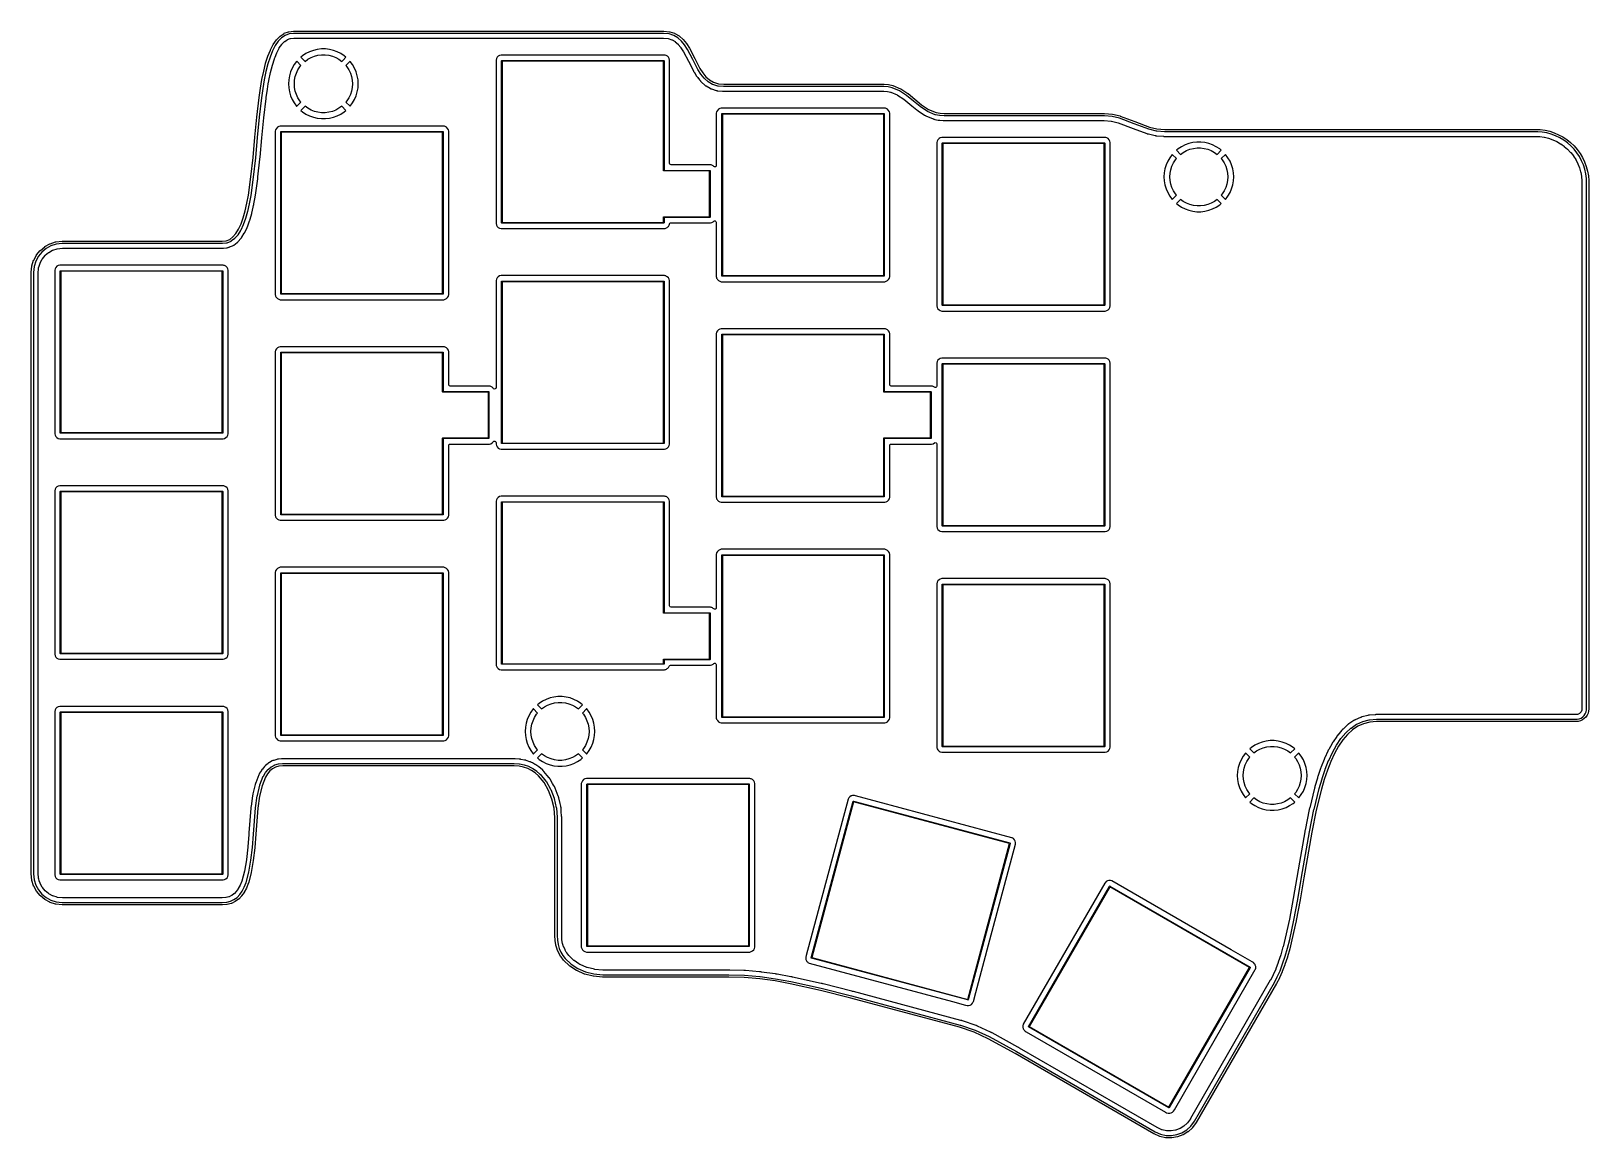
# Model space of a CAD drawing. Extents: x 112 to 247, y -121 to -26.
import ezdxf

# ---------------------------------------------------------------- set-up
doc = ezdxf.new("R2010")
doc.units = 0
doc.layers.add('BLACK', color=7, linetype='CONTINUOUS')

msp = doc.modelspace()

# ---------------------------------------------------------------- linework, layer by layer
at = {"layer": 'BLACK', "linetype": 'CONTINUOUS'}
for p, q in [((133.503094, -26.857877), (133.80296, -26.550887)), ((133.938778, -26.698063), (133.651999, -26.991656)), ((133.80296, -26.550887), (133.803502, -26.550431)), ((133.803502, -26.550431), (133.803695, -26.550142)), ((133.803695, -26.550142), (133.81085, -26.544254)), ((133.81085, -26.544254), (133.817967, -26.538273)), ((133.817967, -26.538273), (133.818287, -26.538135)), ((133.818287, -26.538135), (133.818833, -26.537687)), ((133.818833, -26.537687), (134.150443, -26.315498)), ((134.251893, -26.488267), (133.938778, -26.698063)), ((134.150443, -26.315498), (134.15292, -26.314169)), ((134.15292, -26.314169), (134.153837, -26.313322)), ((134.153837, -26.313322), (134.160846, -26.30992)), ((134.160846, -26.30992), (134.16772, -26.306235)), ((134.16772, -26.306235), (134.168945, -26.305989)), ((134.168945, -26.305989), (134.171473, -26.304763)), ((134.171473, -26.304763), (134.53587, -26.170231)), ((134.593783, -26.362045), (134.251893, -26.488267)), ((134.449095, -26.842383), (134.672948, -26.75974)), ((134.53587, -26.170231), (134.538885, -26.169443)), ((134.538885, -26.169443), (134.540082, -26.168781)), ((134.540082, -26.168781), (134.547499, -26.167192)), ((134.547499, -26.167192), (134.554837, -26.165276)), ((134.554837, -26.165276), (134.556203, -26.165329)), ((134.556203, -26.165329), (134.55925, -26.164677)), ((134.55925, -26.164677), (134.957096, -26.119619)), ((134.973996, -26.318984), (134.593783, -26.362045)), ((134.672948, -26.75974), (134.701926, -26.752857)), ((134.701926, -26.752857), (134.989647, -26.720271)), ((134.957096, -26.119619), (134.962737, -26.119536)), ((134.962737, -26.119536), (134.96835, -26.118984)), ((134.96835, -26.118984), (166.860573, -26.118984)), ((166.855915, -26.318984), (134.973996, -26.318984)), ((134.989647, -26.720271), (135.003601, -26.719484)), ((135.003601, -26.719484), (166.831464, -26.719484)), ((166.831464, -26.719484), (166.842999, -26.720022)), ((166.842999, -26.720022), (167.234037, -26.756557)), ((167.326575, -26.362959), (166.855915, -26.318984)), ((166.860573, -26.118984), (166.865214, -26.119441)), ((166.865214, -26.119441), (166.869876, -26.119418)), ((166.869876, -26.119418), (167.355723, -26.164812)), ((167.234037, -26.756557), (167.259619, -26.761706)), ((167.259619, -26.761706), (167.5563, -26.854819)), ((167.732023, -26.490208), (167.326575, -26.362959)), ((167.355723, -26.164812), (167.356696, -26.165)), ((167.356696, -26.165), (167.357176, -26.164958)), ((167.357176, -26.164958), (167.366047, -26.166811)), ((167.366047, -26.166811), (167.374968, -26.168539)), ((167.374968, -26.168539), (167.375394, -26.168764)), ((167.375394, -26.168764), (167.376365, -26.168967)), ((167.376365, -26.168967), (167.802552, -26.302725)), ((168.084632, -26.695011), (167.732023, -26.490208)), ((167.802552, -26.302725), (167.804178, -26.303417)), ((167.804178, -26.303417), (167.804997, -26.303527)), ((167.804997, -26.303527), (167.812729, -26.307054)), ((167.812729, -26.307054), (167.82059, -26.310399)), ((167.82059, -26.310399), (167.821226, -26.310931)), ((167.821226, -26.310931), (167.822832, -26.311664)), ((167.822832, -26.311664), (168.193836, -26.527152)), ((168.393525, -26.970314), (168.084632, -26.695011)), ((168.193836, -26.527152), (168.194131, -26.527364)), ((168.194131, -26.527364), (168.194304, -26.527425)), ((168.194304, -26.527425), (168.201983, -26.533022)), ((168.201983, -26.533022), (168.209741, -26.538611)), ((168.209741, -26.538611), (168.209852, -26.538757)), ((168.209852, -26.538757), (168.210146, -26.538971)), ((168.210146, -26.538971), (168.532603, -26.826363)), ((168.532603, -26.826363), (168.538033, -26.832255)), ((168.538033, -26.832255), (168.543683, -26.837961)), ((168.543683, -26.837961), (168.825755, -27.185168)), ((132.757513, -28.278945), (132.971482, -27.743189)), ((133.155395, -27.821931), (132.944637, -28.349646)), ((132.971482, -27.743189), (132.973745, -27.738822)), ((132.973745, -27.738822), (132.975569, -27.734257)), ((132.975569, -27.734257), (133.216353, -27.269755)), ((133.390944, -27.367528), (133.155395, -27.821931)), ((133.216353, -27.269755), (133.219861, -27.264357)), ((133.219861, -27.264357), (133.223, -27.258732)), ((133.223, -27.258732), (133.492497, -26.870708)), ((133.371056, -28.361764), (133.517766, -27.994415)), ((133.651999, -26.991656), (133.390944, -27.367528)), ((133.492497, -26.870708), (133.49788, -26.864383)), ((133.49788, -26.864383), (133.503094, -26.857877)), ((133.517766, -27.994415), (133.522822, -27.983364)), ((133.522822, -27.983364), (133.730947, -27.581866)), ((133.730947, -27.581866), (133.739181, -27.568212)), ((133.739181, -27.568212), (133.955961, -27.256088)), ((133.955961, -27.256088), (133.969095, -27.240185)), ((133.969095, -27.240185), (134.18726, -27.016838)), ((134.18726, -27.016838), (134.206925, -27.000485)), ((134.206925, -27.000485), (134.407786, -26.865903)), ((134.407786, -26.865903), (134.423023, -26.855694)), ((134.423023, -26.855694), (134.449095, -26.842383)), ((136.036269, -28.050019), (135.744288, -28.242057)), ((136.348547, -27.893185), (136.036269, -28.050019)), ((136.348553, -27.893183), (136.348547, -27.893185)), ((136.676938, -27.773661), (136.348553, -27.893183)), ((136.676941, -27.77366), (136.676938, -27.773661)), ((137.016978, -27.69307), (136.676941, -27.77366)), ((137.01698, -27.69307), (137.016978, -27.69307)), ((137.364085, -27.6525), (137.01698, -27.69307)), ((137.070355, -28.196782), (137.381832, -28.157433)), ((137.713531, -27.6525), (137.364085, -27.6525)), ((137.381832, -28.157433), (137.695784, -28.157433)), ((137.695784, -28.157433), (138.007261, -28.196782)), ((138.060636, -27.69307), (137.713531, -27.6525)), ((138.400674, -27.77366), (138.060636, -27.69307)), ((138.400677, -27.773661), (138.400674, -27.77366)), ((138.729062, -27.893183), (138.400677, -27.773661)), ((138.729068, -27.893185), (138.729062, -27.893183)), ((139.041346, -28.050019), (138.729068, -27.893185)), ((139.333327, -28.242057), (139.041346, -28.050019)), ((152.847916, -28.172), (152.72062, -28.206108)), ((152.9797, -28.172), (152.847916, -28.172)), ((166.93469, -28.172), (152.9797, -28.172)), ((166.998337, -28.189054), (166.93469, -28.172)), ((167.5563, -26.854819), (167.581445, -26.865903)), ((167.581445, -26.865903), (167.837567, -27.014665)), ((167.837567, -27.014665), (167.857791, -27.02932)), ((167.857791, -27.02932), (168.095544, -27.241219)), ((168.095544, -27.241219), (168.109284, -27.255601)), ((168.109284, -27.255601), (168.337135, -27.536065)), ((168.337135, -27.536065), (168.345427, -27.547556)), ((168.345427, -27.547556), (168.399774, -27.632737)), ((168.666915, -27.306834), (168.393525, -26.970314)), ((168.399774, -27.632737), (168.562176, -27.887277)), ((168.562176, -27.887277), (168.567693, -27.89684)), ((168.567693, -27.89684), (168.993613, -28.717369)), ((168.912382, -27.691568), (168.666915, -27.306834)), ((168.825755, -27.185168), (168.828909, -27.189939)), ((168.828909, -27.189939), (168.832443, -27.194436)), ((168.832443, -27.194436), (169.083385, -27.587752)), ((169.359316, -28.552579), (168.912382, -27.691568)), ((169.083385, -27.587752), (169.085403, -27.591728)), ((169.085403, -27.591728), (169.087837, -27.595467)), ((169.087837, -27.595467), (169.536826, -28.460437)), ((132.39739, -29.553293), (132.564175, -28.892793)), ((132.564175, -28.892793), (132.565154, -28.890072)), ((132.565154, -28.890072), (132.565746, -28.887252)), ((132.565746, -28.887252), (132.754995, -28.28601)), ((132.757386, -28.944539), (132.591843, -29.600122)), ((132.754995, -28.28601), (132.756467, -28.282557)), ((132.756467, -28.282557), (132.757513, -28.278945)), ((132.944637, -28.349646), (132.757386, -28.944539)), ((132.983003, -29.686891), (133.142001, -29.057226)), ((133.142001, -29.057226), (133.143929, -29.050423)), ((133.143929, -29.050423), (133.320756, -28.488648)), ((133.320756, -28.488648), (133.323875, -28.4799)), ((133.323875, -28.4799), (133.371056, -28.361764)), ((134.853363, -29.303829), (134.714953, -29.624699)), ((134.853369, -29.303816), (134.853363, -29.303829)), ((135.028097, -29.001177), (134.853369, -29.303816)), ((135.23678, -28.720868), (135.028097, -29.001177)), ((135.214367, -29.732189), (135.348041, -29.448116)), ((135.236784, -28.720863), (135.23678, -28.720868)), ((135.244955, -28.712202), (135.236784, -28.720863)), ((135.244956, -28.712201), (135.244955, -28.712202)), ((135.606598, -29.073843), (135.244956, -28.712201)), ((135.348041, -29.448116), (135.516266, -29.183037)), ((135.516266, -29.183037), (135.606598, -29.073843)), ((135.601627, -28.361764), (135.601626, -28.361765)), ((135.601626, -28.361765), (135.957312, -28.717451)), ((135.744288, -28.242057), (135.601627, -28.361764)), ((135.957312, -28.717451), (136.199241, -28.54168)), ((136.199241, -28.54168), (136.47436, -28.390432)), ((136.47436, -28.390432), (136.766266, -28.274859)), ((136.766266, -28.274859), (137.070355, -28.196782)), ((138.007261, -28.196782), (138.31135, -28.274859)), ((138.31135, -28.274859), (138.603256, -28.390432)), ((138.603256, -28.390432), (138.878375, -28.54168)), ((138.878375, -28.54168), (139.120302, -28.71745)), ((139.120302, -28.71745), (139.231145, -28.606608)), ((139.231145, -28.606608), (139.475988, -28.361765)), ((139.475987, -28.361764), (139.333327, -28.242057)), ((139.832658, -28.712202), (139.471016, -29.073842)), ((139.471016, -29.073842), (139.56135, -29.183037)), ((139.475988, -28.361765), (139.475987, -28.361764)), ((139.56135, -29.183037), (139.729575, -29.448116)), ((139.729575, -29.448116), (139.863249, -29.732189)), ((139.84084, -28.720874), (139.832658, -28.712202)), ((140.049518, -29.001177), (139.84084, -28.720874)), ((140.224246, -29.303816), (140.049518, -29.001177)), ((140.224252, -29.303829), (140.224246, -29.303816)), ((140.362662, -29.624699), (140.224252, -29.303829)), ((152.447416, -28.479312), (152.413308, -28.606608)), ((152.413308, -28.606608), (152.413308, -42.556608)), ((152.513308, -28.365186), (152.447416, -28.479312)), ((152.51331, -28.365183), (152.513308, -28.365186)), ((152.606491, -28.272002), (152.51331, -28.365183)), ((152.606494, -28.272), (152.606491, -28.272002)), ((152.72062, -28.206108), (152.606494, -28.272)), ((152.888808, -28.6725), (152.890711, -28.662933)), ((152.888808, -42.6225), (152.888808, -28.6725)), ((152.890711, -28.662933), (152.904241, -28.649403)), ((152.904241, -28.649403), (152.913808, -28.6475)), ((152.913808, -28.6475), (166.868798, -28.6475)), ((152.938808, -28.6975), (152.938808, -42.5975)), ((166.843798, -28.6975), (152.938808, -28.6975)), ((166.843798, -38.1325), (166.843798, -28.6975)), ((166.868798, -28.6475), (166.878365, -28.649403)), ((166.878365, -28.649403), (166.891895, -28.662933)), ((166.891895, -28.662933), (166.893798, -28.6725)), ((166.893798, -28.6725), (166.893798, -38.1075)), ((167.061985, -28.206108), (166.998337, -28.189054)), ((167.06955, -28.210476), (167.061985, -28.206108)), ((167.176112, -28.272), (167.06955, -28.210476)), ((167.269298, -28.365186), (167.176112, -28.272)), ((167.33519, -28.479314), (167.269298, -28.365186)), ((167.369298, -28.606608), (167.33519, -28.479314)), ((167.369298, -28.60661), (167.369298, -28.606608)), ((167.369298, -37.508), (167.369298, -28.60661)), ((168.993613, -28.717369), (169.415645, -29.530405)), ((169.808306, -29.417549), (169.359316, -28.552579)), ((169.536826, -28.460437), (169.98376, -29.321447)), ((169.810737, -29.421285), (169.808306, -29.417549)), ((169.812758, -29.425265), (169.810737, -29.421285)), ((170.0637, -29.81858), (169.812758, -29.425265)), ((169.98376, -29.321447), (170.229224, -29.706177)), ((132.119878, -31.03294), (132.249046, -30.274131)), ((132.249046, -30.274131), (132.249498, -30.272473)), ((132.249498, -30.272473), (132.249679, -30.27076)), ((132.249679, -30.27076), (132.396398, -29.557625)), ((132.445919, -30.309397), (132.31726, -31.065217)), ((132.396398, -29.557625), (132.397058, -29.555496)), ((132.397058, -29.555496), (132.39739, -29.553293)), ((132.591843, -29.600122), (132.445919, -30.309397)), ((132.713227, -31.125687), (132.793776, -30.652496)), ((132.793776, -30.652496), (132.839239, -30.385418)), ((132.839239, -30.385418), (132.840021, -30.381264)), ((132.840021, -30.381264), (132.981792, -29.692181)), ((132.981792, -29.692181), (132.983003, -29.686891)), ((134.554043, -30.30363), (134.533724, -30.652496)), ((134.533724, -30.652496), (134.533724, -30.652503)), ((134.533724, -30.652503), (134.554043, -31.001369)), ((134.554044, -30.303619), (134.554043, -30.30363)), ((134.614722, -29.959497), (134.554044, -30.303619)), ((134.614724, -29.959488), (134.614722, -29.959497)), ((134.714953, -29.624699), (134.614724, -29.959488)), ((135.038808, -30.6525), (135.058521, -30.339167)), ((135.058521, -30.965833), (135.038808, -30.6525)), ((135.058521, -30.339167), (135.11735, -30.030775)), ((135.11735, -30.030775), (135.214367, -29.732189)), ((139.863249, -29.732189), (139.960266, -30.030775)), ((139.960266, -30.030775), (140.019095, -30.339167)), ((140.019095, -30.339167), (140.038808, -30.6525)), ((140.038808, -30.6525), (140.019095, -30.965833)), ((140.462891, -29.959488), (140.362662, -29.624699)), ((140.462893, -29.959497), (140.462891, -29.959488)), ((140.523571, -30.303619), (140.462893, -29.959497)), ((140.523572, -30.30363), (140.523571, -30.303619)), ((140.543892, -30.652496), (140.523572, -30.30363)), ((140.523572, -31.001369), (140.543892, -30.652503)), ((140.543892, -30.652503), (140.543892, -30.652496)), ((169.415645, -29.530405), (169.427937, -29.554084)), ((169.427937, -29.554084), (169.436116, -29.573842)), ((169.436116, -29.573842), (169.439684, -29.585132)), ((169.439684, -29.585132), (169.439686, -29.585136)), ((169.439686, -29.585136), (169.460152, -29.617215)), ((169.460152, -29.617215), (169.465671, -29.626779)), ((169.465671, -29.626779), (169.483198, -29.660545)), ((169.483198, -29.660545), (169.483203, -29.660551)), ((169.483203, -29.660551), (169.491185, -29.669283)), ((169.491185, -29.669283), (169.504199, -29.686251)), ((169.504199, -29.686251), (169.70126, -29.995116)), ((169.70126, -29.995116), (169.709921, -30.011192)), ((169.709921, -30.011192), (169.717991, -30.029239)), ((169.717991, -30.029239), (169.717992, -30.02924)), ((169.717992, -30.02924), (169.736996, -30.052632)), ((169.736996, -30.052632), (169.745288, -30.064123)), ((169.745288, -30.064123), (169.761508, -30.089545)), ((169.761508, -30.089545), (169.776097, -30.102896)), ((169.776097, -30.102896), (169.788621, -30.116179)), ((169.788621, -30.116179), (169.957485, -30.324035)), ((169.957485, -30.324035), (170.021667, -30.403038)), ((170.021667, -30.403038), (170.029072, -30.41316)), ((170.029072, -30.41316), (170.047876, -30.441796)), ((170.047876, -30.441796), (170.059551, -30.452201)), ((170.059551, -30.452201), (170.073291, -30.466584)), ((170.067234, -29.823077), (170.0637, -29.81858)), ((170.070388, -29.827848), (170.067234, -29.823077)), ((170.35246, -30.175054), (170.070388, -29.827848)), ((170.073291, -30.466584), (170.083156, -30.478727)), ((170.083156, -30.478727), (170.083157, -30.478728)), ((170.083157, -30.478728), (170.08316, -30.478731)), ((170.08316, -30.478731), (170.110908, -30.498823)), ((170.110908, -30.498823), (170.120678, -30.506681)), ((170.120678, -30.506681), (170.405542, -30.760569)), ((170.229224, -29.706177), (170.502617, -30.0427)), ((170.358103, -30.180754), (170.35246, -30.175054)), ((170.36354, -30.186652), (170.358103, -30.180754)), ((170.685997, -30.474045), (170.36354, -30.186652)), ((170.405542, -30.760569), (170.410922, -30.765663)), ((170.410922, -30.765663), (170.444177, -30.799091)), ((170.444177, -30.799091), (170.446491, -30.800435)), ((170.446491, -30.800435), (170.466717, -30.815092)), ((170.466717, -30.815092), (170.468713, -30.816871)), ((170.468713, -30.816871), (170.468715, -30.816872)), ((170.468715, -30.816872), (170.510814, -30.838054)), ((170.502617, -30.0427), (170.81151, -30.318004)), ((170.510814, -30.838054), (170.51736, -30.841597)), ((170.51736, -30.841597), (170.861437, -31.041445)), ((170.68629, -30.474258), (170.685997, -30.474045)), ((170.686402, -30.474405), (170.68629, -30.474258)), ((170.694159, -30.479993), (170.686402, -30.474405)), ((170.701839, -30.485591), (170.694159, -30.479993)), ((170.702011, -30.485651), (170.701839, -30.485591)), ((170.702307, -30.485864), (170.702011, -30.485651)), ((171.073311, -30.701352), (170.702307, -30.485864)), ((170.81151, -30.318004), (171.164119, -30.522807)), ((171.074917, -30.702084), (171.073311, -30.701352)), ((171.075553, -30.702617), (171.074917, -30.702084)), ((171.083404, -30.705957), (171.075553, -30.702617)), ((171.091145, -30.709489), (171.083404, -30.705957)), ((171.091964, -30.709599), (171.091145, -30.709489)), ((171.093591, -30.710291), (171.091964, -30.709599)), ((171.519778, -30.844049), (171.093591, -30.710291)), ((171.164119, -30.522807), (171.569567, -30.650056)), ((171.520748, -30.844251), (171.519778, -30.844049)), ((171.521175, -30.844477), (171.520748, -30.844251)), ((171.530095, -30.846204), (171.521175, -30.844477)), ((171.538967, -30.848058), (171.530095, -30.846204)), ((171.539446, -30.848015), (171.538967, -30.848058)), ((171.54042, -30.848204), (171.539446, -30.848015)), ((172.026266, -30.893598), (171.54042, -30.848204)), ((171.569567, -30.650056), (172.040227, -30.694032)), ((172.040227, -30.694032), (185.835643, -30.694032)), ((185.835643, -30.694032), (185.838942, -30.694356)), ((185.838942, -30.694356), (185.842253, -30.694251)), ((185.842253, -30.694251), (186.220436, -30.719304)), ((186.220436, -30.719304), (186.227179, -30.720421)), ((186.227179, -30.720421), (186.233987, -30.721138)), ((186.233987, -30.721138), (186.592631, -30.79496)), ((186.592631, -30.79496), (186.601823, -30.797815)), ((186.601823, -30.797815), (186.610974, -30.800617)), ((186.610974, -30.800617), (187.276217, -31.078162)), ((131.810468, -33.515261), (132.004896, -31.835466)), ((132.004896, -31.835466), (132.005184, -31.834136)), ((132.005184, -31.834136), (132.005244, -31.832781)), ((132.005244, -31.832781), (132.119471, -31.035538)), ((132.203415, -31.859799), (132.009251, -33.53731)), ((132.119471, -31.035538), (132.119785, -31.034257)), ((132.119785, -31.034257), (132.119878, -31.03294)), ((132.31726, -31.065217), (132.203415, -31.859799)), ((132.407676, -33.578336), (132.600444, -31.912886)), ((132.600444, -31.912886), (132.600873, -31.909574)), ((132.600873, -31.909574), (132.611645, -31.834391)), ((132.611645, -31.834391), (132.712747, -31.128753)), ((132.712747, -31.128753), (132.713227, -31.125687)), ((134.554043, -31.001369), (134.554044, -31.00138)), ((134.554044, -31.00138), (134.614722, -31.345502)), ((134.614722, -31.345502), (134.614724, -31.345511)), ((134.614724, -31.345511), (134.714953, -31.6803)), ((134.714953, -31.6803), (134.853363, -32.00117)), ((134.853363, -32.00117), (134.853369, -32.001183)), ((134.853369, -32.001183), (135.028097, -32.303822)), ((135.11735, -31.274225), (135.058521, -30.965833)), ((135.214367, -31.572811), (135.11735, -31.274225)), ((135.348041, -31.856884), (135.214367, -31.572811)), ((135.516266, -32.121963), (135.348041, -31.856884)), ((135.606597, -32.231155), (135.516266, -32.121963)), ((139.56135, -32.121963), (139.471017, -32.231156)), ((139.729575, -31.856884), (139.56135, -32.121963)), ((139.863249, -31.572811), (139.729575, -31.856884)), ((139.960266, -31.274225), (139.863249, -31.572811)), ((140.019095, -30.965833), (139.960266, -31.274225)), ((140.049518, -32.303822), (140.224246, -32.001183)), ((140.224246, -32.001183), (140.224252, -32.00117)), ((140.224252, -32.00117), (140.362662, -31.6803)), ((140.362662, -31.6803), (140.462891, -31.345511)), ((140.462891, -31.345511), (140.462893, -31.345502)), ((140.462893, -31.345502), (140.523571, -31.00138)), ((140.523571, -31.00138), (140.523572, -31.001369)), ((170.861437, -31.041445), (170.865642, -31.044001)), ((170.865642, -31.044001), (170.910795, -31.072682)), ((170.910795, -31.072682), (170.910798, -31.072683)), ((170.910798, -31.072683), (170.918166, -31.076107)), ((170.918166, -31.076107), (170.918058, -31.076337)), ((170.918058, -31.076337), (170.921539, -31.077871)), ((170.921539, -31.077871), (170.921637, -31.077637)), ((170.921637, -31.077637), (170.929135, -31.080766)), ((170.929135, -31.080766), (170.929137, -31.080767)), ((170.929137, -31.080767), (170.929138, -31.080767)), ((170.929138, -31.080767), (170.92914, -31.080768)), ((170.92914, -31.080768), (170.942557, -31.0844)), ((170.942557, -31.0844), (170.980804, -31.094755)), ((170.980804, -31.094755), (170.985455, -31.096114)), ((170.985455, -31.096114), (171.384688, -31.221412)), ((171.384688, -31.221412), (171.390645, -31.22345)), ((171.390645, -31.22345), (171.437555, -31.240838)), ((171.437555, -31.240838), (171.438458, -31.241043)), ((171.438458, -31.241043), (171.46179, -31.24574)), ((171.46179, -31.24574), (171.462713, -31.245901)), ((171.462713, -31.245901), (171.462718, -31.245903)), ((171.462718, -31.245903), (171.512725, -31.24802)), ((171.512725, -31.24802), (171.518952, -31.248442)), ((171.518952, -31.248442), (171.936454, -31.28745)), ((171.936454, -31.28745), (171.957009, -31.291137)), ((171.957009, -31.291137), (171.969677, -31.294532)), ((171.969677, -31.294532), (172.006465, -31.294532)), ((172.006465, -31.294532), (172.018, -31.29507)), ((172.018, -31.29507), (172.054615, -31.298491)), ((172.030927, -30.893574), (172.026266, -30.893598)), ((172.035569, -30.894032), (172.030927, -30.893574)), ((185.832339, -30.894032), (172.035569, -30.894032)), ((172.054615, -31.298491), (172.063513, -31.296976)), ((172.063513, -31.296976), (172.067538, -31.296291)), ((172.067538, -31.296291), (172.088349, -31.294532)), ((172.088349, -31.294532), (185.814977, -31.294532)), ((185.814977, -31.294532), (185.823172, -31.294802)), ((185.823172, -31.294802), (186.138041, -31.315661)), ((186.200372, -30.918412), (185.832339, -30.894032)), ((186.138041, -31.315661), (186.154838, -31.317935)), ((186.154838, -31.317935), (186.288807, -31.345511)), ((186.542866, -30.98891), (186.200372, -30.918412)), ((186.288807, -31.345511), (186.412581, -31.370988)), ((186.412581, -31.370988), (186.435326, -31.378001)), ((186.435326, -31.378001), (186.989205, -31.609084)), ((187.190275, -31.259014), (186.542866, -30.98891)), ((186.989205, -31.609084), (187.010261, -31.620363)), ((187.010261, -31.620363), (187.547722, -31.978878)), ((187.790922, -31.659679), (187.190275, -31.259014)), ((187.276217, -31.078162), (187.284746, -31.082749)), ((187.284746, -31.082749), (187.293205, -31.087262)), ((187.293205, -31.087262), (187.293479, -31.087445)), ((187.293479, -31.087445), (187.293483, -31.087447)), ((187.293483, -31.087447), (187.293484, -31.087448)), ((187.293484, -31.087448), (187.905901, -31.495963)), ((187.547722, -31.978878), (187.557276, -31.985937)), ((187.557276, -31.985937), (188.068148, -32.402705)), ((188.372374, -32.134025), (187.790922, -31.659679)), ((187.905901, -31.495963), (187.909616, -31.499007)), ((187.909616, -31.499007), (187.913622, -31.501667)), ((187.913622, -31.501667), (188.4988, -31.979052)), ((188.957553, -32.611411), (188.372374, -32.134025)), ((188.4988, -31.979052), (188.498805, -31.979057)), ((188.498805, -31.979057), (189.080256, -32.453402)), ((131.642794, -35.259436), (131.810264, -33.517191)), ((131.810264, -33.517191), (131.810451, -33.516237)), ((131.810451, -33.516237), (131.810468, -33.515261)), ((132.009251, -33.53731), (131.841901, -35.278311)), ((135.028097, -32.303822), (135.236775, -32.584125)), ((135.236775, -32.584125), (135.244956, -32.592796)), ((135.244956, -32.592796), (135.606597, -32.231155)), ((135.957311, -32.587547), (135.601626, -32.943233)), ((135.601626, -32.943233), (135.601627, -32.943234)), ((135.601627, -32.943234), (135.744292, -33.062945)), ((135.744292, -33.062945), (136.036269, -33.25498)), ((136.199241, -32.76332), (135.957311, -32.587547)), ((136.036269, -33.25498), (136.348547, -33.411814)), ((136.47436, -32.914568), (136.199241, -32.76332)), ((136.348547, -33.411814), (136.348553, -33.411816)), ((136.348553, -33.411816), (136.676938, -33.531338)), ((136.766266, -33.030141), (136.47436, -32.914568)), ((136.676938, -33.531338), (136.676941, -33.531339)), ((136.676941, -33.531339), (137.016979, -33.611929)), ((137.070355, -33.108218), (136.766266, -33.030141)), ((137.381832, -33.147567), (137.070355, -33.108218)), ((137.695784, -33.147567), (137.381832, -33.147567)), ((138.007261, -33.108218), (137.695784, -33.147567)), ((138.31135, -33.030141), (138.007261, -33.108218)), ((138.060637, -33.611929), (138.400674, -33.531339)), ((138.603256, -32.914568), (138.31135, -33.030141)), ((138.400674, -33.531339), (138.400677, -33.531338)), ((138.400677, -33.531338), (138.729062, -33.411816)), ((138.878375, -32.76332), (138.603256, -32.914568)), ((138.729062, -33.411816), (138.729068, -33.411814)), ((138.729068, -33.411814), (139.041346, -33.25498)), ((139.120303, -32.587548), (138.878375, -32.76332)), ((139.041346, -33.25498), (139.333317, -33.062949)), ((139.475988, -32.943233), (139.120303, -32.587548)), ((139.333317, -33.062949), (139.333318, -33.062948)), ((139.333318, -33.062948), (139.475987, -32.943234)), ((139.471017, -32.231156), (139.832657, -32.592797)), ((139.475987, -32.943234), (139.475988, -32.943233)), ((139.832657, -32.592797), (139.832659, -32.592796)), ((139.832659, -32.592796), (139.84083, -32.584136)), ((139.84083, -32.584136), (139.840841, -32.584123)), ((139.840841, -32.584123), (140.049518, -32.303822)), ((171.422416, -33.054312), (171.388308, -33.181608)), ((171.388308, -33.181608), (171.388308, -37.684824)), ((171.488308, -32.940186), (171.422416, -33.054312)), ((171.48831, -32.940183), (171.488308, -32.940186)), ((171.581491, -32.847002), (171.48831, -32.940183)), ((171.581494, -32.847), (171.581491, -32.847002)), ((171.69562, -32.781108), (171.581494, -32.847)), ((171.822916, -32.747), (171.69562, -32.781108)), ((171.9547, -32.747), (171.822916, -32.747)), ((171.863808, -33.2475), (171.865711, -33.237933)), ((171.863808, -47.1975), (171.863808, -33.2475)), ((171.865711, -33.237933), (171.879241, -33.224403)), ((171.879241, -33.224403), (171.888808, -33.2225)), ((171.888808, -33.2225), (185.838808, -33.2225)), ((171.913808, -33.2725), (171.913808, -47.1725)), ((185.813808, -33.2725), (171.913808, -33.2725)), ((185.9047, -32.747), (171.9547, -32.747)), ((185.813808, -47.1725), (185.813808, -33.2725)), ((185.838808, -33.2225), (185.848375, -33.224403)), ((185.848375, -33.224403), (185.861905, -33.237933)), ((185.861905, -33.237933), (185.863808, -33.2475)), ((185.863808, -33.2475), (185.863808, -47.1975)), ((185.968347, -32.764054), (185.9047, -32.747)), ((186.031995, -32.781108), (185.968347, -32.764054)), ((186.089058, -32.814054), (186.031995, -32.781108)), ((186.146122, -32.847), (186.089058, -32.814054)), ((186.239308, -32.940186), (186.146122, -32.847)), ((186.3052, -33.054314), (186.239308, -32.940186)), ((186.339308, -33.181608), (186.3052, -33.054314)), ((186.339308, -35.706608), (186.339308, -33.181608)), ((188.068148, -32.402705), (188.068149, -32.402706)), ((188.068149, -32.402706), (188.231401, -32.535886)), ((188.231401, -32.535886), (188.664185, -32.888949)), ((188.664185, -32.888949), (188.678965, -32.9032)), ((188.678965, -32.9032), (188.688209, -32.913724)), ((188.688209, -32.913724), (188.688219, -32.913733)), ((188.688219, -32.913733), (188.718057, -32.933636)), ((188.718057, -32.933636), (188.727631, -32.940709)), ((188.727631, -32.940709), (188.755435, -32.963391)), ((188.755435, -32.963391), (188.755437, -32.963392)), ((188.755437, -32.963392), (188.755442, -32.963396)), ((188.755442, -32.963396), (188.768229, -32.969145)), ((188.768229, -32.969145), (188.786187, -32.979082)), ((188.786187, -32.979082), (189.337841, -33.347064)), ((188.961557, -32.61407), (188.957553, -32.611411)), ((188.965274, -32.617115), (188.961557, -32.61407)), ((189.57797, -33.025815), (188.965274, -32.617115)), ((189.080256, -32.453402), (189.680899, -32.854061)), ((189.337841, -33.347064), (189.344767, -33.352036)), ((189.344767, -33.352036), (189.379934, -33.379163)), ((189.379934, -33.379163), (189.379939, -33.379166)), ((189.379939, -33.379166), (189.384947, -33.381255)), ((189.384947, -33.381255), (189.406017, -33.39254)), ((189.406017, -33.39254), (189.410539, -33.395557)), ((189.410539, -33.395557), (189.452606, -33.4098)), ((189.452606, -33.4098), (189.460559, -33.412801)), ((189.460559, -33.412801), (190.085956, -33.673721)), ((189.58649, -33.030361), (189.57797, -33.025815)), ((189.594958, -33.034915), (189.58649, -33.030361)), ((190.260201, -33.31246), (189.594958, -33.034915)), ((189.680899, -32.854061), (190.328308, -33.124166)), ((190.269317, -33.315251), (190.260201, -33.31246)), ((190.278544, -33.318117), (190.269317, -33.315251)), ((190.637188, -33.391939), (190.278544, -33.318117)), ((190.328308, -33.124166), (190.670802, -33.194664)), ((190.643995, -33.392655), (190.637188, -33.391939)), ((190.650739, -33.393773), (190.643995, -33.392655)), ((191.028921, -33.418827), (190.650739, -33.393773)), ((190.670802, -33.194664), (191.038835, -33.219046)), ((191.032231, -33.418721), (191.028921, -33.418827)), ((191.035531, -33.419046), (191.032231, -33.418721)), ((204.831667, -33.419046), (191.035531, -33.419046)), ((191.038835, -33.219046), (204.835605, -33.219046)), ((205.494484, -33.471404), (204.831667, -33.419046)), ((204.835605, -33.219046), (204.839535, -33.219433)), ((204.839535, -33.219433), (204.84348, -33.219357)), ((204.84348, -33.219357), (205.517545, -33.272604)), ((206.133412, -33.617722), (205.494484, -33.471404)), ((205.517545, -33.272604), (205.52473, -33.273889)), ((205.52473, -33.273889), (205.531993, -33.274816)), ((205.531993, -33.274816), (206.184666, -33.424282)), ((206.184666, -33.424282), (206.191085, -33.426432)), ((206.191085, -33.426432), (206.19762, -33.428188)), ((206.19762, -33.428188), (207.463333, -33.905371)), ((132.240598, -35.316267), (132.296797, -34.731608)), ((132.296797, -34.731608), (132.407424, -33.580716)), ((132.407424, -33.580716), (132.407676, -33.578336)), ((133.422416, -34.604312), (133.388308, -34.731608)), ((133.388308, -34.731608), (133.388308, -48.813391)), ((133.488308, -34.490186), (133.422416, -34.604312)), ((133.48831, -34.490183), (133.488308, -34.490186)), ((133.581491, -34.397002), (133.48831, -34.490183)), ((133.581494, -34.397), (133.581491, -34.397002)), ((133.69562, -34.331108), (133.581494, -34.397)), ((133.822916, -34.297), (133.69562, -34.331108)), ((133.9547, -34.297), (133.822916, -34.297)), ((133.863808, -34.7975), (133.865711, -34.787933)), ((133.863808, -48.7475), (133.863808, -34.7975)), ((133.865711, -34.787933), (133.879241, -34.774403)), ((133.879241, -34.774403), (133.888808, -34.7725)), ((133.888808, -34.7725), (147.838808, -34.7725)), ((133.913808, -34.8225), (133.913808, -48.7225)), ((147.813808, -34.8225), (133.913808, -34.8225)), ((147.9047, -34.297), (133.9547, -34.297)), ((137.016979, -33.611929), (137.364084, -33.652499)), ((137.364084, -33.652499), (137.364085, -33.6525)), ((137.364085, -33.6525), (137.713531, -33.6525)), ((137.713531, -33.652499), (138.060635, -33.611929)), ((137.713531, -33.6525), (137.713531, -33.652499)), ((138.060635, -33.611929), (138.060637, -33.611929)), ((147.813808, -48.7225), (147.813808, -34.8225)), ((147.838808, -34.7725), (147.848375, -34.774403)), ((147.848375, -34.774403), (147.861905, -34.787933)), ((147.861905, -34.787933), (147.863808, -34.7975)), ((147.863808, -34.7975), (147.863808, -48.7475)), ((147.968347, -34.314054), (147.9047, -34.297)), ((148.031995, -34.331108), (147.968347, -34.314054)), ((148.089058, -34.364054), (148.031995, -34.331108)), ((148.146122, -34.397), (148.089058, -34.364054)), ((148.239308, -34.490186), (148.146122, -34.397)), ((148.3052, -34.604314), (148.239308, -34.490186)), ((148.339308, -34.731608), (148.3052, -34.604314)), ((148.339308, -48.813392), (148.339308, -34.731608)), ((190.085956, -33.673721), (190.09378, -33.677311)), ((190.09378, -33.677311), (190.133257, -33.697107)), ((190.133257, -33.697107), (190.133258, -33.697107)), ((190.133258, -33.697107), (190.13326, -33.697108)), ((190.13326, -33.697108), (190.138819, -33.698252)), ((190.138819, -33.698252), (190.161571, -33.705268)), ((190.161571, -33.705268), (190.166804, -33.707452)), ((190.166804, -33.707452), (190.210605, -33.713332)), ((190.210605, -33.713332), (190.219054, -33.714767)), ((190.219054, -33.714767), (190.518178, -33.776338)), ((190.518178, -33.776338), (190.533118, -33.780401)), ((190.533118, -33.780401), (190.545675, -33.784673)), ((190.545675, -33.784673), (190.558516, -33.789042)), ((190.558516, -33.789042), (190.581567, -33.790568)), ((190.581567, -33.790568), (190.598357, -33.792841)), ((190.598357, -33.792841), (190.620982, -33.797499)), ((190.620982, -33.797499), (190.64777, -33.795922)), ((190.64777, -33.795922), (190.663229, -33.795978)), ((190.663229, -33.795978), (190.941298, -33.814399)), ((190.941298, -33.814399), (190.965192, -33.818354)), ((190.965192, -33.818354), (190.969639, -33.819546)), ((190.969639, -33.819546), (191.014864, -33.819546)), ((191.014864, -33.819546), (191.02306, -33.819817)), ((191.02306, -33.819817), (191.024781, -33.819931)), ((191.024781, -33.819931), (191.068194, -33.822807)), ((191.068194, -33.822807), (191.072712, -33.821911)), ((191.072712, -33.821911), (191.096815, -33.819546)), ((191.096815, -33.819546), (204.810974, -33.819546)), ((204.810974, -33.819546), (204.820738, -33.81993)), ((204.820738, -33.81993), (205.424644, -33.867635)), ((205.424644, -33.867635), (205.442544, -33.870376)), ((205.442544, -33.870376), (206.009351, -34.000179)), ((206.009351, -34.000179), (206.025403, -34.005019)), ((206.025403, -34.005019), (207.31315, -34.49051)), ((207.392779, -34.092513), (206.133412, -33.617722)), ((207.31315, -34.49051), (207.313152, -34.49051)), ((207.313152, -34.49051), (207.323632, -34.494461)), ((207.323632, -34.494461), (207.323634, -34.494461)), ((207.323634, -34.494461), (208.480235, -34.930508)), ((208.658493, -34.569696), (207.392779, -34.092513)), ((207.463333, -33.905371), (208.722699, -34.38016)), ((208.665027, -34.571451), (208.658493, -34.569696)), ((208.671447, -34.573602), (208.665027, -34.571451)), ((209.32412, -34.723068), (208.671447, -34.573602)), ((208.722699, -34.38016), (209.361627, -34.526479)), ((209.331379, -34.723994), (209.32412, -34.723068)), ((209.338567, -34.72528), (209.331379, -34.723994)), ((210.012632, -34.778527), (209.338567, -34.72528)), ((209.361627, -34.526479), (210.024444, -34.578837)), ((210.016576, -34.77845), (210.012632, -34.778527)), ((210.020507, -34.778838), (210.016576, -34.77845)), ((232.116748, -34.778834), (210.020507, -34.778838)), ((210.024444, -34.578837), (232.116748, -34.578834)), ((232.116748, -34.578834), (241.970742, -34.578833)), ((241.970753, -34.778833), (232.116748, -34.778834)), ((241.970742, -34.578833), (241.970743, -34.578833)), ((241.970743, -34.578833), (241.970753, -34.578833)), ((241.970753, -34.578833), (241.970761, -34.578833)), ((241.97076, -34.778832), (241.970753, -34.778833)), ((241.970763, -34.778833), (241.97076, -34.778832)), ((241.970761, -34.578833), (242.383982, -34.597372)), ((242.168807, -34.778823), (241.970763, -34.778833)), ((242.563299, -34.81433), (242.168807, -34.778823)), ((242.383982, -34.597372), (242.793891, -34.652922)), ((242.953013, -34.885097), (242.563299, -34.81433)), ((242.793891, -34.652922), (243.19716, -34.745034)), ((243.334804, -34.990552), (242.953013, -34.885097)), ((243.19716, -34.745034), (243.590535, -34.872965)), ((243.590535, -34.872965), (243.970842, -35.035683)), ((131.479987, -37.00123), (131.642769, -35.259698)), ((131.642769, -35.259698), (131.642794, -35.259567)), ((131.642794, -35.259567), (131.642794, -35.259436)), ((131.841901, -35.278311), (131.679053, -37.020555)), ((132.08466, -36.984582), (132.240598, -35.316267)), ((186.339308, -47.263392), (186.339308, -35.706608)), ((190.422416, -35.579312), (190.388308, -35.706608)), ((190.388308, -35.706608), (190.388308, -49.788391)), ((190.488308, -35.465186), (190.422416, -35.579312)), ((190.48831, -35.465183), (190.488308, -35.465186)), ((190.581491, -35.372002), (190.48831, -35.465183)), ((190.581494, -35.372), (190.581491, -35.372002)), ((190.69562, -35.306108), (190.581494, -35.372)), ((190.822916, -35.272), (190.69562, -35.306108)), ((190.9547, -35.272), (190.822916, -35.272)), ((190.863808, -35.7725), (190.865711, -35.762933)), ((190.863808, -49.7225), (190.863808, -35.7725)), ((190.865711, -35.762933), (190.879241, -35.749403)), ((190.879241, -35.749403), (190.888808, -35.7475)), ((190.888808, -35.7475), (204.838808, -35.7475)), ((190.913808, -35.7975), (190.913808, -49.6975)), ((204.813808, -35.7975), (190.913808, -35.7975)), ((204.9047, -35.272), (190.9547, -35.272)), ((204.813808, -49.6975), (204.813808, -35.7975)), ((204.838808, -35.7475), (204.848375, -35.749403)), ((204.848375, -35.749403), (204.861905, -35.762933)), ((204.861905, -35.762933), (204.863808, -35.7725)), ((204.863808, -35.7725), (204.863808, -49.7225)), ((204.95958, -35.286705), (204.9047, -35.272)), ((205.031995, -35.306108), (204.95958, -35.286705)), ((205.089058, -35.339054), (205.031995, -35.306108)), ((205.146122, -35.372), (205.089058, -35.339054)), ((205.239308, -35.465186), (205.146122, -35.372)), ((205.3052, -35.579314), (205.239308, -35.465186)), ((205.339308, -35.706608), (205.3052, -35.579314)), ((205.339308, -38.671814), (205.339308, -35.706608)), ((208.480235, -34.930508), (208.494496, -34.936941)), ((208.494496, -34.936941), (208.517815, -34.949287)), ((208.517815, -34.949287), (208.540774, -34.954544)), ((208.540774, -34.954544), (208.556828, -34.959384)), ((208.556828, -34.959384), (208.578865, -34.967693)), ((208.578865, -34.967693), (208.60512, -34.970293)), ((208.60512, -34.970293), (208.620559, -34.972815)), ((208.620559, -34.972815), (209.199523, -35.105402)), ((209.199523, -35.105402), (209.213257, -35.109393)), ((209.213257, -35.109393), (209.241341, -35.119348)), ((209.241341, -35.119348), (209.261402, -35.120932)), ((209.261402, -35.120932), (209.279319, -35.123676)), ((209.279319, -35.123676), (209.298946, -35.128171)), ((209.298946, -35.128171), (209.29895, -35.12817)), ((209.29895, -35.12817), (209.298952, -35.128171)), ((209.298952, -35.128171), (209.318936, -35.127437)), ((209.318936, -35.127437), (209.328713, -35.127078)), ((209.328713, -35.127078), (209.343013, -35.127378)), ((209.343013, -35.127378), (209.923979, -35.173272)), ((209.923979, -35.173272), (209.946304, -35.177111)), ((209.946304, -35.177111), (209.954615, -35.179338)), ((209.954615, -35.179338), (209.99587, -35.179337)), ((209.99587, -35.179337), (210.005635, -35.179721)), ((210.005635, -35.179721), (210.046781, -35.182973)), ((210.046781, -35.182973), (210.055235, -35.181408)), ((210.055235, -35.181408), (210.077793, -35.179336)), ((210.077793, -35.179336), (232.080487, -35.179334)), ((211.466257, -36.069337), (211.174276, -36.261375)), ((211.778535, -35.912503), (211.466257, -36.069337)), ((211.778541, -35.912501), (211.778535, -35.912503)), ((212.106926, -35.792979), (211.778541, -35.912501)), ((212.106929, -35.792978), (212.106926, -35.792979)), ((212.446966, -35.712388), (212.106929, -35.792978)), ((212.196254, -36.294177), (212.500343, -36.2161)), ((212.446968, -35.712388), (212.446966, -35.712388)), ((212.794073, -35.671818), (212.446968, -35.712388)), ((212.500343, -36.2161), (212.81182, -36.176751)), ((213.143519, -35.671818), (212.794073, -35.671818)), ((212.81182, -36.176751), (213.125772, -36.176751)), ((213.125772, -36.176751), (213.437249, -36.2161)), ((213.490624, -35.712388), (213.143519, -35.671818)), ((213.437249, -36.2161), (213.741338, -36.294177)), ((213.830662, -35.792978), (213.490624, -35.712388)), ((213.830665, -35.792979), (213.830662, -35.792978)), ((214.15905, -35.912501), (213.830665, -35.792979)), ((214.159056, -35.912503), (214.15905, -35.912501)), ((214.471334, -36.069337), (214.159056, -35.912503)), ((214.763315, -36.261375), (214.471334, -36.069337)), ((232.080487, -35.179334), (232.233993, -35.179334)), ((232.233993, -35.179334), (232.234003, -35.179333)), ((232.234003, -35.179333), (241.896983, -35.179333)), ((241.896983, -35.179333), (241.897109, -35.17934)), ((241.897109, -35.17934), (241.904908, -35.179339)), ((241.904908, -35.179339), (241.904911, -35.17934)), ((241.904911, -35.17934), (241.96786, -35.179333)), ((241.96786, -35.179333), (241.973753, -35.179473)), ((241.973753, -35.179473), (242.346639, -35.197251)), ((242.346639, -35.197251), (242.35839, -35.198375)), ((242.35839, -35.198375), (242.724959, -35.2512)), ((242.724959, -35.2512), (242.736554, -35.25344)), ((242.736554, -35.25344), (243.096414, -35.340971)), ((243.096414, -35.340971), (243.107751, -35.344309)), ((243.107751, -35.344309), (243.457613, -35.465745)), ((243.70559, -35.129845), (243.334804, -34.990552)), ((243.457613, -35.465745), (243.468585, -35.47015)), ((243.468585, -35.47015), (243.805284, -35.62439)), ((244.06238, -35.301852), (243.70559, -35.129845)), ((243.805284, -35.62439), (243.815777, -35.629817)), ((243.815777, -35.629817), (244.136233, -35.815451)), ((243.970842, -35.035683), (244.335012, -35.231874)), ((244.402293, -35.505184), (244.06238, -35.301852)), ((244.136233, -35.815451), (244.146166, -35.821857)), ((244.146166, -35.821857), (244.272995, -35.912501)), ((244.272995, -35.912501), (244.447457, -36.037189)), ((244.335012, -35.231874), (244.680105, -35.459955)), ((244.722588, -35.7382), (244.402293, -35.505184)), ((244.447457, -36.037189), (244.456747, -36.044522)), ((244.456747, -36.044522), (244.736146, -36.287607)), ((244.680105, -35.459955), (245.003338, -35.718085)), ((245.020678, -35.99902), (244.722588, -35.7382)), ((245.003338, -35.718085), (245.3021, -36.004182)), ((245.294158, -36.28554), (245.020678, -35.99902)), ((245.3021, -36.004182), (245.573982, -36.315937)), ((131.29975, -38.678723), (131.479987, -37.00123)), ((131.678915, -37.021932), (131.498431, -38.701727)), ((131.678921, -37.021235), (131.678915, -37.021932)), ((131.679053, -37.020555), (131.678921, -37.021235)), ((131.904292, -38.673281), (132.069263, -37.137864)), ((132.069263, -37.137864), (132.071657, -37.123546)), ((132.071657, -37.123546), (132.071681, -37.123438)), ((132.071681, -37.123438), (132.071683, -37.123434)), ((132.071683, -37.123434), (132.077421, -37.062033)), ((132.077421, -37.062033), (132.077589, -37.060371)), ((132.077589, -37.060371), (132.084162, -36.999202)), ((132.084159, -36.999085), (132.08466, -36.984582)), ((132.08416, -36.999194), (132.084159, -36.999085)), ((132.084162, -36.999202), (132.08416, -36.999194)), ((167.380504, -37.559511), (167.369298, -37.508)), ((167.426259, -37.612315), (167.380504, -37.559511)), ((210.283351, -37.323147), (210.144941, -37.644017)), ((210.283357, -37.323134), (210.283351, -37.323147)), ((210.458085, -37.020495), (210.283357, -37.323134)), ((210.666768, -36.740186), (210.458085, -37.020495)), ((210.644355, -37.751507), (210.778029, -37.467434)), ((210.666772, -36.740181), (210.666768, -36.740186)), ((210.674943, -36.73152), (210.666772, -36.740181)), ((210.674944, -36.731519), (210.674943, -36.73152)), ((211.036586, -37.093161), (210.674944, -36.731519)), ((210.778029, -37.467434), (210.946254, -37.202355)), ((210.946254, -37.202355), (211.036586, -37.093161)), ((211.031615, -36.381082), (211.031614, -36.381083)), ((211.031614, -36.381083), (211.3873, -36.736769)), ((211.174276, -36.261375), (211.031615, -36.381082)), ((211.3873, -36.736769), (211.629229, -36.560998)), ((211.629229, -36.560998), (211.904348, -36.40975)), ((211.904348, -36.40975), (212.196254, -36.294177)), ((213.741338, -36.294177), (214.033244, -36.40975)), ((214.033244, -36.40975), (214.308363, -36.560998)), ((214.308363, -36.560998), (214.55029, -36.736768)), ((214.55029, -36.736768), (214.905976, -36.381083)), ((214.905975, -36.381082), (214.763315, -36.261375)), ((215.262646, -36.73152), (214.901005, -37.09316)), ((214.901005, -37.09316), (214.991338, -37.202355)), ((214.905976, -36.381083), (214.905975, -36.381082)), ((214.991338, -37.202355), (215.159563, -37.467434)), ((215.159563, -37.467434), (215.293237, -37.751507)), ((215.270828, -36.740192), (215.262646, -36.73152)), ((215.479506, -37.020495), (215.270828, -36.740192)), ((215.654234, -37.323134), (215.479506, -37.020495)), ((215.65424, -37.323147), (215.654234, -37.323134)), ((215.79265, -37.644017), (215.65424, -37.323147)), ((244.736146, -36.287607), (244.744693, -36.295793)), ((244.744693, -36.295793), (244.999624, -36.564384)), ((244.999624, -36.564384), (245.007353, -36.573347)), ((245.007353, -36.573347), (245.235527, -36.865032)), ((245.235527, -36.865032), (245.242366, -36.874691)), ((245.242366, -36.874691), (245.441691, -37.186799)), ((245.540822, -36.595446), (245.294158, -36.28554)), ((245.441691, -37.186799), (245.447578, -37.197066)), ((245.447578, -37.197066), (245.616243, -37.52676)), ((245.758679, -36.926239), (245.540822, -36.595446)), ((245.573982, -36.315937), (245.816789, -36.650833)), ((245.616243, -37.52676), (245.621124, -37.537542)), ((245.621124, -37.537542), (245.757586, -37.881807)), ((245.94597, -37.275247), (245.758679, -36.926239)), ((245.816789, -36.650833), (246.028561, -37.006168)), ((246.101184, -37.639656), (245.94597, -37.275247)), ((246.028561, -37.006168), (246.207591, -37.379074)), ((246.207591, -37.379074), (246.352431, -37.766542)), ((131.080402, -40.231035), (131.29975, -38.678723)), ((131.498019, -38.705035), (131.278142, -40.261087)), ((131.498089, -38.703368), (131.498019, -38.705035)), ((131.498431, -38.701727), (131.498089, -38.703368)), ((131.684358, -40.248786), (131.884554, -38.832014)), ((131.884554, -38.832014), (131.888191, -38.818051)), ((131.887683, -38.817928), (131.889597, -38.810033)), ((131.888191, -38.818051), (131.887683, -38.817928)), ((131.889597, -38.810033), (131.8896, -38.810027)), ((131.8896, -38.810027), (131.895534, -38.75479)), ((131.895534, -38.75479), (131.896037, -38.750753)), ((131.896037, -38.750753), (131.903799, -38.695827)), ((131.903799, -38.695824), (131.903876, -38.687699)), ((131.903799, -38.695827), (131.903799, -38.695824)), ((131.903876, -38.687699), (131.904398, -38.687703)), ((131.904398, -38.687703), (131.904292, -38.673281)), ((166.845701, -38.142067), (166.843798, -38.1325)), ((166.859231, -38.155597), (166.845701, -38.142067)), ((166.868798, -38.1575), (166.859231, -38.155597)), ((168.828808, -38.1575), (166.868798, -38.1575)), ((166.893798, -38.1075), (168.828808, -38.1075)), ((167.493298, -37.632), (167.426259, -37.612315)), ((170.894699, -37.632), (167.493298, -37.632)), ((168.828808, -38.1075), (170.828808, -38.1075)), ((170.803808, -38.1575), (168.828808, -38.1575)), ((170.803808, -42.1075), (170.803808, -38.1575)), ((170.828808, -38.1075), (170.838375, -38.109403)), ((170.838375, -38.109403), (170.851905, -38.122933)), ((170.851905, -38.122933), (170.853808, -38.1325)), ((170.853808, -38.1325), (170.853808, -42.1325)), ((170.8947, -37.632), (170.894699, -37.632)), ((170.939548, -37.644017), (170.8947, -37.632)), ((171.021995, -37.666108), (170.939548, -37.644017)), ((171.054411, -37.684824), (171.021995, -37.666108)), ((171.136122, -37.732), (171.054411, -37.684824)), ((171.136124, -37.732002), (171.136122, -37.732)), ((171.176627, -37.772505), (171.136124, -37.732002)), ((171.183105, -37.778537), (171.176627, -37.772505)), ((171.246661, -37.807562), (171.183105, -37.778537)), ((171.315819, -37.797618), (171.246661, -37.807562)), ((171.368623, -37.751863), (171.315819, -37.797618)), ((171.388308, -37.684824), (171.368623, -37.751863)), ((205.339308, -49.788392), (205.339308, -38.671814)), ((209.984031, -38.322948), (209.963712, -38.671814)), ((209.963712, -38.671814), (209.963712, -38.671821)), ((209.963712, -38.671821), (209.984031, -39.020687)), ((209.984032, -38.322937), (209.984031, -38.322948)), ((210.04471, -37.978815), (209.984032, -38.322937)), ((210.044712, -37.978806), (210.04471, -37.978815)), ((210.144941, -37.644017), (210.044712, -37.978806)), ((210.468796, -38.671818), (210.488509, -38.358485)), ((210.488509, -38.985151), (210.468796, -38.671818)), ((210.488509, -38.358485), (210.547338, -38.050093)), ((210.547338, -38.050093), (210.644355, -37.751507)), ((215.293237, -37.751507), (215.390254, -38.050093)), ((215.390254, -38.050093), (215.449083, -38.358485)), ((215.449083, -38.358485), (215.468796, -38.671818)), ((215.468796, -38.671818), (215.449083, -38.985151)), ((215.892879, -37.978806), (215.79265, -37.644017)), ((215.892881, -37.978815), (215.892879, -37.978806)), ((215.953559, -38.322937), (215.892881, -37.978815)), ((215.95356, -38.322948), (215.953559, -38.322937)), ((215.97388, -38.671814), (215.95356, -38.322948)), ((215.95356, -39.020687), (215.97388, -38.671821)), ((215.97388, -38.671821), (215.97388, -38.671814)), ((245.757586, -37.881807), (245.761417, -37.893005)), ((245.761417, -37.893005), (245.864437, -38.248712)), ((245.864437, -38.248712), (245.867183, -38.260224)), ((245.867183, -38.260224), (245.935821, -38.624123)), ((245.935821, -38.624123), (245.937458, -38.635845)), ((245.937458, -38.635845), (245.970652, -38.999841)), ((246.223069, -38.016523), (246.101184, -37.639656)), ((246.310641, -38.402809), (246.223069, -38.016523)), ((246.363193, -38.795394), (246.310641, -38.402809)), ((246.352431, -37.766542), (246.461915, -38.165445)), ((246.371665, -38.991171), (246.363193, -38.795394)), ((246.461915, -38.165445), (246.535158, -38.572564)), ((246.535158, -38.572564), (246.57157, -38.984614)), ((130.949883, -40.940184), (131.080402, -40.231035)), ((131.277649, -40.263114), (131.277474, -40.265197)), ((131.278142, -40.261087), (131.277649, -40.263114)), ((131.683875, -40.264781), (131.684358, -40.248786)), ((209.984031, -39.020687), (209.984032, -39.020698)), ((209.984032, -39.020698), (210.04471, -39.36482)), ((210.04471, -39.36482), (210.044712, -39.364829)), ((210.044712, -39.364829), (210.144941, -39.699618)), ((210.144941, -39.699618), (210.283351, -40.020488)), ((210.283351, -40.020488), (210.283357, -40.020501)), ((210.283357, -40.020501), (210.458085, -40.32314)), ((210.547338, -39.293543), (210.488509, -38.985151)), ((210.644355, -39.592129), (210.547338, -39.293543)), ((210.778029, -39.876202), (210.644355, -39.592129)), ((210.674944, -40.612114), (211.036584, -40.250472)), ((210.946254, -40.141281), (210.778029, -39.876202)), ((211.036584, -40.250472), (210.946254, -40.141281)), ((214.991338, -40.141281), (214.901005, -40.250474)), ((214.901005, -40.250474), (215.262646, -40.612115)), ((215.159563, -39.876202), (214.991338, -40.141281)), ((215.293237, -39.592129), (215.159563, -39.876202)), ((215.390254, -39.293543), (215.293237, -39.592129)), ((215.449083, -38.985151), (215.390254, -39.293543)), ((215.479506, -40.32314), (215.654234, -40.020501)), ((215.654234, -40.020501), (215.65424, -40.020488)), ((215.65424, -40.020488), (215.79265, -39.699618)), ((215.79265, -39.699618), (215.892879, -39.364829)), ((215.892879, -39.364829), (215.892881, -39.36482)), ((215.892881, -39.36482), (215.953559, -39.020698)), ((215.953559, -39.020698), (215.95356, -39.020687)), ((245.971164, -39.011104), (245.970274, -84.416962)), ((245.970652, -38.999841), (245.971164, -39.011104)), ((246.370773, -84.488992), (246.371665, -38.991171)), ((246.571666, -38.988935), (246.570773, -84.488992)), ((246.571573, -38.984614), (246.571342, -38.98565)), ((246.571342, -38.98565), (246.571666, -38.988935)), ((246.57157, -38.984614), (246.571573, -38.984614)), ((130.635118, -42.191671), (130.802117, -41.596223)), ((130.802117, -41.596223), (130.949883, -40.940184)), ((131.145429, -40.982205), (130.996658, -41.642705)), ((131.145673, -40.980236), (131.145429, -40.982205)), ((131.146221, -40.978332), (131.145673, -40.980236)), ((131.277474, -40.265197), (131.146221, -40.978332)), ((131.401822, -41.66654), (131.520826, -41.138193)), ((131.520826, -41.138193), (131.525923, -41.123446)), ((131.525675, -41.123366), (131.528176, -41.115635)), ((131.525923, -41.123446), (131.525675, -41.123366)), ((131.528176, -41.115633), (131.528178, -41.11563)), ((131.528176, -41.115635), (131.528176, -41.115633)), ((131.528178, -41.11563), (131.537876, -41.062932)), ((131.537876, -41.062932), (131.538848, -41.058184)), ((131.538848, -41.058184), (131.550619, -41.005927)), ((131.550618, -41.005919), (131.551355, -40.997829)), ((131.550619, -41.005927), (131.550618, -41.005919)), ((131.551355, -40.997829), (131.551615, -40.997852)), ((131.551615, -40.997852), (131.552718, -40.982294)), ((131.552718, -40.982294), (131.658862, -40.405576)), ((131.658862, -40.405576), (131.663474, -40.390245)), ((131.663305, -40.390198), (131.66548, -40.382375)), ((131.663474, -40.390245), (131.663305, -40.390198)), ((131.66548, -40.382375), (131.665484, -40.382367)), ((131.665484, -40.382367), (131.672893, -40.329924)), ((131.672893, -40.329924), (131.673706, -40.324926)), ((131.673706, -40.324926), (131.683285, -40.272888)), ((131.683285, -40.272884), (131.6837, -40.264773)), ((131.683285, -40.272888), (131.683285, -40.272884)), ((131.6837, -40.264773), (131.683875, -40.264781)), ((210.458085, -40.32314), (210.666763, -40.603443)), ((210.666763, -40.603443), (210.674944, -40.612114)), ((211.387299, -40.606865), (211.031614, -40.962551)), ((211.031614, -40.962551), (211.031615, -40.962552)), ((211.031615, -40.962552), (211.17428, -41.082263)), ((211.17428, -41.082263), (211.466257, -41.274298)), ((211.629229, -40.782638), (211.387299, -40.606865)), ((211.466257, -41.274298), (211.778535, -41.431132)), ((211.904348, -40.933886), (211.629229, -40.782638)), ((211.778535, -41.431132), (211.778541, -41.431134)), ((211.778541, -41.431134), (212.106926, -41.550656)), ((212.196254, -41.049459), (211.904348, -40.933886)), ((212.106926, -41.550656), (212.106929, -41.550657)), ((212.106929, -41.550657), (212.446967, -41.631247)), ((212.500343, -41.127536), (212.196254, -41.049459)), ((212.81182, -41.166885), (212.500343, -41.127536)), ((213.125772, -41.166885), (212.81182, -41.166885)), ((213.437249, -41.127536), (213.125772, -41.166885)), ((213.741338, -41.049459), (213.437249, -41.127536)), ((213.490625, -41.631247), (213.830662, -41.550657)), ((214.033244, -40.933886), (213.741338, -41.049459)), ((213.830662, -41.550657), (213.830665, -41.550656)), ((213.830665, -41.550656), (214.15905, -41.431134)), ((214.308363, -40.782638), (214.033244, -40.933886)), ((214.15905, -41.431134), (214.159056, -41.431132)), ((214.159056, -41.431132), (214.471334, -41.274298)), ((214.550291, -40.606866), (214.308363, -40.782638)), ((214.471334, -41.274298), (214.763305, -41.082267)), ((214.905976, -40.962551), (214.550291, -40.606866)), ((214.763305, -41.082267), (214.763306, -41.082266)), ((214.763306, -41.082266), (214.905975, -40.962552)), ((214.905975, -40.962552), (214.905976, -40.962551)), ((215.262646, -40.612115), (215.262647, -40.612114)), ((215.262647, -40.612114), (215.270818, -40.603454)), ((215.270818, -40.603454), (215.270829, -40.603441)), ((215.270829, -40.603441), (215.479506, -40.32314)), ((130.236881, -43.174721), (130.44713, -42.719912)), ((130.630586, -42.799691), (130.415857, -43.264192)), ((130.44713, -42.719912), (130.635118, -42.191671)), ((130.632083, -42.795387), (130.630586, -42.799691)), ((130.634028, -42.791258), (130.632083, -42.795387)), ((130.824691, -42.255502), (130.634028, -42.791258)), ((130.825518, -42.252173), (130.824691, -42.255502)), ((130.826764, -42.248978), (130.825518, -42.252173)), ((130.995387, -41.647736), (130.826764, -42.248978)), ((130.99584, -41.645174), (130.995387, -41.647736)), ((130.996658, -41.642705), (130.99584, -41.645174)), ((131.001805, -42.952345), (131.006065, -42.941908)), ((131.006065, -42.941908), (131.021771, -42.907936)), ((131.021771, -42.907936), (131.023895, -42.895648)), ((131.023895, -42.895648), (131.029255, -42.875213)), ((131.029255, -42.875213), (131.181708, -42.446824)), ((131.181708, -42.446824), (131.191871, -42.425158)), ((131.191871, -42.425158), (131.194592, -42.420572)), ((131.194592, -42.420572), (131.20661, -42.377717)), ((131.20661, -42.377717), (131.209174, -42.369646)), ((131.209174, -42.369646), (131.224102, -42.327703)), ((131.224102, -42.327703), (131.224529, -42.322376)), ((131.224529, -42.322376), (131.228736, -42.298825)), ((131.228736, -42.298825), (131.363242, -41.819225)), ((131.363242, -41.819225), (131.372843, -41.795082)), ((131.372843, -41.795082), (131.372891, -41.794991)), ((131.372891, -41.794991), (131.383809, -41.746515)), ((131.383809, -41.746515), (131.385386, -41.740273)), ((131.385386, -41.740273), (131.388578, -41.728892)), ((131.388578, -41.728892), (131.398801, -41.692443)), ((131.398801, -41.692443), (131.398802, -41.692336)), ((131.398802, -41.692336), (131.401822, -41.66654)), ((152.413308, -42.556608), (152.413308, -42.688392)), ((152.413308, -42.688392), (152.414673, -42.693485)), ((152.414673, -42.693485), (152.447416, -42.815687)), ((152.447416, -42.815687), (152.450152, -42.820425)), ((152.450152, -42.820425), (152.513308, -42.929814)), ((152.513308, -42.929814), (152.606494, -43.023)), ((152.890711, -42.632067), (152.888808, -42.6225)), ((152.904241, -42.645597), (152.890711, -42.632067)), ((152.913808, -42.6475), (152.904241, -42.645597)), ((166.863808, -42.6475), (152.913808, -42.6475)), ((152.938808, -42.5975), (166.839061, -42.5975)), ((166.839061, -42.5975), (166.843799, -42.132246)), ((166.843799, -42.132246), (166.845701, -42.123169)), ((166.845701, -42.122933), (166.845764, -42.122869)), ((166.845701, -42.123169), (166.845701, -42.122933)), ((166.845764, -42.122869), (166.8458, -42.122699)), ((166.8458, -42.122699), (166.852509, -42.116124)), ((166.852509, -42.116124), (166.859231, -42.109403)), ((166.859231, -42.109403), (166.859404, -42.109368)), ((166.859404, -42.109368), (166.859467, -42.109307)), ((166.859467, -42.109307), (166.859701, -42.109309)), ((166.859701, -42.109309), (166.868798, -42.1075)), ((166.872904, -42.64569), (166.863808, -42.6475)), ((166.868798, -42.1075), (168.828808, -42.1075)), ((166.873139, -42.645693), (166.872904, -42.64569)), ((166.873201, -42.645631), (166.873139, -42.645693)), ((166.873375, -42.645597), (166.873201, -42.645631)), ((166.880071, -42.6389), (166.873375, -42.645597)), ((166.886806, -42.632302), (166.880071, -42.6389)), ((166.886842, -42.632129), (166.886806, -42.632302)), ((166.886905, -42.632067), (166.886842, -42.632129)), ((166.888807, -42.622755), (166.886905, -42.631829)), ((166.886905, -42.631829), (166.886905, -42.632067)), ((166.893545, -42.1575), (166.888807, -42.622755)), ((168.828808, -42.1575), (166.893545, -42.1575)), ((167.216153, -42.977972), (167.261158, -42.933876)), ((167.261158, -42.933876), (167.26116, -42.933872)), ((167.26116, -42.933872), (167.261286, -42.933749)), ((167.261286, -42.933749), (167.262388, -42.932314)), ((167.262388, -42.932314), (167.263157, -42.931323)), ((167.263157, -42.931323), (167.264221, -42.929964)), ((167.264221, -42.929964), (167.264308, -42.929814)), ((167.264308, -42.929814), (167.295711, -42.875419)), ((167.295711, -42.875419), (167.296268, -42.874467)), ((167.296268, -42.874467), (167.328209, -42.820425)), ((167.328209, -42.820423), (167.328296, -42.820277)), ((167.328209, -42.820425), (167.328209, -42.820423)), ((167.328296, -42.820277), (167.328952, -42.818695)), ((167.328952, -42.818695), (167.329453, -42.817503)), ((167.329453, -42.817503), (167.330152, -42.815863)), ((167.330152, -42.815863), (167.330198, -42.815687)), ((167.330198, -42.815687), (167.3302, -42.815686)), ((167.3302, -42.815686), (167.346477, -42.754933)), ((167.346477, -42.754933), (167.346748, -42.753946)), ((167.346748, -42.753946), (167.355188, -42.723686)), ((167.355188, -42.723686), (167.39216, -42.6644)), ((167.39216, -42.6644), (167.455315, -42.634513)), ((167.455315, -42.634513), (167.474629, -42.633)), ((167.474629, -42.633), (170.894698, -42.633)), ((168.828808, -42.1075), (170.803808, -42.1075)), ((170.828808, -42.1575), (168.828808, -42.1575)), ((170.838375, -42.155597), (170.828808, -42.1575)), ((170.851905, -42.142067), (170.838375, -42.155597)), ((170.853808, -42.1325), (170.851905, -42.142067)), ((170.894698, -42.633), (170.8947, -42.633)), ((170.8947, -42.633), (171.021994, -42.598892)), ((171.021994, -42.598892), (171.136122, -42.533)), ((171.136122, -42.533), (171.176627, -42.492495)), ((171.176627, -42.492495), (171.23795, -42.45901)), ((171.23795, -42.45901), (171.307642, -42.463994)), ((171.307642, -42.463994), (171.363575, -42.505866)), ((171.363575, -42.505866), (171.387992, -42.57133)), ((171.387992, -42.57133), (171.388308, -42.580176)), ((171.388308, -42.580176), (171.388308, -47.131608)), ((212.446967, -41.631247), (212.794072, -41.671817)), ((212.794072, -41.671817), (212.794073, -41.671818)), ((212.794073, -41.671818), (213.143519, -41.671818)), ((213.143519, -41.671817), (213.490623, -41.631247)), ((213.143519, -41.671818), (213.143519, -41.671817)), ((213.490623, -41.631247), (213.490625, -41.631247)), ((113.98997, -44.42896), (114.471245, -44.276468)), ((114.471245, -44.276468), (114.472042, -44.276299)), ((114.472042, -44.276299), (114.472394, -44.276111)), ((114.472394, -44.276111), (114.481415, -44.274313)), ((114.481415, -44.274313), (114.490423, -44.272406)), ((114.490423, -44.272406), (114.49082, -44.27244)), ((114.49082, -44.27244), (114.49162, -44.272281)), ((114.49162, -44.272281), (115.025852, -44.219508)), ((115.025852, -44.219508), (115.030782, -44.219506)), ((115.030782, -44.219506), (115.035683, -44.219024)), ((115.035683, -44.219024), (128.829218, -44.219024)), ((128.829218, -44.219024), (129.166936, -44.17642)), ((129.166936, -44.17642), (129.469636, -44.051784)), ((129.557488, -44.231902), (129.230753, -44.366434)), ((129.469636, -44.051784), (129.747973, -43.843506)), ((129.560955, -44.230058), (129.557488, -44.231902)), ((129.562556, -44.22965), (129.560955, -44.230058)), ((129.568586, -44.226), (129.562556, -44.22965)), ((129.574796, -44.222698), (129.568586, -44.226)), ((129.575964, -44.221534), (129.574796, -44.222698)), ((129.579326, -44.2195), (129.575964, -44.221534)), ((129.876254, -43.997311), (129.579326, -44.2195)), ((129.747973, -43.843506), (130.003775, -43.550619)), ((129.876963, -43.996662), (129.876254, -43.997311)), ((129.87738, -43.996456), (129.876963, -43.996662)), ((129.883986, -43.990242), (129.87738, -43.996456)), ((129.890724, -43.984084), (129.883986, -43.990242)), ((129.890962, -43.983681), (129.890724, -43.984084)), ((129.89166, -43.983026), (129.890962, -43.983681)), ((130.159779, -43.676037), (129.89166, -43.983026)), ((130.003775, -43.550619), (130.236881, -43.174721)), ((130.1502, -44.295901), (130.168738, -44.278712)), ((130.164508, -43.669408), (130.159779, -43.676037)), ((130.169446, -43.662957), (130.164508, -43.669408)), ((130.168738, -44.278712), (130.168956, -44.278499)), ((130.168956, -44.278499), (130.168961, -44.278496)), ((130.168961, -44.278496), (130.199819, -44.23927)), ((130.410072, -43.274933), (130.169446, -43.662957)), ((130.199819, -44.23927), (130.203846, -44.234413)), ((130.203846, -44.234413), (130.441089, -43.962777)), ((130.412765, -43.269454), (130.410072, -43.274933)), ((130.415857, -43.264192), (130.412765, -43.269454)), ((130.441089, -43.962777), (130.449596, -43.953959)), ((130.449596, -43.953959), (130.475086, -43.930027)), ((130.475086, -43.930027), (130.482959, -43.917329)), ((130.482959, -43.917329), (130.494946, -43.901112)), ((130.494946, -43.901112), (130.504773, -43.889862)), ((130.504773, -43.889862), (130.520178, -43.85846)), ((130.520178, -43.85846), (130.526098, -43.847765)), ((130.526098, -43.847765), (130.727415, -43.523128)), ((130.727415, -43.523128), (130.737531, -43.509108)), ((130.737531, -43.509108), (130.751744, -43.492057)), ((130.751744, -43.492057), (130.755319, -43.484322)), ((130.755319, -43.484322), (130.763378, -43.46689)), ((130.763378, -43.46689), (130.770554, -43.453566)), ((130.770554, -43.453566), (130.785163, -43.430009)), ((130.785162, -43.430009), (130.785165, -43.430006)), ((130.785163, -43.430009), (130.785162, -43.430009)), ((130.785165, -43.430006), (130.791582, -43.408754)), ((130.791582, -43.408754), (130.797724, -43.39259)), ((130.797724, -43.39259), (130.971706, -43.016233)), ((130.971706, -43.016233), (130.982172, -42.997885)), ((130.982172, -42.997885), (130.989255, -42.987615)), ((130.989255, -42.987615), (131.001805, -42.952345)), ((152.606494, -43.023), (152.720622, -43.088892)), ((152.720622, -43.088892), (152.847916, -43.123)), ((152.847916, -43.123), (166.860592, -43.123)), ((166.860592, -43.123), (166.861853, -43.123006)), ((166.861853, -43.123006), (166.862694, -43.123014)), ((166.862694, -43.123014), (166.9246, -43.123645)), ((166.9246, -43.123645), (166.924603, -43.123644)), ((166.924603, -43.123644), (166.924784, -43.123646)), ((166.924784, -43.123646), (166.926477, -43.123423)), ((166.926477, -43.123423), (166.927783, -43.123258)), ((166.927783, -43.123258), (166.929516, -43.123048)), ((166.929516, -43.123048), (166.929695, -43.123)), ((166.929695, -43.123), (166.9297, -43.123)), ((166.9297, -43.123), (166.990509, -43.106706)), ((166.990509, -43.106706), (166.991362, -43.106482)), ((166.991362, -43.106482), (167.03891, -43.09426)), ((167.03891, -43.09426), (167.052403, -43.090792)), ((167.052403, -43.090792), (167.053961, -43.090147)), ((167.053961, -43.090147), (167.055136, -43.089667)), ((167.055136, -43.089667), (167.056832, -43.088984)), ((167.056832, -43.088984), (167.056989, -43.088893)), ((167.056989, -43.088893), (167.056994, -43.088892)), ((167.056994, -43.088892), (167.111475, -43.057436)), ((167.111475, -43.057436), (167.112201, -43.057021)), ((167.112201, -43.057021), (167.167028, -43.026109)), ((167.167028, -43.026109), (167.167032, -43.026104)), ((167.167032, -43.026104), (167.167181, -43.026021)), ((167.167181, -43.026021), (167.168565, -43.02496)), ((167.168565, -43.02496), (167.169561, -43.024205)), ((167.169561, -43.024205), (167.170991, -43.02313)), ((167.170991, -43.02313), (167.171119, -43.023001)), ((167.171119, -43.023001), (167.171122, -43.023)), ((167.171122, -43.023), (167.21565, -42.97847)), ((167.21565, -42.97847), (167.216153, -42.977972)), ((112.578691, -45.829722), (112.817954, -45.400894)), ((112.988046, -45.506516), (112.758283, -45.918318)), ((112.817954, -45.400894), (112.823244, -45.393276)), ((112.823244, -45.393276), (112.828517, -45.385529)), ((112.828517, -45.385529), (113.140677, -45.011623)), ((113.288437, -45.146706), (112.988046, -45.506516)), ((113.140677, -45.011623), (113.147068, -45.005338)), ((113.147068, -45.005338), (113.153353, -44.998947)), ((113.153353, -44.998947), (113.52726, -44.686786)), ((113.648246, -44.846316), (113.288437, -45.146706)), ((113.326954, -45.725495), (113.565636, -45.439602)), ((113.52726, -44.686786), (113.534969, -44.68154)), ((113.534969, -44.68154), (113.542623, -44.676224)), ((113.542623, -44.676224), (113.971452, -44.436962)), ((113.565636, -45.439602), (113.581336, -45.423902)), ((113.581336, -45.423902), (113.867226, -45.185223)), ((114.060046, -44.616555), (113.648246, -44.846316)), ((113.867226, -45.185223), (113.886263, -45.172136)), ((113.886263, -45.172136), (114.208756, -44.992203)), ((113.971452, -44.436962), (113.971803, -44.436808)), ((113.971803, -44.436808), (113.971952, -44.436684)), ((113.971952, -44.436684), (113.980699, -44.432934)), ((113.980699, -44.432934), (113.989424, -44.429134)), ((113.989424, -44.429134), (113.989616, -44.429111)), ((113.989616, -44.429111), (113.98997, -44.42896)), ((114.521684, -44.470285), (114.060046, -44.616555)), ((114.208756, -44.992203), (114.231704, -44.982288)), ((114.231704, -44.982288), (114.59038, -44.868641)), ((115.040613, -44.419024), (114.521684, -44.470285)), ((114.59038, -44.868641), (114.615635, -44.863452)), ((114.615635, -44.863452), (115.054256, -44.820125)), ((128.835503, -44.419024), (115.040613, -44.419024)), ((115.054256, -44.820125), (115.066446, -44.819524)), ((115.066446, -44.819524), (128.792875, -44.819524)), ((128.792875, -44.819524), (128.809723, -44.820674)), ((128.809723, -44.820674), (128.810979, -44.820846)), ((128.810979, -44.820846), (128.832771, -44.823835)), ((128.832771, -44.823835), (128.858078, -44.820642)), ((128.841741, -44.418409), (128.835503, -44.419024)), ((128.848019, -44.418238), (128.841741, -44.418409)), ((129.205195, -44.37318), (128.848019, -44.418238)), ((128.858078, -44.820642), (128.859216, -44.820499)), ((128.859216, -44.820499), (128.874735, -44.819524)), ((128.874735, -44.819524), (128.901393, -44.819524)), ((128.901393, -44.819524), (128.901395, -44.819524)), ((128.901395, -44.819524), (128.923877, -44.813499)), ((128.923877, -44.813499), (128.940436, -44.810252)), ((128.940436, -44.810252), (129.182058, -44.779771)), ((129.182058, -44.779771), (129.185743, -44.779544)), ((129.185743, -44.779544), (129.191612, -44.778783)), ((129.191612, -44.778783), (129.191615, -44.778784)), ((129.191615, -44.778784), (129.256356, -44.770399)), ((129.210022, -44.372081), (129.205195, -44.37318)), ((129.211981, -44.372086), (129.210022, -44.372081)), ((129.218087, -44.370247), (129.211981, -44.372086)), ((129.22431, -44.368832), (129.218087, -44.370247)), ((129.226012, -44.367861), (129.22431, -44.368832)), ((129.230753, -44.366434), (129.226012, -44.367861)), ((129.256356, -44.770399), (129.30549, -44.7642)), ((129.30549, -44.7642), (129.320712, -44.762281)), ((129.320712, -44.762281), (129.321553, -44.762058)), ((129.321553, -44.762058), (129.321897, -44.761967)), ((129.321897, -44.761967), (129.322299, -44.761861)), ((129.322299, -44.761861), (129.322305, -44.761858)), ((129.322305, -44.761858), (129.322308, -44.761858)), ((129.322308, -44.761858), (129.382526, -44.737063)), ((129.382526, -44.737063), (129.442719, -44.712512)), ((129.442719, -44.712512), (129.442722, -44.712509)), ((129.442722, -44.712509), (129.448247, -44.710256)), ((129.448247, -44.710256), (129.451545, -44.708643)), ((129.451545, -44.708643), (129.707153, -44.603398)), ((129.707153, -44.603398), (129.708247, -44.602955)), ((129.708247, -44.602955), (129.712444, -44.601275)), ((129.712444, -44.601275), (129.766519, -44.57964)), ((129.766519, -44.57964), (129.766521, -44.579638)), ((129.766521, -44.579638), (129.766682, -44.579574)), ((129.766682, -44.579574), (129.768195, -44.578706)), ((129.768195, -44.578706), (129.769262, -44.5781)), ((129.769262, -44.5781), (129.770759, -44.577259)), ((129.770759, -44.577259), (129.770898, -44.577152)), ((129.770898, -44.577152), (129.770902, -44.577151)), ((129.770902, -44.577151), (129.820912, -44.538943)), ((129.820912, -44.538943), (129.821724, -44.538329)), ((129.821724, -44.538329), (130.103387, -44.327563)), ((130.103387, -44.327563), (130.108538, -44.32391)), ((130.108538, -44.32391), (130.149964, -44.296109)), ((130.149964, -44.296109), (130.149968, -44.296103)), ((130.149968, -44.296103), (130.1502, -44.295901)), ((112.360753, -46.893954), (112.361235, -46.889053)), ((112.360753, -98.693952), (112.360753, -46.893954)), ((112.361235, -46.889053), (112.361237, -46.884123)), ((112.361237, -46.884123), (112.414011, -46.349891)), ((112.414011, -46.349891), (112.41417, -46.349091)), ((112.414136, -46.348694), (112.416043, -46.339686)), ((112.41417, -46.349091), (112.414136, -46.348694)), ((112.416043, -46.339686), (112.417841, -46.330665)), ((112.417841, -46.330665), (112.418029, -46.330313)), ((112.418029, -46.330313), (112.418198, -46.329516)), ((112.418198, -46.329516), (112.570689, -45.848241)), ((112.612015, -46.379954), (112.560753, -46.898885)), ((112.560753, -46.898885), (112.560753, -98.68902)), ((112.570689, -45.848241), (112.57084, -45.847887)), ((112.57084, -45.847887), (112.570863, -45.847695)), ((112.570863, -45.847695), (112.574676, -45.838939)), ((112.574676, -45.838939), (112.578413, -45.830223)), ((112.578413, -45.830223), (112.578536, -45.830075)), ((112.578536, -45.830075), (112.578691, -45.829722)), ((112.758283, -45.918318), (112.612015, -46.379954)), ((112.961253, -46.924718), (112.961854, -46.912528)), ((112.961253, -65.706608), (112.961253, -46.924718)), ((112.961854, -46.912528), (112.970198, -46.828062)), ((112.970198, -46.828062), (112.982195, -46.706608)), ((112.982195, -46.706608), (113.005182, -46.473904)), ((113.005182, -46.473904), (113.010371, -46.448649)), ((113.010371, -46.448649), (113.124017, -46.089975)), ((113.124017, -46.089975), (113.133934, -46.067023)), ((113.133934, -46.067023), (113.313869, -45.744528)), ((113.313869, -45.744528), (113.326954, -45.725495)), ((114.422416, -46.579312), (114.388308, -46.706608)), ((114.388308, -46.706608), (114.388308, -60.788391)), ((114.488308, -46.465186), (114.422416, -46.579312)), ((114.48831, -46.465183), (114.488308, -46.465186)), ((114.581491, -46.372002), (114.48831, -46.465183)), ((114.581494, -46.372), (114.581491, -46.372002)), ((114.69562, -46.306108), (114.581494, -46.372)), ((114.822916, -46.272), (114.69562, -46.306108)), ((114.9547, -46.272), (114.822916, -46.272)), ((114.863808, -46.7725), (114.865711, -46.762933)), ((114.863808, -60.7225), (114.863808, -46.7725)), ((114.865711, -46.762933), (114.879241, -46.749403)), ((114.879241, -46.749403), (114.888808, -46.7475)), ((114.888808, -46.7475), (128.838808, -46.7475)), ((114.913808, -46.7975), (114.913808, -60.6975)), ((128.813808, -46.7975), (114.913808, -46.7975)), ((128.9047, -46.272), (114.9547, -46.272)), ((128.813808, -60.6975), (128.813808, -46.7975)), ((128.838808, -46.7475), (128.848375, -46.749403)), ((128.848375, -46.749403), (128.861905, -46.762933)), ((128.861905, -46.762933), (128.863808, -46.7725)), ((128.863808, -46.7725), (128.863808, -60.7225)), ((128.968347, -46.289054), (128.9047, -46.272)), ((129.031995, -46.306108), (128.968347, -46.289054)), ((129.062686, -46.323828), (129.031995, -46.306108)), ((129.146122, -46.372), (129.062686, -46.323828)), ((129.239308, -46.465186), (129.146122, -46.372)), ((129.3052, -46.579314), (129.239308, -46.465186)), ((129.339308, -46.706608), (129.3052, -46.579314)), ((129.339308, -53.731608), (129.339308, -46.706608)), ((152.447416, -47.479312), (152.413308, -47.606608)), ((152.413308, -47.606608), (152.413308, -56.817711)), ((152.513308, -47.365186), (152.447416, -47.479312)), ((152.51331, -47.365183), (152.513308, -47.365186)), ((152.606491, -47.272002), (152.51331, -47.365183)), ((152.606494, -47.272), (152.606491, -47.272002)), ((152.72062, -47.206108), (152.606494, -47.272)), ((152.847916, -47.172), (152.72062, -47.206108)), ((152.9797, -47.172), (152.847916, -47.172)), ((152.888808, -47.6725), (152.890711, -47.662933)), ((152.888808, -61.6225), (152.888808, -47.6725)), ((152.890711, -47.662933), (152.904241, -47.649403)), ((152.904241, -47.649403), (152.913808, -47.6475)), ((152.913808, -47.6475), (166.863808, -47.6475)), ((152.938808, -47.6975), (152.938808, -61.5975)), ((166.838808, -47.6975), (152.938808, -47.6975)), ((166.9297, -47.172), (152.9797, -47.172)), ((166.838808, -61.5975), (166.838808, -47.6975)), ((166.863808, -47.6475), (166.873375, -47.649403)), ((166.873375, -47.649403), (166.886905, -47.662933)), ((166.886905, -47.662933), (166.888808, -47.6725)), ((166.888808, -47.6725), (166.888808, -61.6225)), ((166.993347, -47.189054), (166.9297, -47.172)), ((167.056995, -47.206108), (166.993347, -47.189054)), ((167.114058, -47.239054), (167.056995, -47.206108)), ((167.171122, -47.272), (167.114058, -47.239054)), ((167.264308, -47.365186), (167.171122, -47.272)), ((167.3302, -47.479314), (167.264308, -47.365186)), ((167.364308, -47.606608), (167.3302, -47.479314)), ((167.364308, -52.181608), (167.364308, -47.606608)), ((171.388308, -47.131608), (171.388308, -47.263392)), ((171.388308, -47.263392), (171.405362, -47.327039)), ((171.405362, -47.327039), (171.422416, -47.390687)), ((171.422416, -47.390687), (171.455362, -47.44775)), ((171.455362, -47.44775), (171.488308, -47.504814)), ((171.488308, -47.504814), (171.581494, -47.598)), ((171.581494, -47.598), (171.695622, -47.663892)), ((171.695622, -47.663892), (171.822916, -47.698)), ((171.822916, -47.698), (171.822918, -47.698)), ((171.822918, -47.698), (185.904698, -47.698)), ((171.865711, -47.207067), (171.863808, -47.1975)), ((171.879241, -47.220597), (171.865711, -47.207067)), ((171.888808, -47.2225), (171.879241, -47.220597)), ((185.838808, -47.2225), (171.888808, -47.2225)), ((171.913808, -47.1725), (185.813808, -47.1725)), ((185.848375, -47.220597), (185.838808, -47.2225)), ((185.861905, -47.207067), (185.848375, -47.220597)), ((185.863808, -47.1975), (185.861905, -47.207067)), ((185.904698, -47.698), (185.9047, -47.698)), ((185.9047, -47.698), (186.031994, -47.663892)), ((186.031994, -47.663892), (186.146122, -47.598)), ((186.146122, -47.598), (186.239308, -47.504814)), ((186.239308, -47.504814), (186.3052, -47.390686)), ((186.3052, -47.390686), (186.339308, -47.263392)), ((133.388308, -48.813391), (133.422416, -48.940687)), ((133.422416, -48.940687), (133.455362, -48.99775)), ((133.455362, -48.99775), (133.488308, -49.054814)), ((133.488308, -49.054814), (133.581494, -49.148)), ((133.581494, -49.148), (133.695622, -49.213892)), ((133.695622, -49.213892), (133.822916, -49.248)), ((133.822916, -49.248), (133.822918, -49.248)), ((133.822918, -49.248), (147.904698, -49.248)), ((133.865711, -48.757067), (133.863808, -48.7475)), ((133.879241, -48.770597), (133.865711, -48.757067)), ((133.888808, -48.7725), (133.879241, -48.770597)), ((147.838808, -48.7725), (133.888808, -48.7725)), ((133.913808, -48.7225), (147.813808, -48.7225)), ((147.848375, -48.770597), (147.838808, -48.7725)), ((147.861905, -48.757067), (147.848375, -48.770597)), ((147.863808, -48.7475), (147.861905, -48.757067)), ((147.904698, -49.248), (147.9047, -49.248)), ((147.9047, -49.248), (148.031994, -49.213892)), ((148.031994, -49.213892), (148.146122, -49.148)), ((148.146122, -49.148), (148.239308, -49.054814)), ((148.239308, -49.054814), (148.3052, -48.940686)), ((148.3052, -48.940686), (148.339308, -48.813392)), ((190.388308, -49.788391), (190.422416, -49.915687)), ((190.422416, -49.915687), (190.455362, -49.97275)), ((190.455362, -49.97275), (190.488308, -50.029814)), ((190.488308, -50.029814), (190.581494, -50.123)), ((190.581494, -50.123), (190.695622, -50.188892)), ((190.695622, -50.188892), (190.822916, -50.223)), ((190.822916, -50.223), (190.822918, -50.223)), ((190.822918, -50.223), (204.904698, -50.223)), ((190.865711, -49.732067), (190.863808, -49.7225)), ((190.879241, -49.745597), (190.865711, -49.732067)), ((190.888808, -49.7475), (190.879241, -49.745597)), ((204.838808, -49.7475), (190.888808, -49.7475)), ((190.913808, -49.6975), (204.813808, -49.6975)), ((204.848375, -49.745597), (204.838808, -49.7475)), ((204.861905, -49.732067), (204.848375, -49.745597)), ((204.863808, -49.7225), (204.861905, -49.732067)), ((204.904698, -50.223), (204.9047, -50.223)), ((204.9047, -50.223), (205.031994, -50.188892)), ((205.031994, -50.188892), (205.146122, -50.123)), ((205.146122, -50.123), (205.239308, -50.029814)), ((205.239308, -50.029814), (205.3052, -49.915686)), ((205.3052, -49.915686), (205.339308, -49.788392)), ((167.364308, -61.688392), (167.364308, -52.181608)), ((171.422416, -52.054312), (171.388308, -52.181608)), ((171.388308, -52.181608), (171.388308, -66.131608)), ((171.488308, -51.940186), (171.422416, -52.054312)), ((171.48831, -51.940183), (171.488308, -51.940186)), ((171.581491, -51.847002), (171.48831, -51.940183)), ((171.581494, -51.847), (171.581491, -51.847002)), ((171.69562, -51.781108), (171.581494, -51.847)), ((171.822916, -51.747), (171.69562, -51.781108)), ((171.9547, -51.747), (171.822916, -51.747)), ((171.863808, -52.2475), (171.865711, -52.237933)), ((171.863808, -66.1975), (171.863808, -52.2475)), ((171.865711, -52.237933), (171.879241, -52.224403)), ((171.879241, -52.224403), (171.888808, -52.2225)), ((171.888808, -52.2225), (185.838808, -52.2225)), ((171.913808, -52.2725), (171.913808, -66.1725)), ((185.813808, -52.2725), (171.913808, -52.2725)), ((185.9047, -51.747), (171.9547, -51.747)), ((185.813808, -57.1825), (185.813808, -52.2725)), ((185.838808, -52.2225), (185.848375, -52.224403)), ((185.848375, -52.224403), (185.861905, -52.237933)), ((185.861905, -52.237933), (185.863808, -52.2475)), ((185.863808, -52.2475), (185.863808, -57.1575)), ((185.968347, -51.764054), (185.9047, -51.747)), ((186.031995, -51.781108), (185.968347, -51.764054)), ((186.089058, -51.814054), (186.031995, -51.781108)), ((186.146122, -51.847), (186.089058, -51.814054)), ((186.239308, -51.940186), (186.146122, -51.847)), ((186.3052, -52.054314), (186.239308, -51.940186)), ((186.339308, -52.181608), (186.3052, -52.054314)), ((186.339308, -52.18161), (186.339308, -52.181608)), ((186.339308, -56.558), (186.339308, -52.18161)), ((133.422416, -53.604312), (133.388308, -53.731608)), ((133.488308, -53.490186), (133.422416, -53.604312)), ((133.48831, -53.490183), (133.488308, -53.490186)), ((133.581491, -53.397002), (133.48831, -53.490183)), ((133.581494, -53.397), (133.581491, -53.397002)), ((133.69562, -53.331108), (133.581494, -53.397)), ((133.822916, -53.297), (133.69562, -53.331108)), ((133.9547, -53.297), (133.822916, -53.297)), ((147.90469, -53.297), (133.9547, -53.297)), ((147.968337, -53.314054), (147.90469, -53.297)), ((148.031985, -53.331108), (147.968337, -53.314054)), ((148.089048, -53.364054), (148.031985, -53.331108)), ((148.146112, -53.397), (148.089048, -53.364054)), ((148.239298, -53.490186), (148.146112, -53.397)), ((148.30519, -53.604314), (148.239298, -53.490186)), ((148.339298, -53.731608), (148.30519, -53.604314)), ((129.339308, -60.788392), (129.339308, -53.731608)), ((133.388308, -53.731608), (133.388308, -67.813391)), ((133.863808, -53.7975), (133.865711, -53.787933)), ((133.863808, -67.7475), (133.863808, -53.7975)), ((133.865711, -53.787933), (133.879241, -53.774403)), ((133.879241, -53.774403), (133.888808, -53.7725)), ((133.888808, -53.7725), (147.838798, -53.7725)), ((133.913808, -53.8225), (133.913808, -67.7225)), ((147.813798, -53.8225), (133.913808, -53.8225)), ((147.813798, -57.1825), (147.813798, -53.8225)), ((147.838798, -53.7725), (147.848365, -53.774403)), ((147.848365, -53.774403), (147.861895, -53.787933)), ((147.861895, -53.787933), (147.863798, -53.7975)), ((147.863798, -53.7975), (147.863798, -57.1575)), ((148.339298, -53.73161), (148.339298, -53.731608)), ((148.339298, -56.558), (148.339298, -53.73161)), ((190.422416, -54.579312), (190.388308, -54.706608)), ((190.388308, -54.706608), (190.388308, -56.685703)), ((190.488308, -54.465186), (190.422416, -54.579312)), ((190.48831, -54.465183), (190.488308, -54.465186)), ((190.581491, -54.372002), (190.48831, -54.465183)), ((190.581494, -54.372), (190.581491, -54.372002)), ((190.69562, -54.306108), (190.581494, -54.372)), ((190.822916, -54.272), (190.69562, -54.306108)), ((190.9547, -54.272), (190.822916, -54.272)), ((190.863808, -54.7725), (190.865711, -54.762933)), ((190.863808, -68.7225), (190.863808, -54.7725)), ((190.865711, -54.762933), (190.879241, -54.749403)), ((190.879241, -54.749403), (190.888808, -54.7475)), ((190.888808, -54.7475), (204.838808, -54.7475)), ((190.913808, -54.7975), (190.913808, -68.6975)), ((204.813808, -54.7975), (190.913808, -54.7975)), ((204.9047, -54.272), (190.9547, -54.272)), ((204.813808, -68.6975), (204.813808, -54.7975)), ((204.838808, -54.7475), (204.848375, -54.749403)), ((204.848375, -54.749403), (204.861905, -54.762933)), ((204.861905, -54.762933), (204.863808, -54.7725)), ((204.863808, -54.7725), (204.863808, -68.7225)), ((204.968347, -54.289054), (204.9047, -54.272)), ((205.031995, -54.306108), (204.968347, -54.289054)), ((205.089058, -54.339054), (205.031995, -54.306108)), ((205.146122, -54.372), (205.089058, -54.339054)), ((205.239308, -54.465186), (205.146122, -54.372)), ((205.3052, -54.579314), (205.239308, -54.465186)), ((205.339308, -54.706608), (205.3052, -54.579314)), ((205.339308, -68.788392), (205.339308, -54.706608)), ((147.815701, -57.192067), (147.813798, -57.1825)), ((147.829231, -57.205597), (147.815701, -57.192067)), ((147.838798, -57.2075), (147.829231, -57.205597)), ((149.778808, -57.2075), (147.838798, -57.2075)), ((147.863798, -57.1575), (149.778808, -57.1575)), ((148.350504, -56.609511), (148.339298, -56.558)), ((148.396259, -56.662315), (148.350504, -56.609511)), ((148.463298, -56.682), (148.396259, -56.662315)), ((151.844699, -56.682), (148.463298, -56.682)), ((149.778808, -57.1575), (151.778808, -57.1575)), ((151.753808, -57.2075), (149.778808, -57.2075)), ((151.753808, -61.1575), (151.753808, -57.2075)), ((151.778808, -57.1575), (151.788375, -57.159403)), ((151.788375, -57.159403), (151.801905, -57.172933)), ((151.801905, -57.172933), (151.803808, -57.1825)), ((151.803808, -57.1825), (151.803808, -61.1825)), ((151.8447, -56.682), (151.844699, -56.682)), ((151.908347, -56.699054), (151.8447, -56.682)), ((151.971995, -56.716108), (151.908347, -56.699054)), ((152.029058, -56.749054), (151.971995, -56.716108)), ((152.086122, -56.782), (152.029058, -56.749054)), ((152.179308, -56.875186), (152.086122, -56.782)), ((152.181421, -56.878846), (152.179308, -56.875186)), ((152.181923, -56.879715), (152.181421, -56.878846)), ((152.208105, -56.911424), (152.181923, -56.879715)), ((152.271661, -56.940449), (152.208105, -56.911424)), ((152.340819, -56.930505), (152.271661, -56.940449)), ((152.393623, -56.88475), (152.340819, -56.930505)), ((152.413308, -56.817711), (152.393623, -56.88475)), ((185.815701, -57.192016), (185.813808, -57.1825)), ((185.815701, -57.192067), (185.815701, -57.192016)), ((185.829231, -57.205597), (185.815701, -57.192067)), ((185.838798, -57.2075), (185.829231, -57.205597)), ((187.878808, -57.2075), (185.838798, -57.2075)), ((185.863808, -57.1575), (187.878808, -57.1575)), ((186.350514, -56.609511), (186.339308, -56.558)), ((186.396269, -56.662315), (186.350514, -56.609511)), ((186.463308, -56.682), (186.396269, -56.662315)), ((189.944689, -56.682), (186.463308, -56.682)), ((187.878808, -57.1575), (189.878798, -57.1575)), ((189.853808, -57.2075), (187.878808, -57.2075)), ((189.853808, -61.1575), (189.853808, -57.2075)), ((189.878798, -57.1575), (189.888365, -57.159403)), ((189.888365, -57.159403), (189.901895, -57.172933)), ((189.901895, -57.172933), (189.901895, -57.173263)), ((189.901895, -57.173263), (189.901905, -57.173273)), ((189.901905, -57.173273), (189.903808, -57.18284)), ((189.903808, -57.18284), (189.903808, -61.182159)), ((189.94469, -56.682), (189.944689, -56.682)), ((190.008337, -56.699054), (189.94469, -56.682)), ((190.071985, -56.716108), (190.008337, -56.699054)), ((190.186114, -56.782001), (190.071985, -56.716108)), ((190.188824, -56.784081), (190.186114, -56.782001)), ((190.192119, -56.785468), (190.188824, -56.784081)), ((190.19315, -56.786064), (190.192119, -56.785468)), ((190.193224, -56.785934), (190.19315, -56.786064)), ((190.246661, -56.808441), (190.193224, -56.785934)), ((190.315819, -56.798497), (190.246661, -56.808441)), ((190.368623, -56.752742), (190.315819, -56.798497)), ((190.388308, -56.685703), (190.368623, -56.752742)), ((114.388308, -60.788391), (114.422416, -60.915687)), ((114.422416, -60.915687), (114.455362, -60.97275)), ((114.455362, -60.97275), (114.488308, -61.029814)), ((114.488308, -61.029814), (114.581494, -61.123)), ((114.581494, -61.123), (114.695622, -61.188892)), ((114.695622, -61.188892), (114.822916, -61.223)), ((114.822916, -61.223), (114.822918, -61.223)), ((114.822918, -61.223), (128.904698, -61.223)), ((114.865711, -60.732067), (114.863808, -60.7225)), ((114.879241, -60.745597), (114.865711, -60.732067)), ((114.888808, -60.7475), (114.879241, -60.745597)), ((128.838808, -60.7475), (114.888808, -60.7475)), ((114.913808, -60.6975), (128.813808, -60.6975)), ((128.848375, -60.745597), (128.838808, -60.7475)), ((128.861905, -60.732067), (128.848375, -60.745597)), ((128.863808, -60.7225), (128.861905, -60.732067)), ((128.904698, -61.223), (128.9047, -61.223)), ((128.9047, -61.223), (129.031994, -61.188892)), ((129.031994, -61.188892), (129.146122, -61.123)), ((129.146122, -61.123), (129.239308, -61.029814)), ((129.239308, -61.029814), (129.3052, -60.915686)), ((129.3052, -60.915686), (129.339308, -60.788392)), ((147.813798, -61.1825), (147.815701, -61.172933)), ((147.813808, -67.7225), (147.813798, -61.1825)), ((147.815701, -61.172933), (147.829231, -61.159403)), ((147.829231, -61.159403), (147.838798, -61.1575)), ((147.838798, -61.1575), (149.778808, -61.1575)), ((149.778808, -61.2075), (147.863798, -61.2075)), ((147.863798, -61.2075), (147.863808, -67.7475)), ((148.358983, -61.739961), (148.411787, -61.694206)), ((148.411787, -61.694206), (148.463299, -61.683)), ((148.463299, -61.683), (151.844698, -61.683)), ((149.778808, -61.1575), (151.753808, -61.1575)), ((151.778808, -61.2075), (149.778808, -61.2075)), ((151.788375, -61.205597), (151.778808, -61.2075)), ((151.801905, -61.192067), (151.788375, -61.205597)), ((151.803808, -61.1825), (151.801905, -61.192067)), ((151.844698, -61.683), (151.8447, -61.683)), ((151.8447, -61.683), (151.971994, -61.648892)), ((151.971994, -61.648892), (152.086122, -61.583)), ((152.086122, -61.583), (152.179308, -61.489814)), ((152.179308, -61.489814), (152.181921, -61.485287)), ((152.181921, -61.485287), (152.232488, -61.437073)), ((152.232488, -61.437073), (152.301095, -61.423849)), ((152.301095, -61.423849), (152.365959, -61.449817)), ((152.365959, -61.449817), (152.406488, -61.506731)), ((152.406488, -61.506731), (152.413308, -61.547288)), ((152.413308, -61.547288), (152.413308, -61.688391)), ((152.413308, -61.688391), (152.447416, -61.815687)), ((152.890711, -61.632067), (152.888808, -61.6225)), ((152.904241, -61.645597), (152.890711, -61.632067)), ((152.913808, -61.6475), (152.904241, -61.645597)), ((166.863808, -61.6475), (152.913808, -61.6475)), ((152.938808, -61.5975), (166.838808, -61.5975)), ((166.873375, -61.645597), (166.863808, -61.6475)), ((166.886905, -61.632067), (166.873375, -61.645597)), ((166.888808, -61.6225), (166.886905, -61.632067)), ((167.3302, -61.815686), (167.364308, -61.688392)), ((185.813798, -61.1825), (185.815701, -61.172933)), ((185.813798, -66.1725), (185.813798, -61.1825)), ((185.815701, -61.172933), (185.829231, -61.159403)), ((185.829231, -61.159403), (185.838798, -61.1575)), ((185.838798, -61.1575), (187.878808, -61.1575)), ((187.878808, -61.2075), (185.863798, -61.2075)), ((185.863798, -61.2075), (185.863798, -66.1975)), ((186.358983, -61.739961), (186.411787, -61.694206)), ((186.411787, -61.694206), (186.463298, -61.683)), ((186.463298, -61.683), (189.944688, -61.683)), ((187.878808, -61.1575), (189.853808, -61.1575)), ((189.878798, -61.2075), (187.878808, -61.2075)), ((189.888365, -61.205597), (189.878798, -61.2075)), ((189.901895, -61.192067), (189.888365, -61.205597)), ((189.901905, -61.191726), (189.901895, -61.191736)), ((189.901895, -61.191736), (189.901895, -61.192067)), ((189.903808, -61.182159), (189.901905, -61.191726)), ((189.944688, -61.683), (189.94469, -61.683)), ((189.94469, -61.683), (190.071984, -61.648892)), ((190.071984, -61.648892), (190.186112, -61.583)), ((190.186112, -61.583), (190.186116, -61.582995)), ((190.186116, -61.582995), (190.188818, -61.580923)), ((190.188818, -61.580923), (190.191513, -61.57988)), ((190.191513, -61.57988), (190.19315, -61.578936)), ((190.19315, -61.578936), (190.193297, -61.579191)), ((190.193297, -61.579191), (190.253986, -61.555726)), ((190.253986, -61.555726), (190.322431, -61.569762)), ((190.322431, -61.569762), (190.372423, -61.618574)), ((190.372423, -61.618574), (190.388308, -61.679296)), ((190.388308, -61.679296), (190.388308, -68.788391)), ((148.339299, -61.806999), (148.358983, -61.739961)), ((148.339305, -66.606608), (148.339299, -61.806999)), ((152.447416, -61.815687), (152.480362, -61.87275)), ((152.480362, -61.87275), (152.513308, -61.929814)), ((152.513308, -61.929814), (152.606494, -62.023)), ((152.606494, -62.023), (152.720622, -62.088892)), ((152.720622, -62.088892), (152.847916, -62.123)), ((152.847916, -62.123), (152.847918, -62.123)), ((152.847918, -62.123), (166.929698, -62.123)), ((166.929698, -62.123), (166.9297, -62.123)), ((166.9297, -62.123), (167.056994, -62.088892)), ((167.056994, -62.088892), (167.171122, -62.023)), ((167.171122, -62.023), (167.264308, -61.929814)), ((167.264308, -61.929814), (167.3302, -61.815686)), ((186.339298, -61.807), (186.358983, -61.739961)), ((186.339298, -66.263392), (186.339298, -61.807)), ((112.961253, -84.706608), (112.961253, -65.706608)), ((114.422416, -65.579312), (114.388308, -65.706608)), ((114.388308, -65.706608), (114.388308, -79.788391)), ((114.488308, -65.465186), (114.422416, -65.579312)), ((114.48831, -65.465183), (114.488308, -65.465186)), ((114.581491, -65.372002), (114.48831, -65.465183)), ((114.581494, -65.372), (114.581491, -65.372002)), ((114.69562, -65.306108), (114.581494, -65.372)), ((114.822916, -65.272), (114.69562, -65.306108)), ((114.9547, -65.272), (114.822916, -65.272)), ((114.863808, -65.7725), (114.865711, -65.762933)), ((114.865711, -65.762933), (114.879241, -65.749403)), ((114.879241, -65.749403), (114.888808, -65.7475)), ((114.888808, -65.7475), (128.838808, -65.7475)), ((128.9047, -65.272), (114.9547, -65.272)), ((128.838808, -65.7475), (128.848375, -65.749403)), ((128.848375, -65.749403), (128.861905, -65.762933)), ((128.861905, -65.762933), (128.863808, -65.7725)), ((128.968347, -65.289054), (128.9047, -65.272)), ((129.031995, -65.306108), (128.968347, -65.289054)), ((129.089058, -65.339054), (129.031995, -65.306108)), ((129.146122, -65.372), (129.089058, -65.339054)), ((129.239308, -65.465186), (129.146122, -65.372)), ((129.3052, -65.579314), (129.239308, -65.465186)), ((129.339308, -65.706608), (129.3052, -65.579314)), ((129.339308, -72.731608), (129.339308, -65.706608)), ((114.863808, -79.7225), (114.863808, -65.7725)), ((114.913808, -65.7975), (114.913808, -79.6975)), ((128.813808, -65.7975), (114.913808, -65.7975)), ((128.813808, -79.6975), (128.813808, -65.7975)), ((128.863808, -65.7725), (128.863808, -79.7225)), ((148.339306, -67.657051), (148.339305, -66.606608)), ((152.415615, -66.597997), (152.413308, -66.606608)), ((152.413308, -66.606608), (152.413308, -80.556608)), ((152.447416, -66.479312), (152.415615, -66.597997)), ((152.513308, -66.365186), (152.447416, -66.479312)), ((152.51331, -66.365183), (152.513308, -66.365186)), ((152.606491, -66.272002), (152.51331, -66.365183)), ((152.606494, -66.272), (152.606491, -66.272002)), ((152.72062, -66.206108), (152.606494, -66.272)), ((152.847916, -66.172), (152.72062, -66.206108)), ((152.9797, -66.172), (152.847916, -66.172)), ((152.888808, -66.6725), (152.890711, -66.662933)), ((152.888808, -80.6225), (152.888808, -66.6725)), ((152.890711, -66.662933), (152.904241, -66.649403)), ((152.904241, -66.649403), (152.913808, -66.6475)), ((152.913808, -66.6475), (166.868798, -66.6475)), ((152.938808, -66.6975), (152.938808, -80.5975)), ((166.843798, -66.6975), (152.938808, -66.6975)), ((166.93469, -66.172), (152.9797, -66.172)), ((166.843798, -76.2325), (166.843798, -66.6975)), ((166.868798, -66.6475), (166.878365, -66.649403)), ((166.878365, -66.649403), (166.891895, -66.662933)), ((166.891895, -66.662933), (166.893798, -66.6725)), ((166.893798, -66.6725), (166.893798, -76.2075)), ((166.998337, -66.189054), (166.93469, -66.172)), ((167.061985, -66.206108), (166.998337, -66.189054)), ((167.119048, -66.239054), (167.061985, -66.206108)), ((167.176112, -66.272), (167.119048, -66.239054)), ((167.269298, -66.365186), (167.176112, -66.272)), ((167.33519, -66.479314), (167.269298, -66.365186)), ((167.369298, -66.606608), (167.33519, -66.479314)), ((167.369298, -66.60661), (167.369298, -66.606608)), ((167.369298, -75.608), (167.369298, -66.60661)), ((171.388308, -66.131608), (171.388308, -66.263392)), ((171.388308, -66.263392), (171.405362, -66.327039)), ((171.405362, -66.327039), (171.422416, -66.390687)), ((171.422416, -66.390687), (171.455362, -66.44775)), ((171.455362, -66.44775), (171.488308, -66.504814)), ((171.488308, -66.504814), (171.581494, -66.598)), ((171.581494, -66.598), (171.695622, -66.663892)), ((171.695622, -66.663892), (171.822916, -66.698)), ((171.822916, -66.698), (171.822918, -66.698)), ((171.822918, -66.698), (185.904688, -66.698)), ((171.865711, -66.207067), (171.863808, -66.1975)), ((171.879241, -66.220597), (171.865711, -66.207067)), ((171.888808, -66.2225), (171.879241, -66.220597)), ((185.838798, -66.2225), (171.888808, -66.2225)), ((171.913808, -66.1725), (185.813798, -66.1725)), ((185.848365, -66.220597), (185.838798, -66.2225)), ((185.861895, -66.207067), (185.848365, -66.220597)), ((185.863798, -66.1975), (185.861895, -66.207067)), ((185.904688, -66.698), (185.90469, -66.698)), ((185.90469, -66.698), (186.031984, -66.663892)), ((186.031984, -66.663892), (186.146112, -66.598)), ((186.146112, -66.598), (186.239298, -66.504814)), ((186.239298, -66.504814), (186.30519, -66.390686)), ((186.30519, -66.390686), (186.339298, -66.263392)), ((133.388308, -67.813391), (133.422416, -67.940687)), ((133.422416, -67.940687), (133.455362, -67.99775)), ((133.455362, -67.99775), (133.488308, -68.054814)), ((133.488308, -68.054814), (133.581494, -68.148)), ((133.581494, -68.148), (133.695622, -68.213892)), ((133.695622, -68.213892), (133.822916, -68.248)), ((133.822916, -68.248), (133.822918, -68.248)), ((133.822918, -68.248), (147.904699, -68.248)), ((133.865711, -67.757067), (133.863808, -67.7475)), ((133.879241, -67.770597), (133.865711, -67.757067)), ((133.888808, -67.7725), (133.879241, -67.770597)), ((147.838808, -67.7725), (133.888808, -67.7725)), ((133.913808, -67.7225), (147.813808, -67.7225)), ((147.848375, -67.770597), (147.838808, -67.7725)), ((147.861905, -67.757067), (147.848375, -67.770597)), ((147.863808, -67.7475), (147.861905, -67.757067)), ((147.904699, -68.248), (147.904701, -68.248)), ((147.904701, -68.248), (148.031995, -68.213892)), ((148.031995, -68.213892), (148.146123, -68.148)), ((148.146123, -68.148), (148.192715, -68.101406)), ((148.192715, -68.101406), (148.239308, -68.054814)), ((148.239308, -68.054814), (148.3052, -67.940686)), ((148.3052, -67.940686), (148.339308, -67.813392)), ((148.339308, -67.657171), (148.339306, -67.657051)), ((148.339308, -67.681608), (148.339308, -67.657171)), ((148.339308, -67.813392), (148.339308, -67.681608)), ((190.388308, -68.788391), (190.422416, -68.915687)), ((190.422416, -68.915687), (190.455362, -68.97275)), ((190.455362, -68.97275), (190.488308, -69.029814)), ((190.488308, -69.029814), (190.581494, -69.123)), ((190.581494, -69.123), (190.695622, -69.188892)), ((190.695622, -69.188892), (190.822916, -69.223)), ((190.822916, -69.223), (190.822918, -69.223)), ((190.822918, -69.223), (204.904698, -69.223)), ((190.865711, -68.732067), (190.863808, -68.7225)), ((190.879241, -68.745597), (190.865711, -68.732067)), ((190.888808, -68.7475), (190.879241, -68.745597)), ((204.838808, -68.7475), (190.888808, -68.7475)), ((190.913808, -68.6975), (204.813808, -68.6975)), ((204.848375, -68.745597), (204.838808, -68.7475)), ((204.861905, -68.732067), (204.848375, -68.745597)), ((204.863808, -68.7225), (204.861905, -68.732067)), ((204.904698, -69.223), (204.9047, -69.223)), ((204.9047, -69.223), (205.031994, -69.188892)), ((205.031994, -69.188892), (205.146122, -69.123)), ((205.146122, -69.123), (205.239308, -69.029814)), ((205.239308, -69.029814), (205.3052, -68.915686)), ((205.3052, -68.915686), (205.339308, -68.788392)), ((171.422416, -71.054312), (171.388308, -71.181608)), ((171.488308, -70.940186), (171.422416, -71.054312)), ((171.48831, -70.940183), (171.488308, -70.940186)), ((171.581491, -70.847002), (171.48831, -70.940183)), ((171.581494, -70.847), (171.581491, -70.847002)), ((171.69562, -70.781108), (171.581494, -70.847)), ((171.822916, -70.747), (171.69562, -70.781108)), ((171.9547, -70.747), (171.822916, -70.747)), ((185.9047, -70.747), (171.9547, -70.747)), ((185.968347, -70.764054), (185.9047, -70.747)), ((186.031995, -70.781108), (185.968347, -70.764054)), ((186.089058, -70.814054), (186.031995, -70.781108)), ((186.146122, -70.847), (186.089058, -70.814054)), ((186.239308, -70.940186), (186.146122, -70.847)), ((186.3052, -71.054314), (186.239308, -70.940186)), ((186.339308, -71.181608), (186.3052, -71.054314)), ((133.581491, -72.397002), (133.48831, -72.490183)), ((133.581494, -72.397), (133.581491, -72.397002)), ((133.69562, -72.331108), (133.581494, -72.397)), ((133.822916, -72.297), (133.69562, -72.331108)), ((133.9547, -72.297), (133.822916, -72.297)), ((147.9047, -72.297), (133.9547, -72.297)), ((147.968347, -72.314054), (147.9047, -72.297)), ((148.031995, -72.331108), (147.968347, -72.314054)), ((148.089058, -72.364054), (148.031995, -72.331108)), ((148.146122, -72.397), (148.089058, -72.364054)), ((148.239308, -72.490186), (148.146122, -72.397)), ((171.388308, -71.181608), (171.388308, -75.784824)), ((171.863808, -71.2475), (171.865711, -71.237933)), ((171.863808, -85.1975), (171.863808, -71.2475)), ((171.865711, -71.237933), (171.879241, -71.224403)), ((171.879241, -71.224403), (171.888808, -71.2225)), ((171.888808, -71.2225), (185.838808, -71.2225)), ((171.913808, -71.2725), (171.913808, -85.1725)), ((185.813808, -71.2725), (171.913808, -71.2725)), ((185.813808, -85.1725), (185.813808, -71.2725)), ((185.838808, -71.2225), (185.848375, -71.224403)), ((185.848375, -71.224403), (185.861905, -71.237933)), ((185.861905, -71.237933), (185.863808, -71.2475)), ((185.863808, -71.2475), (185.863808, -85.1975)), ((186.339308, -73.706608), (186.339308, -71.181608)), ((129.339308, -79.788392), (129.339308, -72.731608)), ((133.422416, -72.604312), (133.388308, -72.731608)), ((133.388308, -72.731608), (133.388308, -86.813391)), ((133.488308, -72.490186), (133.422416, -72.604312)), ((133.48831, -72.490183), (133.488308, -72.490186)), ((133.863808, -72.7975), (133.865711, -72.787933)), ((133.863808, -86.7475), (133.863808, -72.7975)), ((133.865711, -72.787933), (133.879241, -72.774403)), ((133.879241, -72.774403), (133.888808, -72.7725)), ((133.888808, -72.7725), (147.838808, -72.7725)), ((133.913808, -72.8225), (133.913808, -86.7225)), ((147.813808, -72.8225), (133.913808, -72.8225)), ((147.813808, -86.7225), (147.813808, -72.8225)), ((147.838808, -72.7725), (147.848375, -72.774403)), ((147.848375, -72.774403), (147.861905, -72.787933)), ((147.861905, -72.787933), (147.863808, -72.7975)), ((147.863808, -72.7975), (147.863808, -86.7475)), ((148.3052, -72.604314), (148.239308, -72.490186)), ((148.339308, -72.731608), (148.3052, -72.604314)), ((148.339308, -86.428105), (148.339308, -72.731608)), ((186.339308, -85.263392), (186.339308, -73.706608)), ((190.422416, -73.579312), (190.388308, -73.706608)), ((190.388308, -73.706608), (190.388308, -87.656608)), ((190.488308, -73.465186), (190.422416, -73.579312)), ((190.48831, -73.465183), (190.488308, -73.465186)), ((190.581491, -73.372002), (190.48831, -73.465183)), ((190.581494, -73.372), (190.581491, -73.372002)), ((190.69562, -73.306108), (190.581494, -73.372)), ((190.822916, -73.272), (190.69562, -73.306108)), ((190.9547, -73.272), (190.822916, -73.272)), ((190.863808, -73.7725), (190.865711, -73.762933)), ((190.863808, -87.7225), (190.863808, -73.7725)), ((190.865711, -73.762933), (190.879241, -73.749403)), ((190.879241, -73.749403), (190.888808, -73.7475)), ((190.888808, -73.7475), (204.838808, -73.7475)), ((190.913808, -73.7975), (190.913808, -87.6975)), ((204.813808, -73.7975), (190.913808, -73.7975)), ((204.9047, -73.272), (190.9547, -73.272)), ((204.813808, -87.6975), (204.813808, -73.7975)), ((204.838808, -73.7475), (204.848375, -73.749403)), ((204.848375, -73.749403), (204.861905, -73.762933)), ((204.861905, -73.762933), (204.863808, -73.7725)), ((204.863808, -73.7725), (204.863808, -87.7225)), ((204.968347, -73.289054), (204.9047, -73.272)), ((205.031995, -73.306108), (204.968347, -73.289054)), ((205.089058, -73.339054), (205.031995, -73.306108)), ((205.146122, -73.372), (205.089058, -73.339054)), ((205.239308, -73.465186), (205.146122, -73.372)), ((205.3052, -73.579314), (205.239308, -73.465186)), ((205.339308, -73.706608), (205.3052, -73.579314)), ((205.339308, -87.788392), (205.339308, -73.706608)), ((166.845701, -76.242067), (166.843798, -76.2325)), ((166.859231, -76.255597), (166.845701, -76.242067)), ((166.868798, -76.2575), (166.859231, -76.255597)), ((168.828808, -76.2575), (166.868798, -76.2575)), ((166.893798, -76.2075), (168.828808, -76.2075)), ((167.380504, -75.659511), (167.369298, -75.608)), ((167.426259, -75.712315), (167.380504, -75.659511)), ((167.493298, -75.732), (167.426259, -75.712315)), ((170.894699, -75.732), (167.493298, -75.732)), ((168.828808, -76.2075), (170.828808, -76.2075)), ((170.803808, -76.2575), (168.828808, -76.2575)), ((170.803808, -80.2075), (170.803808, -76.2575)), ((170.828808, -76.2075), (170.838375, -76.209403)), ((170.838375, -76.209403), (170.851905, -76.222933)), ((170.851905, -76.222933), (170.853808, -76.2325)), ((170.853808, -76.2325), (170.853808, -80.2325)), ((170.8947, -75.732), (170.894699, -75.732)), ((170.958347, -75.749054), (170.8947, -75.732)), ((171.021995, -75.766108), (170.958347, -75.749054)), ((171.054411, -75.784824), (171.021995, -75.766108)), ((171.136122, -75.832), (171.054411, -75.784824)), ((171.136124, -75.832002), (171.136122, -75.832)), ((171.176627, -75.872505), (171.136124, -75.832002)), ((171.183105, -75.878537), (171.176627, -75.872505)), ((171.246661, -75.907562), (171.183105, -75.878537)), ((171.315819, -75.897618), (171.246661, -75.907562)), ((171.368623, -75.851863), (171.315819, -75.897618)), ((171.388308, -75.784824), (171.368623, -75.851863)), ((114.388308, -79.788391), (114.422416, -79.915687)), ((114.422416, -79.915687), (114.455362, -79.97275)), ((114.455362, -79.97275), (114.488308, -80.029814)), ((114.488308, -80.029814), (114.581494, -80.123)), ((114.581494, -80.123), (114.695622, -80.188892)), ((114.695622, -80.188892), (114.822916, -80.223)), ((114.822916, -80.223), (114.822918, -80.223)), ((114.822918, -80.223), (128.904698, -80.223)), ((114.865711, -79.732067), (114.863808, -79.7225)), ((114.879241, -79.745597), (114.865711, -79.732067)), ((114.888808, -79.7475), (114.879241, -79.745597)), ((128.838808, -79.7475), (114.888808, -79.7475)), ((114.913808, -79.6975), (128.813808, -79.6975)), ((128.848375, -79.745597), (128.838808, -79.7475)), ((128.861905, -79.732067), (128.848375, -79.745597)), ((128.863808, -79.7225), (128.861905, -79.732067)), ((128.904698, -80.223), (128.9047, -80.223)), ((128.9047, -80.223), (129.031994, -80.188892)), ((129.031994, -80.188892), (129.146122, -80.123)), ((129.146122, -80.123), (129.239308, -80.029814)), ((129.239308, -80.029814), (129.3052, -79.915686)), ((129.3052, -79.915686), (129.339308, -79.788392)), ((166.839126, -80.5975), (166.8438, -80.23218)), ((166.8438, -80.23218), (166.845701, -80.223222)), ((166.845701, -80.222933), (166.845778, -80.222855)), ((166.845701, -80.223222), (166.845701, -80.222933)), ((166.845778, -80.222855), (166.845825, -80.222638)), ((166.845825, -80.222638), (166.852596, -80.216037)), ((166.852596, -80.216037), (166.859231, -80.209403)), ((166.859231, -80.209403), (166.859446, -80.20936)), ((166.859446, -80.20936), (166.859527, -80.209282)), ((166.859527, -80.209282), (166.85982, -80.209285)), ((166.85982, -80.209285), (166.868798, -80.2075)), ((166.868798, -80.2075), (168.828808, -80.2075)), ((166.89348, -80.2575), (166.888806, -80.62282)), ((168.828808, -80.2575), (166.89348, -80.2575)), ((168.828808, -80.2075), (170.803808, -80.2075)), ((170.828808, -80.2575), (168.828808, -80.2575)), ((170.838375, -80.255597), (170.828808, -80.2575)), ((170.851905, -80.242067), (170.838375, -80.255597)), ((170.853808, -80.2325), (170.851905, -80.242067)), ((152.413308, -80.556608), (152.413308, -80.688392)), ((152.413308, -80.688392), (152.430362, -80.752039)), ((152.430362, -80.752039), (152.447416, -80.815687)), ((152.447416, -80.815687), (152.480362, -80.87275)), ((152.480362, -80.87275), (152.513308, -80.929814)), ((152.513308, -80.929814), (152.606494, -81.023)), ((152.606494, -81.023), (152.720622, -81.088892)), ((152.720622, -81.088892), (152.847916, -81.123)), ((152.847916, -81.123), (166.859805, -81.123)), ((152.890711, -80.632067), (152.888808, -80.6225)), ((152.904241, -80.645597), (152.890711, -80.632067)), ((152.913808, -80.6475), (152.904241, -80.645597)), ((166.863808, -80.6475), (152.913808, -80.6475)), ((152.938808, -80.5975), (166.839126, -80.5975)), ((166.859805, -81.123), (166.86139, -81.123009)), ((166.86139, -81.123009), (166.923291, -81.123802)), ((166.872785, -80.645714), (166.863808, -80.6475)), ((166.873079, -80.645718), (166.872785, -80.645714)), ((166.873159, -80.645639), (166.873079, -80.645718)), ((166.873375, -80.645597), (166.873159, -80.645639)), ((166.880009, -80.638962), (166.873375, -80.645597)), ((166.886781, -80.632362), (166.880009, -80.638962)), ((166.886827, -80.632144), (166.886781, -80.632362)), ((166.886905, -80.632067), (166.886827, -80.632144)), ((166.888806, -80.62282), (166.886905, -80.631777)), ((166.886905, -80.631777), (166.886905, -80.632067)), ((166.923291, -81.123802), (166.923293, -81.123801)), ((166.923293, -81.123801), (166.923577, -81.123805)), ((166.923577, -81.123805), (166.925669, -81.12353)), ((166.925669, -81.12353), (166.927279, -81.123329)), ((166.927279, -81.123329), (166.929413, -81.123076)), ((166.929413, -81.123076), (166.929697, -81.123)), ((166.929697, -81.123), (166.9297, -81.123)), ((166.9297, -81.123), (166.989747, -81.106909)), ((166.989747, -81.106909), (166.990818, -81.106629)), ((166.990818, -81.106629), (167.051011, -81.091325)), ((167.051011, -81.091325), (167.051013, -81.091323)), ((167.051013, -81.091323), (167.051287, -81.091254)), ((167.051287, -81.091254), (167.053286, -81.090427)), ((167.053286, -81.090427), (167.054728, -81.08984)), ((167.054728, -81.08984), (167.056751, -81.089031)), ((167.056751, -81.089031), (167.056989, -81.088893)), ((167.056989, -81.088893), (167.056994, -81.088892)), ((167.056994, -81.088892), (167.110727, -81.057868)), ((167.110727, -81.057868), (167.111901, -81.0572)), ((167.111901, -81.0572), (167.165973, -81.026899)), ((167.165973, -81.026899), (167.165974, -81.026897)), ((167.165974, -81.026897), (167.16622, -81.02676)), ((167.16622, -81.02676), (167.167916, -81.025459)), ((167.167916, -81.025459), (167.169208, -81.024481)), ((167.169208, -81.024481), (167.170917, -81.023203)), ((167.170917, -81.023203), (167.171117, -81.023002)), ((167.171117, -81.023002), (167.171122, -81.023)), ((167.171122, -81.023), (167.215025, -80.979095)), ((167.215025, -80.979095), (167.215923, -80.978209)), ((167.215923, -80.978209), (167.260343, -80.934913)), ((167.260343, -80.934913), (167.260344, -80.93491)), ((167.260344, -80.93491), (167.26055, -80.93471)), ((167.26055, -80.93471), (167.261863, -80.933)), ((167.261863, -80.933), (167.262829, -80.931757)), ((167.262829, -80.931757), (167.264165, -80.93006)), ((167.264165, -80.93006), (167.264305, -80.929816)), ((167.264305, -80.929816), (167.264308, -80.929814)), ((167.264308, -80.929814), (167.295325, -80.876089)), ((167.295325, -80.876089), (167.295984, -80.874964)), ((167.295984, -80.874964), (167.32769, -80.821637)), ((167.32769, -80.821633), (167.327834, -80.821393)), ((167.32769, -80.821637), (167.32769, -80.821633)), ((167.327834, -80.821393), (167.328649, -80.819427)), ((167.328649, -80.819427), (167.329278, -80.817935)), ((167.329278, -80.817935), (167.330199, -80.815789)), ((167.330199, -80.815789), (167.330417, -80.81516)), ((167.330417, -80.81516), (167.332759, -80.809511)), ((167.332759, -80.809511), (167.376617, -80.755121)), ((167.376617, -80.755121), (167.442919, -80.733078)), ((167.442919, -80.733078), (167.447305, -80.733)), ((167.447305, -80.733), (170.894698, -80.733)), ((170.894698, -80.733), (170.8947, -80.733)), ((170.8947, -80.733), (171.021994, -80.698892)), ((171.021994, -80.698892), (171.136122, -80.633)), ((171.136122, -80.633), (171.176627, -80.592495)), ((171.176627, -80.592495), (171.23795, -80.55901)), ((171.23795, -80.55901), (171.307642, -80.563994)), ((171.307642, -80.563994), (171.363575, -80.605866)), ((171.363575, -80.605866), (171.387992, -80.67133)), ((171.387992, -80.67133), (171.388308, -80.680176)), ((171.388308, -80.680176), (171.388308, -85.131608)), ((114.488308, -84.465186), (114.422416, -84.579312)), ((114.48831, -84.465183), (114.488308, -84.465186)), ((114.581491, -84.372002), (114.48831, -84.465183)), ((114.581494, -84.372), (114.581491, -84.372002)), ((114.69562, -84.306108), (114.581494, -84.372)), ((114.822916, -84.272), (114.69562, -84.306108)), ((114.9547, -84.272), (114.822916, -84.272)), ((128.9047, -84.272), (114.9547, -84.272)), ((128.968347, -84.289054), (128.9047, -84.272)), ((129.031995, -84.306108), (128.968347, -84.289054)), ((129.089058, -84.339054), (129.031995, -84.306108)), ((129.146122, -84.372), (129.089058, -84.339054)), ((129.239308, -84.465186), (129.146122, -84.372)), ((129.3052, -84.579314), (129.239308, -84.465186)), ((155.624889, -84.496477), (155.416206, -84.776786)), ((155.624893, -84.496472), (155.624889, -84.496477)), ((155.633064, -84.487811), (155.624893, -84.496472)), ((155.633065, -84.48781), (155.633064, -84.487811)), ((155.994707, -84.849452), (155.633065, -84.48781)), ((155.989736, -84.137373), (155.989735, -84.137374)), ((155.989735, -84.137374), (156.345421, -84.49306)), ((156.132397, -84.017666), (155.989736, -84.137373)), ((156.424378, -83.825628), (156.132397, -84.017666)), ((156.345421, -84.49306), (156.58735, -84.317289)), ((156.736656, -83.668794), (156.424378, -83.825628)), ((156.58735, -84.317289), (156.862469, -84.166041)), ((156.736662, -83.668792), (156.736656, -83.668794)), ((157.065047, -83.54927), (156.736662, -83.668792)), ((156.862469, -84.166041), (157.154375, -84.050468)), ((157.06505, -83.549269), (157.065047, -83.54927)), ((157.405087, -83.468679), (157.06505, -83.549269)), ((157.154375, -84.050468), (157.458464, -83.972391)), ((157.405089, -83.468679), (157.405087, -83.468679)), ((157.752194, -83.428109), (157.405089, -83.468679)), ((157.458464, -83.972391), (157.769941, -83.933042)), ((158.10164, -83.428109), (157.752194, -83.428109)), ((157.769941, -83.933042), (158.083893, -83.933042)), ((158.083893, -83.933042), (158.39537, -83.972391)), ((158.448745, -83.468679), (158.10164, -83.428109)), ((158.39537, -83.972391), (158.699459, -84.050468)), ((158.788783, -83.549269), (158.448745, -83.468679)), ((158.699459, -84.050468), (158.991365, -84.166041)), ((158.788786, -83.54927), (158.788783, -83.549269)), ((159.117171, -83.668792), (158.788786, -83.54927)), ((158.991365, -84.166041), (159.266484, -84.317289)), ((159.117177, -83.668794), (159.117171, -83.668792)), ((159.429455, -83.825628), (159.117177, -83.668794)), ((159.266484, -84.317289), (159.508411, -84.493059)), ((159.721436, -84.017666), (159.429455, -83.825628)), ((159.508411, -84.493059), (159.864097, -84.137374)), ((159.864096, -84.137373), (159.721436, -84.017666)), ((160.220767, -84.487811), (159.859126, -84.849451)), ((159.864097, -84.137374), (159.864096, -84.137373)), ((160.228949, -84.496483), (160.220767, -84.487811)), ((160.437627, -84.776786), (160.228949, -84.496483)), ((245.969492, -84.49592), (245.959314, -84.586256)), ((245.970272, -84.482037), (245.969492, -84.49592)), ((245.970274, -84.416962), (245.970272, -84.417006)), ((245.970272, -84.417006), (245.970272, -84.482037)), ((246.370773, -84.488994), (246.370773, -84.488992)), ((246.370773, -84.488995), (246.370773, -84.488994)), ((246.370774, -84.577636), (246.370773, -84.488995)), ((246.570773, -84.488993), (246.554062, -84.680006)), ((246.570773, -84.488992), (246.570773, -84.488993)), ((112.961253, -98.663186), (112.961253, -84.706608)), ((114.422416, -84.579312), (114.388308, -84.706608)), ((114.388308, -84.706608), (114.388308, -98.788391)), ((114.863808, -84.7725), (114.865711, -84.762933)), ((114.863808, -98.7225), (114.863808, -84.7725)), ((114.865711, -84.762933), (114.879241, -84.749403)), ((114.879241, -84.749403), (114.888808, -84.7475)), ((114.888808, -84.7475), (128.838808, -84.7475)), ((114.913808, -84.7975), (114.913808, -98.6975)), ((128.813808, -84.7975), (114.913808, -84.7975)), ((128.813808, -98.6975), (128.813808, -84.7975)), ((128.838808, -84.7475), (128.848375, -84.749403)), ((128.848375, -84.749403), (128.861905, -84.762933)), ((128.861905, -84.762933), (128.863808, -84.7725)), ((128.863808, -84.7725), (128.863808, -98.7225)), ((129.339308, -84.706608), (129.3052, -84.579314)), ((129.339308, -98.788392), (129.339308, -84.706608)), ((155.002831, -85.735106), (154.942153, -86.079228)), ((155.002833, -85.735097), (155.002831, -85.735106)), ((155.103062, -85.400308), (155.002833, -85.735097)), ((155.241472, -85.079438), (155.103062, -85.400308)), ((155.241478, -85.079425), (155.241472, -85.079438)), ((155.416206, -84.776786), (155.241478, -85.079425)), ((155.44663, -86.114776), (155.505459, -85.806384)), ((155.505459, -85.806384), (155.602476, -85.507798)), ((155.602476, -85.507798), (155.73615, -85.223725)), ((155.73615, -85.223725), (155.904375, -84.958646)), ((155.904375, -84.958646), (155.994707, -84.849452)), ((159.859126, -84.849451), (159.949459, -84.958646)), ((159.949459, -84.958646), (160.117684, -85.223725)), ((160.117684, -85.223725), (160.251358, -85.507798)), ((160.251358, -85.507798), (160.348375, -85.806384)), ((160.348375, -85.806384), (160.407204, -86.114776)), ((160.612355, -85.079425), (160.437627, -84.776786)), ((160.612361, -85.079438), (160.612355, -85.079425)), ((160.750771, -85.400308), (160.612361, -85.079438)), ((160.851, -85.735097), (160.750771, -85.400308)), ((160.851002, -85.735106), (160.851, -85.735097)), ((160.91168, -86.079228), (160.851002, -85.735106)), ((171.388308, -85.131608), (171.388308, -85.263392)), ((171.388308, -85.263392), (171.393823, -85.283973)), ((171.393823, -85.283973), (171.422416, -85.390687)), ((171.422416, -85.390687), (171.455362, -85.44775)), ((171.455362, -85.44775), (171.488308, -85.504814)), ((171.488308, -85.504814), (171.581494, -85.598)), ((171.581494, -85.598), (171.695622, -85.663892)), ((171.695622, -85.663892), (171.822916, -85.698)), ((171.822916, -85.698), (171.822918, -85.698)), ((171.822918, -85.698), (185.904698, -85.698)), ((171.865711, -85.207067), (171.863808, -85.1975)), ((171.879241, -85.220597), (171.865711, -85.207067)), ((171.888808, -85.2225), (171.879241, -85.220597)), ((185.838808, -85.2225), (171.888808, -85.2225)), ((171.913808, -85.1725), (185.813808, -85.1725)), ((185.848375, -85.220597), (185.838808, -85.2225)), ((185.861905, -85.207067), (185.848375, -85.220597)), ((185.863808, -85.1975), (185.861905, -85.207067)), ((185.904698, -85.698), (185.9047, -85.698)), ((185.9047, -85.698), (186.031994, -85.663892)), ((186.031994, -85.663892), (186.146122, -85.598)), ((186.146122, -85.598), (186.239308, -85.504814)), ((186.239308, -85.504814), (186.3052, -85.390686)), ((186.3052, -85.390686), (186.339308, -85.263392)), ((225.77905, -85.873686), (225.393233, -86.224274)), ((225.788707, -85.863879), (225.77905, -85.873686)), ((225.809315, -85.840484), (225.788707, -85.863879)), ((225.809316, -85.840482), (225.809315, -85.840484)), ((225.824921, -85.830104), (225.809316, -85.840482)), ((225.839633, -85.818633), (225.824921, -85.830104)), ((225.853499, -85.806034), (225.839633, -85.818633)), ((225.853507, -85.806029), (225.853499, -85.806034)), ((225.881228, -85.791743), (225.853507, -85.806029)), ((225.893089, -85.784772), (225.881228, -85.791743)), ((226.316519, -85.503185), (225.893089, -85.784772)), ((226.085958, -86.137488), (226.56302, -85.820235)), ((226.326003, -85.496206), (226.316519, -85.503185)), ((226.354099, -85.473398), (226.326003, -85.496206)), ((226.354106, -85.473394), (226.354099, -85.473398)), ((226.366624, -85.467802), (226.354106, -85.473394)), ((226.384701, -85.457844), (226.366624, -85.467802)), ((226.396111, -85.450256), (226.384701, -85.457844)), ((226.396114, -85.450255), (226.396111, -85.450256)), ((226.430417, -85.438694), (226.396114, -85.450255)), ((226.441386, -85.434407), (226.430417, -85.438694)), ((226.902426, -85.228465), (226.441386, -85.434407)), ((226.56302, -85.820235), (226.57037, -85.816326)), ((226.57037, -85.816326), (226.57761, -85.812198)), ((226.57761, -85.812198), (227.091016, -85.582865)), ((227.164655, -85.769017), (226.666813, -85.991398)), ((226.912232, -85.223554), (226.902426, -85.228465)), ((226.945637, -85.204931), (226.912232, -85.223554)), ((226.94564, -85.204929), (226.945637, -85.204931)), ((226.956938, -85.202083), (226.94564, -85.204929)), ((226.9772, -85.195064), (226.956938, -85.202083)), ((226.987828, -85.190317), (226.9772, -85.195064)), ((226.987836, -85.190314), (226.987828, -85.190317)), ((227.025603, -85.184285), (226.987836, -85.190314)), ((227.036344, -85.182079), (227.025603, -85.184285)), ((227.531872, -85.057244), (227.036344, -85.182079)), ((227.091016, -85.582865), (227.09923, -85.580124)), ((227.09923, -85.580124), (227.107372, -85.5772)), ((227.107372, -85.5772), (227.65812, -85.438454)), ((227.69881, -85.634451), (227.164655, -85.769017)), ((227.542992, -85.053882), (227.531872, -85.057244)), ((227.577497, -85.041656), (227.542992, -85.053882)), ((227.590752, -85.04061), (227.577497, -85.041656)), ((227.611278, -85.03724), (227.590752, -85.04061)), ((227.624178, -85.03399), (227.611278, -85.03724)), ((227.660773, -85.034539), (227.624178, -85.03399)), ((227.65812, -85.438454), (227.666413, -85.437212)), ((227.672384, -85.034169), (227.660773, -85.034539)), ((227.666413, -85.437212), (227.674684, -85.435734)), ((228.174771, -84.994532), (227.672384, -85.034169)), ((227.674684, -85.435734), (228.263415, -85.389284)), ((228.275217, -85.588974), (227.69881, -85.634451)), ((228.197101, -84.990694), (228.174771, -84.994532)), ((228.205386, -84.988474), (228.197101, -84.990694)), ((228.246682, -84.988474), (228.205386, -84.988474)), ((228.256434, -84.98809), (228.246682, -84.988474)), ((228.2976, -84.984842), (228.256434, -84.98809)), ((228.263415, -85.389284), (228.267355, -85.38936)), ((228.267355, -85.38936), (228.27128, -85.388974)), ((228.27128, -85.388974), (245.470773, -85.388974)), ((245.47077, -85.588974), (228.275217, -85.588974)), ((228.29761, -84.984842), (228.2976, -84.984842)), ((228.306026, -84.986401), (228.29761, -84.984842)), ((228.328602, -84.988474), (228.306026, -84.986401)), ((245.396242, -84.988474), (228.328602, -84.988474)), ((245.39627, -84.988472), (245.396242, -84.988474)), ((245.404893, -84.988472), (245.39627, -84.988472)), ((245.404894, -84.988472), (245.404893, -84.988472)), ((245.413105, -84.988472), (245.404894, -84.988472)), ((245.463816, -84.988473), (245.413105, -84.988472)), ((245.477699, -84.987694), (245.463816, -84.988473)), ((245.470773, -85.588974), (245.47077, -85.588974)), ((245.470773, -85.388974), (245.470775, -85.388974)), ((245.470887, -85.588962), (245.470773, -85.588974)), ((245.470775, -85.388974), (245.470776, -85.388974)), ((245.470776, -85.388974), (245.470776, -85.388973)), ((245.470776, -85.388973), (245.559417, -85.388976)), ((245.661783, -85.572266), (245.470887, -85.588962)), ((245.568049, -84.977516), (245.477699, -84.987694)), ((245.559417, -85.388976), (245.733295, -85.354393)), ((245.59512, -84.971337), (245.568049, -84.977516)), ((245.674316, -84.943627), (245.59512, -84.971337)), ((245.846993, -85.522644), (245.661783, -85.572266)), ((245.699334, -84.93158), (245.674316, -84.943627)), ((245.770381, -84.88694), (245.699334, -84.93158)), ((245.733295, -85.354393), (245.897084, -85.286553)), ((245.792092, -84.869627), (245.770381, -84.88694)), ((245.851421, -84.810299), (245.792092, -84.869627)), ((246.020771, -85.441613), (245.846993, -85.522644)), ((245.868733, -84.788591), (245.851421, -84.810299)), ((245.913374, -84.717548), (245.868733, -84.788591)), ((245.897084, -85.286553), (246.044491, -85.188062)), ((245.925423, -84.692528), (245.913374, -84.717548)), ((245.953136, -84.613327), (245.925423, -84.692528)), ((245.959314, -84.586256), (245.953136, -84.613327)), ((246.177839, -85.331637), (246.020771, -85.441613)), ((246.044491, -85.188062), (246.16985, -85.062706)), ((246.16985, -85.062706), (246.268344, -84.915301)), ((246.313422, -85.196056), (246.177839, -85.331637)), ((246.268344, -84.915301), (246.336188, -84.751513)), ((246.423402, -85.038991), (246.313422, -85.196056)), ((246.336188, -84.751513), (246.370774, -84.577636)), ((246.504436, -84.865214), (246.423402, -85.038991)), ((246.554062, -84.680006), (246.504436, -84.865214)), ((133.388308, -86.813391), (133.422416, -86.940687)), ((133.422416, -86.940687), (133.43988, -86.970935)), ((133.43988, -86.970935), (133.488308, -87.054814)), ((133.488308, -87.054814), (133.581494, -87.148)), ((133.581494, -87.148), (133.695622, -87.213892)), ((133.695622, -87.213892), (133.822916, -87.248)), ((133.865711, -86.757067), (133.863808, -86.7475)), ((133.879241, -86.770597), (133.865711, -86.757067)), ((133.888808, -86.7725), (133.879241, -86.770597)), ((147.838808, -86.7725), (133.888808, -86.7725)), ((133.913808, -86.7225), (147.813808, -86.7225)), ((147.848375, -86.770597), (147.838808, -86.7725)), ((147.861905, -86.757067), (147.848375, -86.770597)), ((147.863808, -86.7475), (147.861905, -86.757067)), ((147.9047, -87.248), (148.031994, -87.213892)), ((148.031994, -87.213892), (148.146122, -87.148)), ((148.146122, -87.148), (148.239308, -87.054814)), ((148.239308, -87.054814), (148.3052, -86.940686)), ((148.3052, -86.940686), (148.339308, -86.813392)), ((148.339308, -86.813392), (148.339308, -86.428105)), ((154.942152, -86.079239), (154.921833, -86.428105)), ((154.921833, -86.428105), (154.921833, -86.428112)), ((154.921833, -86.428112), (154.942152, -86.776978)), ((154.942153, -86.079228), (154.942152, -86.079239)), ((154.942152, -86.776978), (154.942153, -86.776989)), ((154.942153, -86.776989), (155.002831, -87.121111)), ((155.002831, -87.121111), (155.002833, -87.12112)), ((155.002833, -87.12112), (155.103062, -87.455909)), ((155.426917, -86.428109), (155.44663, -86.114776)), ((155.44663, -86.741442), (155.426917, -86.428109)), ((155.505459, -87.049834), (155.44663, -86.741442)), ((155.602476, -87.34842), (155.505459, -87.049834)), ((160.348375, -87.049834), (160.251358, -87.34842)), ((160.407204, -86.741442), (160.348375, -87.049834)), ((160.407204, -86.114776), (160.426917, -86.428109)), ((160.426917, -86.428109), (160.407204, -86.741442)), ((160.750771, -87.455909), (160.851, -87.12112)), ((160.851, -87.12112), (160.851002, -87.121111)), ((160.851002, -87.121111), (160.91168, -86.776989)), ((160.911681, -86.079239), (160.91168, -86.079228)), ((160.91168, -86.776989), (160.911681, -86.776978)), ((160.932001, -86.428105), (160.911681, -86.079239)), ((160.911681, -86.776978), (160.932001, -86.428112)), ((160.932001, -86.428112), (160.932001, -86.428105)), ((219.114085, -87.2225), (218.76698, -87.26307)), ((219.463531, -87.2225), (219.114085, -87.2225)), ((219.810636, -87.26307), (219.463531, -87.2225)), ((224.849317, -86.863587), (224.529569, -87.336388)), ((224.831076, -87.605481), (225.207922, -87.048251)), ((224.858708, -86.847112), (224.849317, -86.863587)), ((224.866389, -86.830859), (224.858708, -86.847112)), ((224.866398, -86.830847), (224.866389, -86.830859)), ((224.887056, -86.80648), (224.866398, -86.830847)), ((224.895184, -86.795765), (224.887056, -86.80648)), ((224.913075, -86.769312), (224.895184, -86.795765)), ((224.913082, -86.769304), (224.913075, -86.769312)), ((224.926656, -86.757533), (224.913082, -86.769304)), ((224.939994, -86.744046), (224.926656, -86.757533)), ((225.290895, -86.330187), (224.939994, -86.744046)), ((225.370546, -87.164796), (224.999253, -87.713812)), ((225.207922, -87.048251), (225.211391, -87.044071)), ((225.211391, -87.044071), (225.214483, -87.039601)), ((225.214483, -87.039601), (225.623034, -86.557749)), ((225.300613, -86.317061), (225.290895, -86.330187)), ((225.313948, -86.296322), (225.300613, -86.317061)), ((225.313953, -86.296316), (225.313948, -86.296322)), ((225.332653, -86.279323), (225.313953, -86.296316)), ((225.343835, -86.26775), (225.332653, -86.279323)), ((225.360172, -86.248482), (225.343835, -86.26775)), ((225.360175, -86.24848), (225.360172, -86.248482)), ((225.380449, -86.234437), (225.360175, -86.24848)), ((225.771375, -86.692052), (225.370546, -87.164796)), ((225.393233, -86.224274), (225.380449, -86.234437)), ((225.623034, -86.557749), (225.627701, -86.553228)), ((225.627701, -86.553228), (225.632057, -86.548411)), ((225.632057, -86.548411), (226.074082, -86.146748)), ((226.202997, -86.299841), (225.771375, -86.692052)), ((226.074082, -86.146748), (226.080119, -86.142257)), ((226.080119, -86.142257), (226.085958, -86.137488)), ((226.666813, -85.991398), (226.202997, -86.299841)), ((133.822916, -87.248), (133.822918, -87.248)), ((133.822918, -87.248), (147.904698, -87.248)), ((147.904698, -87.248), (147.9047, -87.248)), ((155.103062, -87.455909), (155.241472, -87.776779)), ((155.241472, -87.776779), (155.241478, -87.776792)), ((155.241478, -87.776792), (155.416206, -88.079431)), ((155.416206, -88.079431), (155.624884, -88.359734)), ((155.73615, -87.632493), (155.602476, -87.34842)), ((155.624884, -88.359734), (155.633065, -88.368405)), ((155.633065, -88.368405), (155.994705, -88.006763)), ((155.904375, -87.897572), (155.73615, -87.632493)), ((155.994705, -88.006763), (155.904375, -87.897572)), ((156.34542, -88.363156), (155.989735, -88.718842)), ((156.58735, -88.538929), (156.34542, -88.363156)), ((156.862469, -88.690177), (156.58735, -88.538929)), ((159.266484, -88.538929), (158.991365, -88.690177)), ((159.508412, -88.363157), (159.266484, -88.538929)), ((159.864097, -88.718842), (159.508412, -88.363157)), ((159.949459, -87.897572), (159.859126, -88.006765)), ((159.859126, -88.006765), (160.220767, -88.368406)), ((160.117684, -87.632493), (159.949459, -87.897572)), ((160.251358, -87.34842), (160.117684, -87.632493)), ((160.220767, -88.368406), (160.220768, -88.368405)), ((160.220768, -88.368405), (160.228939, -88.359745)), ((160.228939, -88.359745), (160.22895, -88.359732)), ((160.22895, -88.359732), (160.437627, -88.079431)), ((160.437627, -88.079431), (160.612355, -87.776792)), ((160.612355, -87.776792), (160.612361, -87.776779)), ((160.612361, -87.776779), (160.750771, -87.455909)), ((190.388308, -87.656608), (190.388308, -87.788392)), ((190.388308, -87.788392), (190.405362, -87.852039)), ((190.405362, -87.852039), (190.422416, -87.915687)), ((190.422416, -87.915687), (190.431699, -87.931765)), ((190.431699, -87.931765), (190.488308, -88.029814)), ((190.488308, -88.029814), (190.581494, -88.123)), ((190.581494, -88.123), (190.695622, -88.188892)), ((190.695622, -88.188892), (190.822916, -88.223)), ((190.822916, -88.223), (190.822918, -88.223)), ((190.822918, -88.223), (204.904698, -88.223)), ((190.865711, -87.732067), (190.863808, -87.7225)), ((190.879241, -87.745597), (190.865711, -87.732067)), ((190.888808, -87.7475), (190.879241, -87.745597)), ((204.838808, -87.7475), (190.888808, -87.7475)), ((190.913808, -87.6975), (204.813808, -87.6975)), ((204.848375, -87.745597), (204.838808, -87.7475)), ((204.861905, -87.732067), (204.848375, -87.745597)), ((204.863808, -87.7225), (204.861905, -87.732067)), ((204.904698, -88.223), (204.9047, -88.223)), ((204.9047, -88.223), (205.031994, -88.188892)), ((205.031994, -88.188892), (205.146122, -88.123)), ((205.146122, -88.123), (205.239308, -88.029814)), ((205.239308, -88.029814), (205.3052, -87.915686)), ((205.3052, -87.915686), (205.339308, -87.788392)), ((216.778097, -88.571177), (216.603369, -88.873816)), ((216.98678, -88.290868), (216.778097, -88.571177)), ((216.986784, -88.290863), (216.98678, -88.290868)), ((216.994955, -88.282202), (216.986784, -88.290863)), ((216.994956, -88.282201), (216.994955, -88.282202)), ((217.356598, -88.643843), (216.994956, -88.282201)), ((217.351627, -87.931764), (217.351626, -87.931765)), ((217.351626, -87.931765), (217.707312, -88.287451)), ((217.494288, -87.812057), (217.351627, -87.931764)), ((217.786269, -87.620019), (217.494288, -87.812057)), ((217.707312, -88.287451), (217.949241, -88.11168)), ((218.098547, -87.463185), (217.786269, -87.620019)), ((217.949241, -88.11168), (218.22436, -87.960432)), ((218.098553, -87.463183), (218.098547, -87.463185)), ((218.426938, -87.343661), (218.098553, -87.463183)), ((218.22436, -87.960432), (218.516266, -87.844859)), ((218.426941, -87.34366), (218.426938, -87.343661)), ((218.766978, -87.26307), (218.426941, -87.34366)), ((218.516266, -87.844859), (218.820355, -87.766782)), ((218.76698, -87.26307), (218.766978, -87.26307)), ((218.820355, -87.766782), (219.131832, -87.727433)), ((219.131832, -87.727433), (219.445784, -87.727433)), ((219.445784, -87.727433), (219.757261, -87.766782)), ((219.757261, -87.766782), (220.06135, -87.844859)), ((220.150674, -87.34366), (219.810636, -87.26307)), ((220.06135, -87.844859), (220.353256, -87.960432)), ((220.150677, -87.343661), (220.150674, -87.34366)), ((220.479062, -87.463183), (220.150677, -87.343661)), ((220.353256, -87.960432), (220.628375, -88.11168)), ((220.479068, -87.463185), (220.479062, -87.463183)), ((220.791346, -87.620019), (220.479068, -87.463185)), ((220.628375, -88.11168), (220.870302, -88.28745)), ((221.083327, -87.812057), (220.791346, -87.620019)), ((220.870302, -88.28745), (221.225988, -87.931765)), ((221.225987, -87.931764), (221.083327, -87.812057)), ((221.582658, -88.282202), (221.221017, -88.643842)), ((221.225988, -87.931765), (221.225987, -87.931764)), ((221.59084, -88.290874), (221.582658, -88.282202)), ((221.799518, -88.571177), (221.59084, -88.290874)), ((221.974246, -88.873816), (221.799518, -88.571177)), ((224.087621, -88.132761), (223.819665, -88.713174)), ((224.095377, -88.110699), (224.087621, -88.132761)), ((224.096996, -88.104182), (224.095377, -88.110699)), ((224.096998, -88.104177), (224.096996, -88.104182)), ((224.117883, -88.066428), (224.096998, -88.104177)), ((224.121961, -88.058378), (224.117883, -88.066428)), ((224.140039, -88.01922), (224.121961, -88.058378)), ((224.140047, -88.019208), (224.140039, -88.01922)), ((224.144343, -88.014048), (224.140047, -88.019208)), ((224.157542, -87.994746), (224.144343, -88.014048)), ((224.156688, -88.938659), (224.476045, -88.246908)), ((224.449829, -87.46645), (224.157542, -87.994746)), ((224.656101, -88.334045), (224.339511, -89.019804)), ((224.458519, -87.446944), (224.449829, -87.46645)), ((224.462404, -87.435706), (224.458519, -87.446944)), ((224.462408, -87.435699), (224.462404, -87.435706)), ((224.48369, -87.40423), (224.462408, -87.435699)), ((224.476045, -88.246908), (224.477891, -88.243761)), ((224.477891, -88.243761), (224.479336, -88.240412)), ((224.479336, -88.240412), (224.82641, -87.61309)), ((224.489473, -87.394798), (224.48369, -87.40423)), ((224.50787, -87.361547), (224.489473, -87.394798)), ((224.516127, -87.352982), (224.50787, -87.361547)), ((224.529569, -87.336388), (224.516127, -87.352982)), ((224.999253, -87.713812), (224.656101, -88.334045)), ((224.82641, -87.61309), (224.828949, -87.609405)), ((224.828949, -87.609405), (224.831076, -87.605481)), ((132.200078, -89.788525), (132.045536, -90.041735)), ((132.206576, -89.776415), (132.200078, -89.788525)), ((132.219791, -89.748131), (132.206576, -89.776415)), ((132.219795, -89.748125), (132.219791, -89.748131)), ((132.231823, -89.733811), (132.219795, -89.748125)), ((132.242728, -89.718645), (132.231823, -89.733811)), ((132.252461, -89.702698), (132.242728, -89.718645)), ((132.252464, -89.702694), (132.252461, -89.702698)), ((132.275074, -89.68116), (132.252464, -89.702694)), ((132.284482, -89.671147), (132.275074, -89.68116)), ((132.461689, -89.460278), (132.284482, -89.671147)), ((132.467813, -89.452363), (132.461689, -89.460278)), ((132.491371, -89.419233), (132.467813, -89.452363)), ((132.491378, -89.419225), (132.491371, -89.419233)), ((132.498475, -89.413358), (132.491378, -89.419225)), ((132.51438, -89.397579), (132.498475, -89.413358)), ((132.520307, -89.390526), (132.51438, -89.397579)), ((132.520311, -89.390522), (132.520307, -89.390526)), ((132.553637, -89.367224), (132.520311, -89.390522)), ((132.561604, -89.361161), (132.553637, -89.367224)), ((132.773627, -89.185854), (132.561604, -89.361161)), ((132.568796, -89.955345), (132.784529, -89.698631)), ((132.931803, -89.834251), (132.72677, -90.078232)), ((132.779104, -89.181048), (132.773627, -89.185854)), ((132.8139, -89.148653), (132.779104, -89.181048)), ((132.784529, -89.698631), (132.791015, -89.692293)), ((132.791015, -89.692293), (132.797364, -89.685899)), ((132.797364, -89.685899), (133.043005, -89.482797)), ((132.815938, -89.147572), (132.8139, -89.148653)), ((132.836808, -89.133617), (132.815938, -89.147572)), ((132.83858, -89.132151), (132.836808, -89.133617)), ((132.838585, -89.132148), (132.83858, -89.132151)), ((132.881786, -89.112382), (132.838585, -89.132148)), ((132.888323, -89.109156), (132.881786, -89.112382)), ((133.134182, -88.978676), (132.888323, -89.109156)), ((133.162601, -89.643421), (132.931803, -89.834251)), ((133.043005, -89.482797), (133.043375, -89.482547)), ((133.043375, -89.482547), (133.043517, -89.482376)), ((133.043517, -89.482376), (133.051416, -89.477132)), ((133.051416, -89.477132), (133.059265, -89.471846)), ((133.059265, -89.471846), (133.059477, -89.47178)), ((133.059477, -89.47178), (133.059849, -89.471534)), ((133.059849, -89.471534), (133.336832, -89.324536)), ((133.140004, -88.975382), (133.134182, -88.978676)), ((133.182021, -88.950088), (133.140004, -88.975382)), ((133.421374, -89.506087), (133.162601, -89.643421)), ((133.182028, -88.950085), (133.182021, -88.950088)), ((133.182775, -88.949871), (133.182028, -88.950085)), ((133.20659, -88.940249), (133.182775, -88.949871)), ((133.207281, -88.939882), (133.20659, -88.940249)), ((133.207291, -88.939878), (133.207281, -88.939882)), ((133.255059, -88.928889), (133.207291, -88.939878)), ((133.261537, -88.927213), (133.255059, -88.928889)), ((133.534194, -88.84878), (133.261537, -88.927213)), ((133.336832, -89.324536), (133.337548, -89.324241)), ((133.337548, -89.324241), (133.337847, -89.324004)), ((133.337847, -89.324004), (133.346439, -89.320589)), ((133.346439, -89.320589), (133.354965, -89.317087)), ((133.354965, -89.317087), (133.355343, -89.31705)), ((133.355343, -89.31705), (133.356065, -89.316764)), ((133.356065, -89.316764), (133.665475, -89.227759)), ((133.711451, -89.422644), (133.421374, -89.506087)), ((133.542266, -88.846156), (133.534194, -88.84878)), ((133.584084, -88.830958), (133.542266, -88.846156)), ((133.589423, -88.830494), (133.584084, -88.830958)), ((133.612934, -88.826132), (133.589423, -88.830494)), ((133.618077, -88.824652), (133.612934, -88.826132)), ((133.618083, -88.824651), (133.618077, -88.824652)), ((133.662564, -88.823836), (133.618083, -88.824651)), ((133.671041, -88.82339), (133.662564, -88.823836)), ((133.665475, -89.227759), (133.675104, -89.225987)), ((133.937676, -88.800185), (133.671041, -88.82339)), ((133.675104, -89.225987), (133.68445, -89.224239)), ((133.68445, -89.224239), (133.68475, -89.224212)), ((133.68475, -89.224212), (133.684755, -89.224212)), ((133.684755, -89.224212), (133.684757, -89.224212)), ((133.684757, -89.224212), (134.026975, -89.194429)), ((134.039984, -89.394052), (133.711451, -89.422644)), ((133.959009, -88.796429), (133.937676, -88.800185)), ((133.969743, -88.793553), (133.959009, -88.796429)), ((133.969751, -88.793552), (133.969743, -88.793553)), ((133.969753, -88.793552), (133.969751, -88.793552)), ((134.008525, -88.793552), (133.969753, -88.793552)), ((134.019274, -88.793085), (134.008525, -88.793552)), ((134.021802, -88.792865), (134.019274, -88.793085)), ((134.057892, -88.789723), (134.021802, -88.792865)), ((134.026975, -89.194429), (134.031316, -89.194478)), ((134.031316, -89.194478), (134.035645, -89.194052)), ((134.035645, -89.194052), (153.96835, -89.194052)), ((153.965304, -89.394052), (134.039984, -89.394052)), ((134.065452, -88.79106), (134.057892, -88.789723)), ((134.068835, -88.791658), (134.065452, -88.79106)), ((134.090422, -88.793552), (134.068835, -88.791658)), ((153.905429, -88.793552), (134.090422, -88.793552)), ((153.930164, -88.79106), (153.905429, -88.793552)), ((153.933076, -88.790467), (153.930164, -88.79106)), ((153.933077, -88.790467), (153.933076, -88.790467)), ((153.962282, -88.792249), (153.933077, -88.790467)), ((153.979845, -88.793322), (153.962282, -88.792249)), ((154.394992, -89.420282), (153.965304, -89.394052)), ((153.96835, -89.194052), (153.971391, -89.194351)), ((153.971391, -89.194351), (153.974443, -89.194238)), ((153.974443, -89.194238), (154.413782, -89.221058)), ((153.9874, -88.793552), (153.979845, -88.793322)), ((154.034239, -88.793552), (153.9874, -88.793552)), ((154.034242, -88.793552), (154.034239, -88.793552)), ((154.034244, -88.793552), (154.034242, -88.793552)), ((154.034248, -88.793553), (154.034244, -88.793552)), ((154.037119, -88.794322), (154.034248, -88.793553)), ((154.061645, -88.798314), (154.037119, -88.794322)), ((154.397714, -88.81883), (154.061645, -88.798314)), ((154.788009, -89.49712), (154.394992, -89.420282)), ((154.413779, -88.818768), (154.397714, -88.81883)), ((154.439053, -88.817029), (154.413779, -88.818768)), ((154.413782, -89.221058), (154.420299, -89.222103)), ((154.420299, -89.222103), (154.426876, -89.22273)), ((154.426876, -89.22273), (154.83324, -89.302177)), ((154.439054, -88.817029), (154.439053, -88.817029)), ((154.450777, -88.819321), (154.439054, -88.817029)), ((154.463176, -88.821745), (154.450777, -88.819321)), ((154.479405, -88.823817), (154.463176, -88.821745)), ((154.503952, -88.825316), (154.479405, -88.823817)), ((154.503959, -88.825317), (154.503952, -88.825316)), ((154.527992, -88.833356), (154.503959, -88.825317)), ((154.543532, -88.837455), (154.527992, -88.833356)), ((154.872581, -88.901785), (154.543532, -88.837455)), ((155.149337, -89.621951), (154.788009, -89.49712)), ((154.83324, -89.302177), (154.839923, -89.30418)), ((154.839923, -89.30418), (154.846707, -89.305801)), ((154.846707, -89.305801), (155.221218, -89.435185)), ((154.887588, -88.903777), (154.872581, -88.901785)), ((154.915205, -88.905738), (154.887588, -88.903777)), ((154.915209, -88.905739), (154.915205, -88.905738)), ((154.936228, -88.913), (154.915209, -88.905739)), ((154.952921, -88.917492), (154.936228, -88.913)), ((154.97475, -88.92176), (154.952921, -88.917492)), ((154.974751, -88.92176), (154.97475, -88.92176)), ((154.974753, -88.921761), (154.974751, -88.92176)), ((154.985901, -88.927213), (154.974753, -88.921761)), ((154.99962, -88.933922), (154.985901, -88.927213)), ((155.013603, -88.939731), (154.99962, -88.933922)), ((155.315685, -89.044094), (155.013603, -88.939731)), ((155.481416, -89.791293), (155.149337, -89.621951)), ((155.221218, -89.435185), (155.227524, -89.438083)), ((155.227524, -89.438083), (155.233993, -89.440618)), ((155.233993, -89.440618), (155.578138, -89.616114)), ((155.330342, -89.048169), (155.315685, -89.044094)), ((155.357236, -89.053896), (155.330342, -89.048169)), ((155.357237, -89.053896), (155.357236, -89.053896)), ((155.357242, -89.053898), (155.357237, -89.053896)), ((155.377242, -89.064096), (155.357242, -89.053898)), ((155.39307, -89.070828), (155.377242, -89.064096)), ((155.405219, -89.075025), (155.39307, -89.070828)), ((155.414276, -89.078155), (155.405219, -89.075025)), ((155.437039, -89.093543), (155.414276, -89.078155)), ((155.450146, -89.101275), (155.437039, -89.093543)), ((155.468952, -89.110865), (155.450146, -89.101275)), ((155.543059, -89.148656), (155.468952, -89.110865)), ((155.7864, -90.001309), (155.481416, -89.791293)), ((155.723778, -89.240813), (155.543059, -89.148656)), ((155.578138, -89.616114), (155.583669, -89.619657)), ((155.583669, -89.619657), (155.589424, -89.622838)), ((155.589424, -89.622838), (155.904768, -89.839987)), ((155.738613, -89.247197), (155.723778, -89.240813)), ((155.762293, -89.255606), (155.738613, -89.247197)), ((155.762298, -89.255609), (155.762293, -89.255606)), ((155.782713, -89.269666), (155.762298, -89.255609)), ((155.796702, -89.278), (155.782713, -89.269666)), ((155.818781, -89.28926), (155.796702, -89.278)), ((155.82936, -89.298791), (155.818781, -89.28926)), ((155.837461, -89.30609), (155.82936, -89.298791)), ((155.850134, -89.316093), (155.837461, -89.30609)), ((156.095335, -89.484942), (155.850134, -89.316093)), ((155.904768, -89.839987), (155.909344, -89.843851)), ((155.909344, -89.843851), (155.914207, -89.847357)), ((155.914207, -89.847357), (156.202197, -90.101409)), ((155.989735, -88.718842), (155.989736, -88.718843)), ((155.989736, -88.718843), (156.132401, -88.838554)), ((156.110494, -89.493866), (156.095335, -89.484942)), ((156.12974, -89.503427), (156.110494, -89.493866)), ((156.15106, -89.522235), (156.12974, -89.503427)), ((156.132401, -88.838554), (156.424378, -89.030589)), ((156.162767, -89.531376), (156.15106, -89.522235)), ((156.186179, -89.547497), (156.162767, -89.531376)), ((156.200117, -89.563846), (156.186179, -89.547497)), ((156.212449, -89.576389), (156.200117, -89.563846)), ((156.442042, -89.778926), (156.212449, -89.576389)), ((156.424378, -89.030589), (156.736656, -89.187423)), ((156.452451, -89.787161), (156.442042, -89.778926)), ((156.478918, -89.805888), (156.452451, -89.787161)), ((156.478919, -89.805889), (156.478918, -89.805888)), ((156.490094, -89.81934), (156.478919, -89.805889)), ((156.50344, -89.833088), (156.490094, -89.81934)), ((156.516556, -89.844659), (156.50344, -89.833088)), ((156.53421, -89.871249), (156.516556, -89.844659)), ((156.534488, -89.871667), (156.53421, -89.871249)), ((156.542412, -89.882317), (156.534488, -89.871667)), ((156.825019, -90.222496), (156.542412, -89.882317)), ((156.736656, -89.187423), (156.736662, -89.187425)), ((156.736662, -89.187425), (157.065047, -89.306947)), ((157.154375, -88.80575), (156.862469, -88.690177)), ((157.065047, -89.306947), (157.06505, -89.306948)), ((157.06505, -89.306948), (157.405088, -89.387538)), ((157.458464, -88.883827), (157.154375, -88.80575)), ((157.405088, -89.387538), (157.752193, -89.428108)), ((157.769941, -88.923176), (157.458464, -88.883827)), ((157.752193, -89.428108), (157.752194, -89.428109)), ((157.752194, -89.428109), (158.10164, -89.428109)), ((158.083893, -88.923176), (157.769941, -88.923176)), ((158.39537, -88.883827), (158.083893, -88.923176)), ((158.10164, -89.428108), (158.448744, -89.387538)), ((158.10164, -89.428109), (158.10164, -89.428108)), ((158.699459, -88.80575), (158.39537, -88.883827)), ((158.448744, -89.387538), (158.448746, -89.387538)), ((158.448746, -89.387538), (158.788783, -89.306948)), ((158.991365, -88.690177), (158.699459, -88.80575)), ((158.788783, -89.306948), (158.788786, -89.306947)), ((158.788786, -89.306947), (159.117171, -89.187425)), ((159.117171, -89.187425), (159.117177, -89.187423)), ((159.117177, -89.187423), (159.429455, -89.030589)), ((159.429455, -89.030589), (159.721426, -88.838558)), ((159.721426, -88.838558), (159.721427, -88.838557)), ((159.721427, -88.838557), (159.864096, -88.718843)), ((159.864096, -88.718843), (159.864097, -88.718842)), ((216.304043, -89.87363), (216.283724, -90.222496)), ((216.304044, -89.873619), (216.304043, -89.87363)), ((216.364722, -89.529497), (216.304044, -89.873619)), ((216.364724, -89.529488), (216.364722, -89.529497)), ((216.464953, -89.194699), (216.364724, -89.529488)), ((216.603363, -88.873829), (216.464953, -89.194699)), ((216.603369, -88.873816), (216.603363, -88.873829)), ((216.788808, -90.2225), (216.808521, -89.909167)), ((216.808521, -89.909167), (216.86735, -89.600775)), ((216.86735, -89.600775), (216.964367, -89.302189)), ((216.964367, -89.302189), (217.098041, -89.018116)), ((217.098041, -89.018116), (217.266266, -88.753037)), ((217.266266, -88.753037), (217.356598, -88.643843)), ((221.221017, -88.643842), (221.31135, -88.753037)), ((221.31135, -88.753037), (221.479575, -89.018116)), ((221.479575, -89.018116), (221.613249, -89.302189)), ((221.613249, -89.302189), (221.710266, -89.600775)), ((221.710266, -89.600775), (221.769095, -89.909167)), ((221.769095, -89.909167), (221.788808, -90.2225)), ((221.974252, -88.873829), (221.974246, -88.873816)), ((222.112662, -89.194699), (221.974252, -88.873829)), ((222.212891, -89.529488), (222.112662, -89.194699)), ((222.212893, -89.529497), (222.212891, -89.529488)), ((222.273571, -89.873619), (222.212893, -89.529497)), ((222.273572, -89.87363), (222.273571, -89.873619)), ((222.293892, -90.222496), (222.273572, -89.87363)), ((223.458015, -89.634353), (223.231241, -90.307113)), ((223.462487, -89.614196), (223.458015, -89.634353)), ((223.46362, -89.609612), (223.462487, -89.614196)), ((223.482165, -89.562255), (223.46362, -89.609612)), ((223.484205, -89.556652), (223.482165, -89.562255)), ((223.500451, -89.508457), (223.484205, -89.556652)), ((223.502533, -89.504212), (223.500451, -89.508457)), ((223.512068, -89.485901), (223.502533, -89.504212)), ((223.758299, -88.857161), (223.512068, -89.485901)), ((223.588459, -90.501207), (223.858925, -89.698824)), ((223.765036, -88.833008), (223.758299, -88.857161)), ((223.765449, -88.830611), (223.765036, -88.833008)), ((223.785314, -88.787579), (223.765449, -88.830611)), ((224.047676, -89.764994), (223.778605, -90.563238)), ((223.788191, -88.780829), (223.785314, -88.787579)), ((223.80547, -88.73671), (223.788191, -88.780829)), ((223.805473, -88.736704), (223.80547, -88.73671)), ((223.806911, -88.734754), (223.805473, -88.736704)), ((223.819665, -88.713174), (223.806911, -88.734754)), ((223.858925, -89.698824), (223.859915, -89.696625)), ((223.859915, -89.696625), (223.860572, -89.6943)), ((223.860572, -89.6943), (224.154366, -88.944108)), ((224.339511, -89.019804), (224.047676, -89.764994)), ((224.154366, -88.944108), (224.155712, -88.941465)), ((224.155712, -88.941465), (224.156688, -88.938659)), ((131.663584, -90.999764), (131.471503, -91.820986)), ((131.666005, -90.985913), (131.663584, -90.999764)), ((131.669534, -90.955707), (131.666005, -90.985913)), ((131.669535, -90.955701), (131.669534, -90.955705)), ((131.669534, -90.955705), (131.669534, -90.955707)), ((131.669654, -90.9554), (131.669535, -90.955701)), ((131.676732, -90.937579), (131.669654, -90.9554)), ((131.682227, -90.920057), (131.676732, -90.937579)), ((131.686667, -90.901075), (131.682227, -90.920057)), ((131.68667, -90.901066), (131.686667, -90.901075)), ((131.701031, -90.874243), (131.68667, -90.901066)), ((131.706954, -90.861491), (131.701031, -90.874243)), ((131.98204, -90.168922), (131.706954, -90.861491)), ((131.849076, -91.965229), (132.061637, -91.056444)), ((131.985754, -90.158155), (131.98204, -90.168922)), ((131.996249, -90.122491), (131.985754, -90.158155)), ((132.002872, -90.11164), (131.996249, -90.122491)), ((132.012269, -90.092817), (132.002872, -90.11164)), ((132.016962, -90.081), (132.012269, -90.092817)), ((132.016967, -90.080992), (132.016962, -90.081)), ((132.039163, -90.051172), (132.016967, -90.080992)), ((132.045536, -90.041735), (132.039163, -90.051172)), ((132.254688, -91.109227), (132.04482, -92.006501)), ((132.061637, -91.056444), (132.064024, -91.049427)), ((132.064024, -91.049427), (132.066072, -91.042305)), ((132.066072, -91.042305), (132.364855, -90.290076)), ((132.547583, -90.371823), (132.254688, -91.109227)), ((132.364855, -90.290076), (132.368739, -90.282544)), ((132.368739, -90.282544), (132.372434, -90.274894)), ((132.372434, -90.274894), (132.559995, -89.967584)), ((132.72677, -90.078232), (132.547583, -90.371823)), ((132.559995, -89.967584), (132.564533, -89.961566)), ((132.564533, -89.961566), (132.568796, -89.955345)), ((156.064079, -90.246266), (155.7864, -90.001309)), ((156.551923, -90.833494), (156.064079, -90.246266)), ((156.202197, -90.101409), (156.207474, -90.107076)), ((156.207474, -90.107076), (156.212962, -90.112499)), ((156.212962, -90.112499), (156.711276, -90.712328)), ((156.941843, -91.512731), (156.551923, -90.833494)), ((156.711276, -90.712328), (156.716093, -90.719445)), ((156.716093, -90.719445), (156.721082, -90.726443)), ((156.721082, -90.726443), (157.119028, -91.419662)), ((157.001427, -90.434842), (156.825019, -90.222496)), ((157.008909, -90.443068), (157.001427, -90.434842)), ((157.011457, -90.445629), (157.008909, -90.443068)), ((157.035615, -90.469907), (157.011457, -90.445629)), ((157.041604, -90.48034), (157.035615, -90.469907)), ((157.053753, -90.497828), (157.041604, -90.48034)), ((157.061444, -90.507086), (157.053753, -90.497828)), ((157.077278, -90.541484), (157.061444, -90.507086)), ((157.082369, -90.551353), (157.077278, -90.541484)), ((157.29348, -90.919108), (157.082369, -90.551353)), ((157.375996, -91.06285), (157.29348, -90.919108)), ((157.448915, -91.189874), (157.375996, -91.06285)), ((157.456496, -91.201517), (157.448915, -91.189874)), ((157.47476, -91.226398), (157.456496, -91.201517)), ((157.481677, -91.244157), (157.47476, -91.226398)), ((157.48968, -91.260885), (157.481677, -91.244157)), ((157.49917, -91.277416), (157.48968, -91.260885)), ((159.797416, -90.791812), (159.763308, -90.919108)), ((159.763308, -90.919108), (159.763308, -105.000891)), ((159.863308, -90.677686), (159.797416, -90.791812)), ((159.86331, -90.677683), (159.863308, -90.677686)), ((159.956491, -90.584502), (159.86331, -90.677683)), ((159.956494, -90.5845), (159.956491, -90.584502)), ((160.07062, -90.518608), (159.956494, -90.5845)), ((160.197916, -90.4845), (160.07062, -90.518608)), ((160.3297, -90.4845), (160.197916, -90.4845)), ((160.238808, -90.985), (160.240711, -90.975433)), ((160.238808, -104.935), (160.238808, -90.985)), ((160.240711, -90.975433), (160.254241, -90.961903)), ((160.254241, -90.961903), (160.263808, -90.96)), ((160.263808, -90.96), (174.213808, -90.96)), ((160.288808, -91.01), (160.288808, -104.91)), ((174.188808, -91.01), (160.288808, -91.01)), ((174.2797, -90.4845), (160.3297, -90.4845)), ((174.188808, -104.91), (174.188808, -91.01)), ((174.213808, -90.96), (174.223375, -90.961903)), ((174.223375, -90.961903), (174.236905, -90.975433)), ((174.236905, -90.975433), (174.238808, -90.985)), ((174.238808, -90.985), (174.238808, -104.935)), ((174.343347, -90.501554), (174.2797, -90.4845)), ((174.406995, -90.518608), (174.343347, -90.501554)), ((174.455367, -90.546536), (174.406995, -90.518608)), ((174.521122, -90.5845), (174.455367, -90.546536)), ((174.614308, -90.677686), (174.521122, -90.5845)), ((174.6802, -90.791814), (174.614308, -90.677686)), ((174.714308, -90.919108), (174.6802, -90.791814)), ((174.714308, -105.000892), (174.714308, -90.919108)), ((216.283724, -90.222496), (216.283724, -90.222503)), ((216.283724, -90.222503), (216.304043, -90.571369)), ((216.304043, -90.571369), (216.304044, -90.57138)), ((216.304044, -90.57138), (216.364722, -90.915502)), ((216.364722, -90.915502), (216.364724, -90.915511)), ((216.364724, -90.915511), (216.464953, -91.2503)), ((216.464953, -91.2503), (216.603363, -91.57117)), ((216.808521, -90.535833), (216.788808, -90.2225)), ((216.86735, -90.844225), (216.808521, -90.535833)), ((216.964367, -91.142811), (216.86735, -90.844225)), ((217.098041, -91.426884), (216.964367, -91.142811)), ((221.613249, -91.142811), (221.479575, -91.426884)), ((221.710266, -90.844225), (221.613249, -91.142811)), ((221.769095, -90.535833), (221.710266, -90.844225)), ((221.788808, -90.2225), (221.769095, -90.535833)), ((221.974252, -91.57117), (222.112662, -91.2503)), ((222.112662, -91.2503), (222.212891, -90.915511)), ((222.212891, -90.915511), (222.212893, -90.915502)), ((222.212893, -90.915502), (222.273571, -90.57138)), ((222.273571, -90.57138), (222.273572, -90.571369)), ((222.273572, -90.571369), (222.293892, -90.222503)), ((222.293892, -90.222503), (222.293892, -90.222496)), ((222.949706, -91.253399), (222.935039, -91.303267)), ((222.951141, -91.248085), (222.949706, -91.253399)), ((222.956482, -91.226398), (222.951141, -91.248085)), ((222.963572, -91.197605), (222.956482, -91.226398)), ((222.966528, -91.19004), (222.963572, -91.197605)), ((222.972841, -91.174727), (222.966474, -91.190019)), ((222.966474, -91.190019), (222.966528, -91.19004)), ((223.183352, -90.458926), (222.972841, -91.174727)), ((223.186052, -90.443631), (223.183352, -90.458926)), ((223.186325, -90.443685), (223.186052, -90.443631)), ((223.187892, -90.435714), (223.186325, -90.443685)), ((223.205039, -90.384846), (223.187892, -90.435714)), ((223.206497, -90.380227), (223.205039, -90.384846)), ((223.221645, -90.328721), (223.206497, -90.380227)), ((223.224934, -90.321295), (223.221645, -90.328721)), ((223.231241, -90.307113), (223.22468, -90.321182)), ((223.22468, -90.321182), (223.224934, -90.321295)), ((223.337859, -91.353055), (223.587283, -90.504935)), ((223.778605, -90.563238), (223.530363, -91.407338)), ((223.587283, -90.504935), (223.588017, -90.503117)), ((223.588017, -90.503117), (223.588459, -90.501207)), ((131.443276, -91.971108), (131.312859, -92.883601)), ((131.444459, -91.949594), (131.443276, -91.971108)), ((131.452857, -91.900704), (131.444093, -91.938178)), ((131.444093, -91.938178), (131.444093, -91.938181)), ((131.444093, -91.938181), (131.444459, -91.949594)), ((131.454866, -91.890015), (131.452857, -91.900704)), ((131.460304, -91.851966), (131.454866, -91.890015)), ((131.460306, -91.851961), (131.460304, -91.851966)), ((131.464794, -91.841455), (131.460306, -91.851961)), ((131.471503, -91.820986), (131.464794, -91.841455)), ((131.700318, -93.003326), (131.847454, -91.973856)), ((131.847454, -91.973856), (131.848498, -91.969588)), ((131.848498, -91.969588), (131.849076, -91.965229)), ((132.04482, -92.006501), (131.89872, -93.028725)), ((157.231676, -92.256856), (156.941843, -91.512731)), ((157.119028, -91.419662), (157.122099, -91.426484)), ((157.122099, -91.426484), (157.125483, -91.433153)), ((157.125483, -91.433153), (157.420686, -92.191065)), ((157.412589, -93.044556), (157.231676, -92.256856)), ((157.420686, -92.191065), (157.422652, -92.198081)), ((157.422652, -92.198081), (157.424967, -92.204975)), ((157.424967, -92.204975), (157.6092, -93.007126)), ((157.499171, -91.27742), (157.49917, -91.277416)), ((157.507083, -91.30724), (157.499171, -91.27742)), ((157.51139, -91.320443), (157.507083, -91.30724)), ((157.780702, -92.011882), (157.51139, -91.320443)), ((157.786687, -92.024951), (157.780702, -92.011882)), ((157.800555, -92.051105), (157.786687, -92.024951)), ((157.800555, -92.051107), (157.800555, -92.051105)), ((157.800557, -92.051111), (157.800555, -92.051107)), ((157.805104, -92.070912), (157.800557, -92.051111)), ((157.810414, -92.088166), (157.805104, -92.070912)), ((157.817792, -92.107108), (157.810414, -92.088166)), ((157.821029, -92.136526), (157.817792, -92.107108)), ((157.823428, -92.1507), (157.821029, -92.136526)), ((157.934188, -92.632949), (157.823428, -92.1507)), ((182.740346, -92.261719), (179.129821, -105.736382)), ((179.572065, -105.9231), (183.18259, -92.448434)), ((183.224415, -92.485523), (179.626831, -105.911892)), ((182.740347, -92.261717), (182.740346, -92.261719)), ((182.806235, -92.147594), (182.740347, -92.261716)), ((182.740347, -92.261716), (182.740347, -92.261717)), ((182.80624, -92.147587), (182.806235, -92.147594)), ((182.89942, -92.054407), (182.80624, -92.147587)), ((182.899424, -92.054404), (182.89942, -92.054407)), ((183.013552, -91.988513), (182.899424, -92.054404)), ((183.040452, -91.981304), (183.013552, -91.988513)), ((183.040453, -91.981303), (183.040452, -91.981304)), ((183.118442, -91.960407), (183.040453, -91.981303)), ((183.140846, -91.954404), (183.118442, -91.960407)), ((183.140847, -91.954404), (183.140846, -91.954404)), ((183.272627, -91.954404), (183.140847, -91.954404)), ((183.18259, -92.448434), (183.186904, -92.439686)), ((183.186904, -92.439686), (183.203475, -92.430118)), ((183.203475, -92.430118), (183.203479, -92.430119)), ((183.203479, -92.430119), (183.213208, -92.430757)), ((183.213208, -92.430757), (196.687874, -96.041282)), ((196.650784, -96.083107), (183.224415, -92.485523)), ((183.272628, -91.954404), (183.272627, -91.954404)), ((183.27263, -91.954405), (183.272628, -91.954404)), ((183.29503, -91.960407), (183.27263, -91.954405)), ((183.392074, -91.986409), (183.29503, -91.960407)), ((183.399924, -91.988513), (183.392074, -91.986409)), ((183.399925, -91.988513), (183.399924, -91.988513)), ((196.854395, -95.593627), (183.399925, -91.988513)), ((216.603363, -91.57117), (216.603369, -91.571183)), ((216.603369, -91.571183), (216.778097, -91.873822)), ((216.778097, -91.873822), (216.986775, -92.154125)), ((216.986775, -92.154125), (216.994956, -92.162796)), ((216.994956, -92.162796), (217.356596, -91.801154)), ((217.266266, -91.691963), (217.098041, -91.426884)), ((217.356596, -91.801154), (217.266266, -91.691963)), ((217.707311, -92.157547), (217.351626, -92.513233)), ((217.351626, -92.513233), (217.351627, -92.513234)), ((217.351627, -92.513234), (217.494292, -92.632945)), ((217.949241, -92.33332), (217.707311, -92.157547)), ((218.22436, -92.484568), (217.949241, -92.33332)), ((218.516266, -92.600141), (218.22436, -92.484568)), ((218.820355, -92.678218), (218.516266, -92.600141)), ((220.06135, -92.600141), (219.757261, -92.678218)), ((220.353256, -92.484568), (220.06135, -92.600141)), ((220.628375, -92.33332), (220.353256, -92.484568)), ((220.870303, -92.157548), (220.628375, -92.33332)), ((221.225988, -92.513233), (220.870303, -92.157548)), ((221.083318, -92.632948), (221.225987, -92.513234)), ((221.31135, -91.691963), (221.221017, -91.801156)), ((221.221017, -91.801156), (221.582657, -92.162797)), ((221.225987, -92.513234), (221.225988, -92.513233)), ((221.479575, -91.426884), (221.31135, -91.691963)), ((221.582657, -92.162797), (221.582659, -92.162796)), ((221.582659, -92.162796), (221.59083, -92.154136)), ((221.59083, -92.154136), (221.590841, -92.154123)), ((221.590841, -92.154123), (221.799518, -91.873822)), ((221.799518, -91.873822), (221.974246, -91.571183)), ((221.974246, -91.571183), (221.974252, -91.57117)), ((222.931532, -91.327705), (222.51939, -93.001244)), ((222.891696, -93.164318), (223.336697, -91.357356)), ((222.933726, -91.311287), (222.931532, -91.327705)), ((222.933784, -91.311297), (222.933726, -91.311287)), ((222.935039, -91.303267), (222.933784, -91.311297)), ((223.530363, -91.407338), (223.086381, -93.210163)), ((223.336697, -91.357356), (223.337442, -91.355247)), ((223.337442, -91.355247), (223.337859, -91.353055)), ((131.295242, -93.039226), (131.117285, -95.166264)), ((131.301263, -92.964734), (131.294523, -93.011895)), ((131.294523, -93.011895), (131.294786, -93.014077)), ((131.294786, -93.014077), (131.295242, -93.039226)), ((131.302078, -92.95753), (131.301263, -92.964734)), ((131.306047, -92.910089), (131.302078, -92.95753)), ((131.306048, -92.91008), (131.306047, -92.910089)), ((131.30679, -92.90802), (131.306048, -92.91008)), ((131.312859, -92.883601), (131.30679, -92.90802)), ((131.510245, -95.27313), (131.69966, -93.009138)), ((131.69966, -93.009138), (131.700189, -93.006254)), ((131.700189, -93.006254), (131.700318, -93.003326)), ((131.89872, -93.028725), (131.709563, -95.289635)), ((157.474848, -93.867737), (157.412589, -93.044556)), ((157.474848, -104.016277), (157.474848, -93.867737)), ((157.6092, -93.007126), (157.610156, -93.014581)), ((157.610156, -93.014581), (157.611452, -93.021968)), ((157.611452, -93.021968), (157.674563, -93.856423)), ((157.674563, -93.856423), (157.674477, -93.860201)), ((157.674477, -93.860201), (157.674848, -93.863965)), ((157.674848, -93.863965), (157.674848, -104.013587)), ((157.991732, -92.883498), (157.934188, -92.632949)), ((157.995566, -92.89676), (157.991732, -92.883498)), ((158.005842, -92.92606), (157.995566, -92.89676)), ((158.007265, -92.944888), (158.005842, -92.92606)), ((158.010058, -92.963289), (158.007265, -92.944888)), ((158.014286, -92.981696), (158.010058, -92.963289)), ((158.013167, -93.012713), (158.014286, -92.981696)), ((158.013438, -93.02651), (158.013167, -93.012713)), ((158.033972, -93.298003), (158.013438, -93.02651)), ((158.069522, -93.768041), (158.033972, -93.298003)), ((158.073393, -93.790778), (158.069522, -93.768041)), ((158.075348, -93.798073), (158.073393, -93.790778)), ((158.075348, -93.798075), (158.075348, -93.798073)), ((158.075348, -93.840379), (158.075348, -93.798075)), ((158.075701, -93.849731), (158.075348, -93.840379)), ((158.075348, -93.92231), (158.077494, -93.899338)), ((158.075348, -103.999417), (158.075348, -93.92231)), ((158.078892, -93.891923), (158.075701, -93.849731)), ((158.077494, -93.899338), (158.078892, -93.891923)), ((217.494292, -92.632945), (217.786269, -92.82498)), ((217.786269, -92.82498), (218.098547, -92.981814)), ((218.098547, -92.981814), (218.098553, -92.981816)), ((218.098553, -92.981816), (218.426938, -93.101338)), ((218.426938, -93.101338), (218.426941, -93.101339)), ((218.426941, -93.101339), (218.766979, -93.181929)), ((218.766979, -93.181929), (219.114084, -93.222499)), ((219.131832, -92.717567), (218.820355, -92.678218)), ((219.114084, -93.222499), (219.114085, -93.2225)), ((219.114085, -93.2225), (219.463531, -93.2225)), ((219.445784, -92.717567), (219.131832, -92.717567)), ((219.757261, -92.678218), (219.445784, -92.717567)), ((219.463531, -93.222499), (219.810635, -93.181929)), ((219.463531, -93.2225), (219.463531, -93.222499)), ((219.810635, -93.181929), (219.810637, -93.181929)), ((219.810637, -93.181929), (220.150674, -93.101339)), ((220.150674, -93.101339), (220.150677, -93.101338)), ((220.150677, -93.101338), (220.479062, -92.981816)), ((220.479062, -92.981816), (220.479068, -92.981814)), ((220.479068, -92.981814), (220.791346, -92.82498)), ((220.791346, -92.82498), (221.083317, -92.632949)), ((221.083317, -92.632949), (221.083318, -92.632948)), ((222.484525, -93.156346), (222.124281, -94.926635)), ((222.485951, -93.140579), (222.484525, -93.156346)), ((222.486163, -93.140603), (222.485951, -93.140579)), ((222.487059, -93.132524), (222.486163, -93.140603)), ((222.499772, -93.080899), (222.487059, -93.132524)), ((222.500878, -93.07598), (222.499772, -93.080899)), ((222.511484, -93.023863), (222.500878, -93.07598)), ((222.50216, -95.078138), (222.890803, -93.16829)), ((222.514132, -93.016176), (222.511484, -93.023863)), ((222.51939, -93.001244), (222.513931, -93.016106)), ((222.513931, -93.016106), (222.514132, -93.016176)), ((223.086381, -93.210163), (222.698424, -95.116641)), ((222.890803, -93.16829), (222.891404, -93.166338)), ((222.891404, -93.166338), (222.891696, -93.164318)), ((131.110989, -95.241523), (131.105262, -95.309984)), ((131.111043, -95.240858), (131.110989, -95.241523)), ((131.116417, -95.172173), (131.111043, -95.240858)), ((131.117285, -95.166264), (131.116417, -95.172173)), ((131.420147, -96.424847), (131.510202, -95.273668)), ((131.510202, -95.273668), (131.510249, -95.273403)), ((131.510249, -95.273403), (131.510245, -95.27313)), ((131.709563, -95.289635), (131.619422, -96.44192)), ((222.094523, -95.084421), (221.439435, -98.854156)), ((221.821383, -98.995465), (222.501628, -95.080959)), ((222.698424, -95.116641), (222.018471, -99.029464)), ((222.095276, -95.070898), (222.094523, -95.084421)), ((222.095996, -95.070949), (222.095276, -95.070898)), ((222.096563, -95.06284), (222.095996, -95.070949)), ((222.107914, -95.007057), (222.096563, -95.06284)), ((222.108572, -95.003568), (222.107914, -95.007057)), ((222.118321, -94.947473), (222.108572, -95.003568)), ((222.120745, -94.939721), (222.118321, -94.947473)), ((222.124281, -94.926635), (222.120057, -94.939506)), ((222.120057, -94.939506), (222.120745, -94.939721)), ((222.501628, -95.080959), (222.502012, -95.07957)), ((222.502012, -95.07957), (222.50216, -95.078138)), ((131.021127, -96.38961), (130.90455, -97.473548)), ((131.02146, -96.386021), (131.021127, -96.38961)), ((131.10517, -95.315938), (131.02146, -96.386021)), ((131.105262, -95.309984), (131.10517, -95.315938)), ((131.301092, -97.531827), (131.420147, -96.424847)), ((131.619154, -96.444814), (131.49963, -97.556152)), ((131.619167, -96.443351), (131.619154, -96.444814)), ((131.619422, -96.44192), (131.619167, -96.443351)), ((193.0532, -109.509476), (196.650784, -96.083107)), ((196.705551, -96.0719), (193.095026, -109.546565)), ((194.974116, -104.370897), (197.181903, -96.131322)), ((196.687874, -96.041282), (196.696622, -96.045596)), ((196.696622, -96.045596), (196.70619, -96.062167)), ((196.706188, -96.062171), (196.705551, -96.0719)), ((196.70619, -96.062167), (196.706188, -96.062171)), ((196.874586, -95.599037), (196.854395, -95.593626)), ((196.854395, -95.593626), (196.854395, -95.593627)), ((196.874591, -95.599039), (196.874586, -95.599037)), ((196.988714, -95.664927), (196.874591, -95.599039)), ((196.988719, -95.664931), (196.988714, -95.664927)), ((197.081901, -95.758113), (196.988719, -95.664931)), ((197.081905, -95.758118), (197.081901, -95.758113)), ((197.147795, -95.872243), (197.081905, -95.758118)), ((197.147795, -95.872244), (197.147795, -95.872243)), ((197.147795, -95.872245), (197.147795, -95.872244)), ((197.181904, -95.999538), (197.147795, -95.872245)), ((197.181903, -96.068779), (197.181904, -95.999538)), ((197.181903, -96.131322), (197.181903, -96.068779)), ((130.90355, -97.480817), (130.739023, -98.460865)), ((130.90455, -97.473548), (130.90355, -97.480817)), ((131.129598, -98.553374), (131.301092, -97.531827)), ((131.498823, -97.562015), (131.325999, -98.591486)), ((131.499024, -97.559057), (131.498823, -97.562015)), ((131.49963, -97.556152), (131.499024, -97.559057)), ((112.361235, -98.698852), (112.360753, -98.693952)), ((112.361237, -98.703783), (112.361235, -98.698852)), ((112.414011, -99.238015), (112.361237, -98.703783)), ((112.41417, -99.238814), (112.414011, -99.238015)), ((112.414136, -99.239212), (112.41417, -99.238814)), ((112.416043, -99.248219), (112.414136, -99.239212)), ((112.417841, -99.257241), (112.416043, -99.248219)), ((112.418029, -99.257592), (112.417841, -99.257241)), ((112.418198, -99.25839), (112.418029, -99.257592)), ((112.570689, -99.739665), (112.418198, -99.25839)), ((112.560753, -98.68902), (112.612015, -99.207951)), ((112.612015, -99.207951), (112.758283, -99.669587)), ((112.961854, -98.675376), (112.961253, -98.663186)), ((112.996866, -99.029816), (112.961854, -98.675376)), ((113.005182, -99.113996), (112.996866, -99.029816)), ((113.010372, -99.139257), (113.005182, -99.113996)), ((113.06228, -99.303081), (113.010372, -99.139257)), ((113.124017, -99.497929), (113.06228, -99.303081)), ((114.388308, -98.788391), (114.422416, -98.915687)), ((114.422416, -98.915687), (114.455362, -98.97275)), ((114.455362, -98.97275), (114.488308, -99.029814)), ((114.488308, -99.029814), (114.581494, -99.123)), ((114.581494, -99.123), (114.695622, -99.188892)), ((114.695622, -99.188892), (114.822916, -99.223)), ((114.822916, -99.223), (114.822918, -99.223)), ((114.822918, -99.223), (128.904698, -99.223)), ((114.865711, -98.732067), (114.863808, -98.7225)), ((114.879241, -98.745597), (114.865711, -98.732067)), ((114.888808, -98.7475), (114.879241, -98.745597)), ((128.838808, -98.7475), (114.888808, -98.7475)), ((114.913808, -98.6975), (128.813808, -98.6975)), ((128.848375, -98.745597), (128.838808, -98.7475)), ((128.861905, -98.732067), (128.848375, -98.745597)), ((128.863808, -98.7225), (128.861905, -98.732067)), ((128.904698, -99.223), (128.9047, -99.223)), ((128.9047, -99.223), (129.031994, -99.188892)), ((129.031994, -99.188892), (129.146122, -99.123)), ((129.146122, -99.123), (129.239308, -99.029814)), ((129.239308, -99.029814), (129.3052, -98.915686)), ((129.3052, -98.915686), (129.339308, -98.788392)), ((130.736322, -98.47312), (130.505034, -99.316811)), ((130.739023, -98.460865), (130.736322, -98.47312)), ((130.883321, -99.451743), (131.129598, -98.553374)), ((131.323821, -98.601368), (131.074689, -99.510153)), ((131.324674, -98.596375), (131.323821, -98.601368)), ((131.325999, -98.591486), (131.324674, -98.596375)), ((205.092593, -99.303081), (204.978467, -99.368973)), ((205.219889, -99.268973), (205.092593, -99.303081)), ((205.219891, -99.268972), (205.219889, -99.268973)), ((205.35167, -99.268972), (205.219891, -99.268972)), ((205.351673, -99.268972), (205.35167, -99.268972)), ((205.46853, -99.300284), (205.351673, -99.268972)), ((205.478971, -99.303082), (205.46853, -99.300284)), ((215.766019, -105.242313), (205.47897, -99.303082)), ((205.47897, -99.303082), (205.478971, -99.303082)), ((221.414119, -99.000899), (221.10183, -100.824238)), ((221.414405, -98.998196), (221.414119, -99.000899)), ((221.426681, -98.927557), (221.414405, -98.998196)), ((221.426732, -98.92726), (221.426681, -98.927557)), ((221.438799, -98.856804), (221.426732, -98.92726)), ((221.439435, -98.854156), (221.438799, -98.856804)), ((221.495887, -100.895903), (221.821341, -98.995704)), ((222.018471, -99.029467), (221.692893, -100.930396)), ((221.821341, -98.995704), (221.821374, -98.995582)), ((221.821374, -98.995582), (221.821383, -98.995465)), ((222.018471, -99.029464), (222.018471, -99.029467)), ((112.57084, -99.740018), (112.570689, -99.739665)), ((112.570863, -99.740211), (112.57084, -99.740018)), ((112.574676, -99.748966), (112.570863, -99.740211)), ((112.578413, -99.757683), (112.574676, -99.748966)), ((112.578536, -99.75783), (112.578413, -99.757683)), ((112.578691, -99.758184), (112.578536, -99.75783)), ((112.817954, -100.187011), (112.578691, -99.758184)), ((112.758283, -99.669587), (112.988046, -100.081388)), ((112.82326, -100.194651), (112.817954, -100.187011)), ((112.828517, -100.202376), (112.82326, -100.194651)), ((113.140676, -100.576282), (112.828517, -100.202376)), ((112.988046, -100.081388), (113.288437, -100.441198)), ((113.133936, -99.520886), (113.124017, -99.497929)), ((113.313862, -99.843365), (113.133936, -99.520886)), ((113.147054, -100.582553), (113.140676, -100.576282)), ((113.153353, -100.588959), (113.147054, -100.582553)), ((113.52726, -100.90112), (113.153353, -100.588959)), ((113.288437, -100.441198), (113.648246, -100.741589)), ((113.326954, -99.862407), (113.313862, -99.843365)), ((113.565625, -100.14829), (113.326954, -99.862407)), ((113.581345, -100.16401), (113.565625, -100.14829)), ((113.86722, -100.402675), (113.581345, -100.16401)), ((113.88627, -100.415772), (113.86722, -100.402675)), ((113.929141, -100.439692), (113.88627, -100.415772)), ((114.20875, -100.595698), (113.929141, -100.439692)), ((114.231713, -100.60562), (114.20875, -100.595698)), ((114.590373, -100.71926), (114.231713, -100.60562)), ((129.622157, -100.57476), (129.414666, -100.671629)), ((129.642454, -100.562816), (129.622157, -100.57476)), ((129.829626, -100.427203), (129.642454, -100.562816)), ((129.846182, -100.412812), (129.829626, -100.427203)), ((130.021564, -100.23073), (129.846182, -100.412812)), ((130.033699, -100.216016), (130.021564, -100.23073)), ((130.199071, -99.980759), (130.033699, -100.216016)), ((130.102327, -100.724196), (130.338081, -100.479435)), ((130.207321, -99.967271), (130.199071, -99.980759)), ((130.360577, -99.676527), (130.207321, -99.967271)), ((130.487479, -100.612626), (130.240212, -100.86934)), ((130.338081, -100.479435), (130.545989, -100.183665)), ((130.365932, -99.664963), (130.360577, -99.676527)), ((130.500495, -99.330284), (130.365932, -99.664963)), ((130.492248, -100.606588), (130.487479, -100.612626)), ((130.497266, -100.60076), (130.492248, -100.606588)), ((130.713286, -100.293451), (130.497266, -100.60076)), ((130.505034, -99.316811), (130.500495, -99.330284)), ((130.545989, -100.183665), (130.727455, -99.839406)), ((130.716426, -100.287896), (130.713286, -100.293451)), ((130.719939, -100.282573), (130.716426, -100.287896)), ((130.906776, -99.928123), (130.719939, -100.282573)), ((130.727455, -99.839406), (130.883321, -99.451743)), ((130.908719, -99.923354), (130.906776, -99.928123)), ((130.911095, -99.918796), (130.908719, -99.923354)), ((131.071028, -99.521019), (130.911095, -99.918796)), ((131.072635, -99.515514), (131.071028, -99.521019)), ((131.074689, -99.510153), (131.072635, -99.515514)), ((204.857978, -99.50945), (197.84439, -111.657338)), ((198.28913, -111.838027), (205.264131, -99.756973)), ((205.294931, -99.803624), (198.344932, -111.841376)), ((204.857979, -99.509449), (204.857978, -99.50945)), ((204.88528, -99.462159), (204.857979, -99.509449)), ((204.978464, -99.368975), (204.88528, -99.462159)), ((204.978467, -99.368973), (204.978464, -99.368975)), ((205.264131, -99.756973), (205.270562, -99.749639)), ((205.270562, -99.749639), (205.289044, -99.744687)), ((205.289044, -99.744687), (205.298281, -99.747822)), ((217.332684, -106.753624), (205.294931, -99.803624)), ((205.298281, -99.747822), (217.379335, -106.722823)), ((113.534969, -100.906365), (113.52726, -100.90112)), ((113.542623, -100.911682), (113.534969, -100.906365)), ((113.971452, -101.150944), (113.542623, -100.911682)), ((113.648246, -100.741589), (114.060046, -100.97135)), ((113.971805, -101.151098), (113.971452, -101.150944)), ((113.971953, -101.151222), (113.971805, -101.151098)), ((113.980667, -101.154957), (113.971953, -101.151222)), ((113.989424, -101.158772), (113.980667, -101.154957)), ((113.989616, -101.158794), (113.989424, -101.158772)), ((113.98997, -101.158946), (113.989616, -101.158794)), ((114.471246, -101.311437), (113.98997, -101.158946)), ((114.060046, -100.97135), (114.521683, -101.117619)), ((114.472041, -101.311605), (114.471246, -101.311437)), ((114.472394, -101.311794), (114.472041, -101.311605)), ((114.481439, -101.313596), (114.472394, -101.311794)), ((114.490424, -101.315499), (114.481439, -101.313596)), ((114.49082, -101.315464), (114.490424, -101.315499)), ((114.491619, -101.315624), (114.49082, -101.315464)), ((115.025852, -101.368398), (114.491619, -101.315624)), ((114.521683, -101.117619), (115.040613, -101.168882)), ((114.615637, -100.724451), (114.590373, -100.71926)), ((115.054258, -100.767781), (114.615637, -100.724451)), ((115.030782, -101.368399), (115.025852, -101.368398)), ((115.035683, -101.368882), (115.030782, -101.368399)), ((128.835503, -101.368882), (115.035683, -101.368882)), ((115.040613, -101.168882), (128.831651, -101.168882)), ((115.066448, -100.768382), (115.054258, -100.767781)), ((128.81148, -100.768382), (115.066448, -100.768382)), ((128.821005, -100.768016), (128.81148, -100.768382)), ((129.130404, -100.744178), (128.821005, -100.768016)), ((128.831651, -101.168882), (129.206188, -101.140028)), ((128.839331, -101.368505), (128.835503, -101.368882)), ((128.843184, -101.368587), (128.839331, -101.368505)), ((129.230135, -101.338777), (128.843184, -101.368587)), ((129.151394, -100.740731), (129.130404, -100.744178)), ((129.392725, -100.679458), (129.151394, -100.740731)), ((129.206188, -101.140028), (129.539246, -101.055464)), ((129.238585, -101.337282), (129.230135, -101.338777)), ((129.247062, -101.335997), (129.238585, -101.337282)), ((129.597611, -101.246992), (129.247062, -101.335997)), ((129.414666, -100.671629), (129.392725, -100.679458)), ((129.539246, -101.055464), (129.836919, -100.916494)), ((129.606469, -101.24379), (129.597611, -101.246992)), ((129.615304, -101.240679), (129.606469, -101.24379)), ((129.93017, -101.093681), (129.615304, -101.240679)), ((129.836919, -100.916494), (130.102327, -100.724196)), ((129.938274, -101.088878), (129.93017, -101.093681)), ((129.94654, -101.084048), (129.938274, -101.088878)), ((130.226861, -100.880946), (129.94654, -101.084048)), ((130.233491, -100.875069), (130.226861, -100.880946)), ((130.240212, -100.86934), (130.233491, -100.875069)), ((221.101495, -100.826111), (220.767576, -102.610682)), ((221.10183, -100.824238), (221.101495, -100.826111)), ((221.159795, -102.692092), (221.495887, -100.895903)), ((221.692622, -100.931906), (221.356104, -102.730368)), ((221.692688, -100.93114), (221.692622, -100.931906)), ((221.692893, -100.930396), (221.692688, -100.93114)), ((220.766835, -102.614337), (220.410189, -104.247136)), ((220.767576, -102.610682), (220.766835, -102.614337)), ((220.799556, -104.341341), (221.159795, -102.692092)), ((221.355507, -102.733316), (220.994585, -104.385691)), ((221.355683, -102.731813), (221.355507, -102.733316)), ((221.356104, -102.730368), (221.355683, -102.731813)), ((157.475113, -104.018971), (157.474848, -104.016277)), ((157.474994, -104.02167), (157.475113, -104.018971)), ((157.497179, -104.432435), (157.474994, -104.02167)), ((157.498061, -104.438192), (157.497179, -104.432435)), ((157.498483, -104.444009), (157.498061, -104.438192)), ((157.564256, -104.826041), (157.498483, -104.444009)), ((157.674848, -104.013587), (157.696572, -104.41582)), ((157.696572, -104.41582), (157.760305, -104.786006)), ((158.075528, -104.006104), (158.075348, -103.999417)), ((158.094839, -104.363678), (158.075528, -104.006104)), ((158.096456, -104.378028), (158.094839, -104.363678)), ((158.14949, -104.686065), (158.096456, -104.378028)), ((193.753284, -108.927109), (194.974116, -104.370897)), ((220.409213, -104.251264), (220.220903, -104.99104)), ((220.410189, -104.247136), (220.409213, -104.251264)), ((220.607068, -105.097531), (220.799556, -104.341341)), ((220.993798, -104.38902), (220.800521, -105.148311)), ((220.994056, -104.387323), (220.993798, -104.38902)), ((220.994585, -104.385691), (220.994056, -104.387323)), ((157.565896, -104.832001), (157.564256, -104.826041)), ((157.567101, -104.838066), (157.565896, -104.832001)), ((157.674397, -105.192261), (157.567101, -104.838066)), ((157.676786, -105.198037), (157.674397, -105.192261)), ((157.678757, -105.203964), (157.676786, -105.198037)), ((157.82467, -105.531484), (157.678757, -105.203964)), ((157.760305, -104.786006), (157.863993, -105.128288)), ((157.82767, -105.536758), (157.82467, -105.531484)), ((157.830263, -105.542233), (157.82767, -105.536758)), ((158.011454, -105.844261), (157.830263, -105.542233)), ((157.863993, -105.128288), (158.004891, -105.444553)), ((158.004891, -105.444553), (158.18002, -105.736474)), ((158.014856, -105.848844), (158.011454, -105.844261)), ((158.01787, -105.853691), (158.014856, -105.848844)), ((158.230848, -106.131264), (158.01787, -105.853691)), ((158.153013, -104.700955), (158.14949, -104.686065)), ((158.203952, -104.869108), (158.153013, -104.700955)), ((158.18002, -105.736474), (158.384813, -106.003379)), ((158.237777, -104.980767), (158.203952, -104.869108)), ((158.243182, -104.995277), (158.237777, -104.980767)), ((158.357774, -105.252494), (158.243182, -104.995277)), ((158.364702, -105.26581), (158.357774, -105.252494)), ((158.466503, -105.4355), (158.364702, -105.26581)), ((158.384813, -106.003379), (158.880359, -106.476232)), ((158.508044, -105.504744), (158.466503, -105.4355)), ((158.515999, -105.516436), (158.508044, -105.504744)), ((158.677871, -105.727405), (158.515999, -105.516436)), ((158.690641, -105.741627), (158.677871, -105.727405)), ((158.818549, -105.863678), (158.690641, -105.741627)), ((159.122136, -106.153363), (158.818549, -105.863678)), ((159.763308, -105.000891), (159.797416, -105.128187)), ((159.797416, -105.128187), (159.830362, -105.18525)), ((159.830362, -105.18525), (159.863308, -105.242314)), ((159.863308, -105.242314), (159.956494, -105.3355)), ((159.956494, -105.3355), (160.070622, -105.401392)), ((160.070622, -105.401392), (160.197916, -105.4355)), ((160.197916, -105.4355), (160.197918, -105.4355)), ((160.197918, -105.4355), (174.279698, -105.4355)), ((160.240711, -104.944567), (160.238808, -104.935)), ((160.254241, -104.958097), (160.240711, -104.944567)), ((160.263808, -104.96), (160.254241, -104.958097)), ((174.213808, -104.96), (160.263808, -104.96)), ((160.288808, -104.91), (174.188808, -104.91)), ((174.223375, -104.958097), (174.213808, -104.96)), ((174.236905, -104.944567), (174.223375, -104.958097)), ((174.238808, -104.935), (174.236905, -104.944567)), ((174.279698, -105.4355), (174.2797, -105.4355)), ((174.2797, -105.4355), (174.406994, -105.401392)), ((174.406994, -105.401392), (174.521122, -105.3355)), ((174.521122, -105.3355), (174.614308, -105.242314)), ((174.614308, -105.242314), (174.6802, -105.128186)), ((174.6802, -105.128186), (174.714308, -105.000892)), ((179.129821, -105.736384), (179.095713, -105.863678)), ((179.095713, -105.863678), (179.095713, -105.995462)), ((179.095713, -105.995462), (179.116974, -106.074808)), ((179.129821, -105.736382), (179.129821, -105.736384)), ((179.571427, -105.932833), (179.572065, -105.9231)), ((179.580994, -105.949404), (179.571427, -105.932833)), ((179.589743, -105.953718), (179.580994, -105.949404)), ((193.064408, -109.564243), (179.589743, -105.953718)), ((179.626831, -105.911892), (193.0532, -109.509476)), ((217.357567, -106.161194), (215.766019, -105.242313)), ((220.020889, -105.68791), (219.814198, -106.318674)), ((220.022243, -105.683501), (220.020889, -105.68791)), ((220.219924, -104.994655), (220.022243, -105.683501)), ((220.191064, -106.454748), (220.404516, -105.803351)), ((220.220903, -104.99104), (220.219924, -104.994655)), ((220.59515, -105.863867), (220.38041, -106.519194)), ((220.404516, -105.803351), (220.607068, -105.097531)), ((220.595554, -105.862043), (220.59515, -105.863867)), ((220.596242, -105.860311), (220.595554, -105.862043)), ((220.799731, -105.151228), (220.596242, -105.860311)), ((220.800004, -105.149738), (220.799731, -105.151228)), ((220.800521, -105.148311), (220.800004, -105.149738)), ((158.236114, -106.136886), (158.230848, -106.131264)), ((158.24115, -106.142738), (158.236114, -106.136886)), ((158.748905, -106.627241), (158.24115, -106.142738)), ((158.756072, -106.632847), (158.748905, -106.627241)), ((158.763172, -106.638562), (158.756072, -106.632847)), ((159.360357, -107.029465), (158.763172, -106.638562)), ((158.880359, -106.476232), (159.462867, -106.857528)), ((159.139826, -106.167401), (159.122136, -106.153363)), ((159.551933, -106.437156), (159.139826, -106.167401)), ((159.367782, -107.033344), (159.360357, -107.029465)), ((159.375081, -107.037428), (159.367782, -107.033344)), ((160.043807, -107.329666), (159.375081, -107.037428)), ((159.462867, -106.857528), (160.116281, -107.143074)), ((159.645355, -106.498308), (159.551933, -106.437156)), ((159.663613, -106.508182), (159.645355, -106.498308)), ((160.236729, -106.758637), (159.663613, -106.508182)), ((160.05167, -107.332218), (160.043807, -107.329666)), ((160.059477, -107.335018), (160.05167, -107.332218)), ((160.788875, -107.518331), (160.059477, -107.335018)), ((160.116281, -107.143074), (160.829546, -107.322332)), ((160.256159, -106.765273), (160.236729, -106.758637)), ((160.884786, -106.923261), (160.256159, -106.765273)), ((160.829546, -107.322332), (161.602524, -107.384301)), ((160.905101, -106.926604), (160.884786, -106.923261)), ((161.613605, -106.983404), (160.905101, -106.926604)), ((161.623514, -106.983801), (161.613605, -106.983404)), ((172.3959, -106.983801), (161.623514, -106.983801)), ((172.40975, -106.982194), (172.3959, -106.983801)), ((172.409813, -106.982821), (172.40975, -106.982194)), ((172.417903, -106.982009), (172.409813, -106.982821)), ((172.417906, -106.982009), (172.417903, -106.982009)), ((172.417907, -106.982009), (172.417906, -106.982009)), ((172.463171, -106.983404), (172.417907, -106.982009)), ((172.474139, -106.983742), (172.463171, -106.983404)), ((172.477958, -106.983801), (172.474139, -106.983742)), ((172.534239, -106.983801), (172.477958, -106.983801)), ((172.534242, -106.983801), (172.534239, -106.983801)), ((172.534244, -106.983801), (172.534242, -106.983801)), ((172.5423, -106.984862), (172.534244, -106.983801)), ((172.542382, -106.984236), (172.5423, -106.984862)), ((172.556181, -106.98627), (172.542382, -106.984236)), ((173.764648, -107.023513), (172.556181, -106.98627)), ((173.789767, -107.021729), (173.764648, -107.023513)), ((173.791847, -107.021366), (173.789767, -107.021729)), ((173.791851, -107.021366), (173.791847, -107.021366)), ((173.791852, -107.021366), (173.791851, -107.021366)), ((173.791853, -107.021366), (173.791852, -107.021366)), ((173.81591, -107.023513), (173.791853, -107.021366)), ((173.839363, -107.025606), (173.81591, -107.023513)), ((173.846564, -107.026038), (173.839363, -107.025606)), ((173.894259, -107.027508), (173.846564, -107.026038)), ((173.894267, -107.027509), (173.894259, -107.027508)), ((173.896291, -107.028119), (173.894267, -107.027509)), ((173.921019, -107.032894), (173.896291, -107.028119)), ((175.124593, -107.140329), (173.921019, -107.032894)), ((175.147252, -107.13994), (175.124593, -107.140329)), ((175.150198, -107.139963), (175.147252, -107.13994)), ((175.200211, -107.146928), (175.150198, -107.139963)), ((175.206288, -107.147622), (175.200211, -107.146928)), ((175.256554, -107.152109), (175.206288, -107.147622)), ((175.259479, -107.152763), (175.256554, -107.152109)), ((175.281402, -107.158236), (175.259479, -107.152763)), ((176.470126, -107.323793), (175.281402, -107.158236)), ((176.485582, -107.324208), (176.470126, -107.323793)), ((176.485569, -107.324501), (176.485582, -107.324208)), ((176.49369, -107.324876), (176.485569, -107.324501)), ((176.546658, -107.334357), (176.49369, -107.324876)), ((176.551398, -107.335111), (176.546658, -107.334357)), ((176.604653, -107.342529), (176.551398, -107.335111)), ((176.604655, -107.342529), (176.604653, -107.342529)), ((176.604658, -107.34253), (176.604655, -107.342529)), ((176.60466, -107.342531), (176.604658, -107.34253)), ((176.612494, -107.344693), (176.60466, -107.342531)), ((176.612572, -107.34441), (176.612494, -107.344693)), ((176.627386, -107.348808), (176.612572, -107.34441)), ((177.806301, -107.559836), (176.627386, -107.348808)), ((179.116974, -106.074808), (179.129821, -106.122755)), ((179.129821, -106.122755), (179.129822, -106.122758)), ((179.129822, -106.122758), (179.195712, -106.236883)), ((179.195712, -106.236883), (179.195715, -106.236888)), ((179.195715, -106.236888), (179.236908, -106.27808)), ((179.236908, -106.27808), (179.288899, -106.33007)), ((179.288899, -106.33007), (179.403027, -106.395962)), ((179.403027, -106.395962), (191.733133, -109.699803)), ((210.382683, -118.791376), (217.332684, -106.753624)), ((217.388486, -106.756973), (210.413486, -118.838027)), ((210.858227, -119.018712), (217.833227, -106.937659)), ((217.567059, -106.282144), (217.357567, -106.161194)), ((217.379335, -106.722823), (217.386669, -106.729254)), ((217.386669, -106.729254), (217.391621, -106.747736)), ((217.391621, -106.747736), (217.388486, -106.756973)), ((217.56706, -106.282144), (217.567059, -106.282144)), ((217.674149, -106.343973), (217.56706, -106.282144)), ((217.674151, -106.343975), (217.674149, -106.343973)), ((217.767332, -106.437154), (217.674151, -106.343975)), ((217.767334, -106.437156), (217.767332, -106.437154)), ((217.767335, -106.437158), (217.767334, -106.437156)), ((217.807987, -106.50757), (217.767335, -106.437158)), ((217.833227, -106.551287), (217.807987, -106.50757)), ((217.867335, -106.678581), (217.833227, -106.551287)), ((217.833227, -106.937659), (217.838714, -106.917182)), ((217.838714, -106.917182), (217.867336, -106.810365)), ((217.867336, -106.810365), (217.867335, -106.678581)), ((219.594039, -106.899529), (219.370024, -107.40427)), ((219.596655, -106.893164), (219.594039, -106.899529)), ((219.812318, -106.323998), (219.596655, -106.893164)), ((219.728941, -107.582851), (219.966019, -107.048673)), ((219.814198, -106.318674), (219.812318, -106.323998)), ((220.149946, -107.127279), (219.910378, -107.667065)), ((219.966019, -107.048673), (220.191064, -106.454748)), ((220.15082, -107.124637), (220.149946, -107.127279)), ((220.152056, -107.122145), (220.15082, -107.124637)), ((220.378894, -106.523488), (220.152056, -107.122145)), ((220.37949, -106.521283), (220.378894, -106.523488)), ((220.38041, -106.519194), (220.37949, -106.521283)), ((160.797093, -107.519556), (160.788875, -107.518331)), ((160.805258, -107.521027), (160.797093, -107.519556)), ((161.590533, -107.583981), (160.805258, -107.521027)), ((161.594536, -107.583908), (161.590533, -107.583981)), ((161.598525, -107.584301), (161.594536, -107.583908)), ((172.466795, -107.584301), (161.598525, -107.584301)), ((161.602524, -107.384301), (172.46835, -107.384301)), ((173.807001, -107.625605), (172.466795, -107.584301)), ((172.46835, -107.384301), (172.469885, -107.384452)), ((172.469885, -107.384452), (172.47143, -107.384348)), ((172.47143, -107.384348), (173.816065, -107.425789)), ((175.135072, -107.744152), (173.807001, -107.625605)), ((173.816065, -107.425789), (173.81896, -107.426164)), ((173.81896, -107.426164), (173.821876, -107.426138)), ((173.821876, -107.426138), (175.155311, -107.545164)), ((176.454657, -107.927934), (175.135072, -107.744152)), ((175.155311, -107.545164), (175.157741, -107.545624)), ((175.157741, -107.545624), (175.160214, -107.545724)), ((175.160214, -107.545724), (176.484151, -107.730112)), ((177.767154, -108.162873), (176.454657, -107.927934)), ((176.484151, -107.730112), (176.486041, -107.730567)), ((176.486041, -107.730567), (176.487977, -107.730721)), ((176.487977, -107.730721), (177.804357, -107.966355)), ((180.380323, -108.73787), (177.767154, -108.162873)), ((177.804357, -107.966355), (177.806257, -107.966891)), ((177.806257, -107.966891), (177.808227, -107.967126)), ((177.821866, -107.560865), (177.806301, -107.559836)), ((177.808227, -107.967126), (180.424902, -108.542894)), ((177.821844, -107.561127), (177.821866, -107.560865)), ((177.829942, -107.561822), (177.821844, -107.561127)), ((177.882261, -107.573334), (177.829942, -107.561822)), ((177.887055, -107.57429), (177.882261, -107.573334)), ((177.939776, -107.583728), (177.887055, -107.57429)), ((177.939784, -107.58373), (177.939776, -107.583728)), ((177.939786, -107.583731), (177.939784, -107.58373)), ((177.939787, -107.583731), (177.939786, -107.583731)), ((177.947525, -107.586194), (177.939787, -107.583731)), ((177.947604, -107.585942), (177.947525, -107.586194)), ((177.962369, -107.590961), (177.947604, -107.585942)), ((180.440823, -108.136316), (177.962369, -107.590961)), ((180.424902, -108.542894), (180.426466, -108.543403)), ((180.426466, -108.543403), (180.428091, -108.543651)), ((180.428091, -108.543651), (183.029939, -109.206251)), ((180.455073, -108.137776), (180.440823, -108.136316)), ((180.455009, -108.138317), (180.455073, -108.137776)), ((180.463078, -108.139277), (180.455009, -108.138317)), ((180.517023, -108.153015), (180.463078, -108.139277)), ((180.520977, -108.153953), (180.517023, -108.153015)), ((180.575323, -108.165911), (180.520977, -108.153953)), ((180.58296, -108.168677), (180.575323, -108.165911)), ((180.583144, -108.168166), (180.58296, -108.168677)), ((180.59653, -108.173262), (180.583144, -108.168166)), ((183.057483, -108.799982), (180.59653, -108.173262)), ((219.126811, -107.866208), (212.248064, -119.780068)), ((212.581974, -120.002718), (219.478719, -108.057686)), ((219.652883, -108.156027), (212.752719, -120.106982)), ((219.129125, -107.862014), (219.126811, -107.866208)), ((219.366385, -107.411776), (219.129125, -107.862014)), ((219.370024, -107.40427), (219.366385, -107.411776)), ((219.478719, -108.057686), (219.728941, -107.582851)), ((219.653682, -108.154262), (219.652883, -108.156027)), ((219.654749, -108.152646), (219.653682, -108.154262)), ((219.907444, -107.673119), (219.654749, -108.152646)), ((219.908716, -107.669994), (219.907444, -107.673119)), ((219.910378, -107.667065), (219.908716, -107.669994)), ((182.979952, -109.399905), (180.380323, -108.73787)), ((192.360438, -111.913402), (182.979952, -109.399905)), ((183.029939, -109.206251), (183.030524, -109.206463)), ((183.030524, -109.206463), (183.031142, -109.206565)), ((183.031142, -109.206565), (192.415377, -111.721067)), ((183.070557, -108.802498), (183.057483, -108.799982)), ((183.131088, -108.818717), (183.070557, -108.802498)), ((183.132463, -108.819077), (183.131088, -108.818717)), ((183.189189, -108.833523), (183.132463, -108.819077)), ((183.193232, -108.834553), (183.189189, -108.833523)), ((183.205862, -108.838753), (183.193232, -108.834553)), ((192.459773, -111.318334), (183.205862, -108.838753)), ((191.733133, -109.699803), (192.87164, -110.004865)), ((192.87164, -110.004865), (192.871654, -110.004869)), ((192.871654, -110.004869), (192.877691, -110.006486)), ((192.877691, -110.006486), (192.877692, -110.006487)), ((192.877692, -110.006487), (193.004986, -110.040595)), ((193.004986, -110.040595), (193.004988, -110.040595)), ((193.004988, -110.040595), (193.136769, -110.040595)), ((193.074141, -109.564881), (193.064408, -109.564243)), ((193.090712, -109.555314), (193.074141, -109.564881)), ((193.095026, -109.546565), (193.090712, -109.555314)), ((193.136769, -110.040595), (193.13677, -110.040595)), ((193.13677, -110.040595), (193.136771, -110.040595)), ((193.136771, -110.040595), (193.264064, -110.006487)), ((193.264064, -110.006487), (193.378193, -109.940595)), ((193.378193, -109.940595), (193.471378, -109.84741)), ((193.471378, -109.84741), (193.53727, -109.733281)), ((193.53727, -109.733281), (193.54624, -109.699805)), ((193.54624, -109.699805), (193.753284, -108.927109)), ((192.483691, -111.322289), (192.459773, -111.318334)), ((192.488216, -111.322588), (192.483691, -111.322289)), ((192.488218, -111.322588), (192.488216, -111.322588)), ((192.488221, -111.322589), (192.488218, -111.322588)), ((192.521949, -111.334056), (192.488221, -111.322589)), ((192.531099, -111.337167), (192.521949, -111.334056)), ((192.538916, -111.33954), (192.531099, -111.337167)), ((192.582679, -111.351267), (192.538916, -111.33954)), ((192.582683, -111.351269), (192.582679, -111.351267)), ((192.586615, -111.353539), (192.582683, -111.351269)), ((192.608693, -111.363548), (192.586615, -111.353539)), ((193.768898, -111.758014), (192.608693, -111.363548)), ((193.616576, -112.340485), (192.360438, -111.913402)), ((192.415377, -111.721067), (192.418473, -111.722232)), ((192.418473, -111.722232), (192.421685, -111.722983)), ((192.421685, -111.722983), (193.686, -112.152846)), ((194.815417, -112.896347), (193.616576, -112.340485)), ((193.686, -112.152846), (193.690848, -112.155045)), ((193.690848, -112.155045), (193.695875, -112.156801)), ((193.695875, -112.156801), (194.902775, -112.7164)), ((193.787544, -111.762776), (193.768898, -111.758014)), ((193.795473, -111.764157), (193.787544, -111.762776)), ((193.804567, -111.76574), (193.795473, -111.764157)), ((193.83417, -111.779466), (193.804567, -111.76574)), ((193.846413, -111.784369), (193.83417, -111.779466)), ((193.847195, -111.784635), (193.846413, -111.784369)), ((193.877306, -111.794873), (193.847195, -111.784635)), ((193.877308, -111.794874), (193.877306, -111.794873)), ((193.877309, -111.794875), (193.877308, -111.794874)), ((193.891669, -111.804479), (193.877309, -111.794875)), ((193.908445, -111.813904), (193.891669, -111.804479)), ((195.017043, -112.327924), (193.908445, -111.813904)), ((194.902775, -112.7164), (194.905838, -112.718204)), ((194.905838, -112.718204), (194.909108, -112.719614)), ((194.909108, -112.719614), (197.24592, -114.012029)), ((195.039312, -112.335771), (195.017043, -112.327924)), ((195.045271, -112.337251), (195.039312, -112.335771)), ((195.045275, -112.337252), (195.045271, -112.337251)), ((195.04528, -112.337254), (195.045275, -112.337252)), ((195.057516, -112.344021), (195.04528, -112.337254)), ((195.083525, -112.358405), (195.057516, -112.344021)), ((195.091374, -112.362389), (195.083525, -112.358405)), ((195.131022, -112.380773), (195.091374, -112.362389)), ((195.131024, -112.380774), (195.131022, -112.380773)), ((195.13574, -112.384714), (195.131024, -112.380774)), ((195.155226, -112.398062), (195.13574, -112.384714)), ((197.375316, -113.625921), (195.155226, -112.398062)), ((197.844389, -111.657341), (197.810281, -111.784635)), ((197.810281, -111.784635), (197.810281, -111.916418)), ((197.810281, -111.916418), (197.844389, -112.043714)), ((197.84439, -111.657338), (197.844389, -111.657341)), ((197.844389, -112.043714), (197.877335, -112.100777)), ((197.877335, -112.100777), (197.910281, -112.157841)), ((197.910281, -112.157841), (198.003467, -112.251027)), ((198.003467, -112.251027), (198.097806, -112.305494)), ((198.097806, -112.305494), (210.084521, -119.226027)), ((198.285995, -111.847264), (198.28913, -111.838027)), ((198.290947, -111.865746), (198.285995, -111.847264)), ((198.298281, -111.872178), (198.290947, -111.865746)), ((210.379335, -118.847178), (198.298281, -111.872178)), ((198.344932, -111.841376), (210.382683, -118.791376)), ((197.148327, -114.186604), (194.815417, -112.896347)), ((197.24592, -114.012029), (197.24668, -114.012553)), ((197.24668, -114.012553), (197.247521, -114.012934)), ((197.247521, -114.012934), (209.194461, -120.910379)), ((197.387868, -113.631969), (197.375316, -113.625921)), ((197.390706, -113.633145), (197.387868, -113.631969)), ((197.442779, -113.663208), (197.390706, -113.633145)), ((197.444763, -113.664329), (197.442779, -113.663208)), ((197.497412, -113.693448), (197.444763, -113.664329)), ((197.49987, -113.695263), (197.497412, -113.693448)), ((197.511534, -113.702903), (197.49987, -113.695263)), ((209.372332, -120.550616), (197.511534, -113.702903)), ((209.098731, -121.08605), (197.148327, -114.186604)), ((210.084521, -119.226027), (210.174529, -119.277993)), ((210.174529, -119.277993), (210.198645, -119.291917)), ((210.198645, -119.291917), (210.198649, -119.291919)), ((210.198649, -119.291919), (210.325943, -119.326027)), ((210.325943, -119.326027), (210.325945, -119.326027)), ((210.325945, -119.326027), (210.457725, -119.326027)), ((210.388572, -118.850313), (210.379335, -118.847178)), ((210.407054, -118.845361), (210.388572, -118.850313)), ((210.413486, -118.838027), (210.407054, -118.845361)), ((210.457725, -119.326027), (210.457727, -119.326027)), ((210.457727, -119.326027), (210.585021, -119.291919)), ((210.585021, -119.291919), (210.69915, -119.226027)), ((210.69915, -119.226027), (210.792335, -119.132841)), ((210.792335, -119.132841), (210.858227, -119.018713)), ((210.858227, -119.018713), (210.858227, -119.018712)), ((209.383189, -120.55619), (209.372332, -120.550616)), ((209.784699, -120.737969), (209.383189, -120.55619)), ((209.809174, -120.746106), (209.784699, -120.737969)), ((210.176611, -120.82702), (209.809174, -120.746106)), ((210.960637, -120.769758), (210.593738, -120.83351)), ((210.982109, -120.764005), (210.960637, -120.769758)), ((211.331728, -120.635768), (210.982109, -120.764005)), ((211.352597, -120.625818), (211.331728, -120.635768)), ((211.669654, -120.43651), (211.352597, -120.625818)), ((211.515753, -120.994861), (211.920627, -120.753119)), ((211.689728, -120.421585), (211.669654, -120.43651)), ((211.967477, -120.167801), (211.689728, -120.421585)), ((211.920627, -120.753119), (212.278118, -120.426474)), ((211.984605, -120.148518), (211.967477, -120.167801)), ((212.241449, -119.790324), (211.984605, -120.148518)), ((212.420749, -120.567065), (212.048051, -120.907606)), ((212.248064, -119.780068), (212.241449, -119.790324)), ((212.278118, -120.426474), (212.581974, -120.002718)), ((212.421293, -120.566459), (212.420749, -120.567065)), ((212.421632, -120.566249), (212.421293, -120.566459)), ((212.427722, -120.559307), (212.421632, -120.566249)), ((212.433855, -120.552487), (212.427722, -120.559307)), ((212.434022, -120.552128), (212.433855, -120.552487)), ((212.434562, -120.551514), (212.434022, -120.552128)), ((212.747384, -120.115253), (212.434562, -120.551514)), ((212.749848, -120.110987), (212.747384, -120.115253)), ((212.752719, -120.106982), (212.749848, -120.110987)), ((209.103215, -121.088082), (209.098731, -121.08605)), ((209.107486, -121.090546), (209.103215, -121.088082)), ((209.596527, -121.311953), (209.107486, -121.090546)), ((209.194461, -120.910379), (209.669491, -121.125443)), ((209.597302, -121.312215), (209.596527, -121.311953)), ((209.597626, -121.312442), (209.597302, -121.312215)), ((209.606327, -121.315276), (209.597626, -121.312442)), ((209.615092, -121.318249), (209.606327, -121.315276)), ((209.615491, -121.318261), (209.615092, -121.318249)), ((209.616265, -121.318514), (209.615491, -121.318261)), ((210.1093, -121.427086), (209.616265, -121.318514)), ((209.669491, -121.125443), (210.142411, -121.229585)), ((210.109683, -121.427131), (210.1093, -121.427086)), ((210.10986, -121.427208), (210.109683, -121.427131)), ((210.119265, -121.428273), (210.10986, -121.427208)), ((210.128766, -121.429406), (210.119265, -121.428273)), ((210.128957, -121.429371), (210.128766, -121.429406)), ((210.129338, -121.429415), (210.128957, -121.429371)), ((210.620339, -121.436622), (210.129338, -121.429415)), ((210.142411, -121.229585), (210.61391, -121.236506)), ((210.201458, -120.829908), (210.176611, -120.82702)), ((210.57069, -120.835328), (210.201458, -120.829908)), ((210.593738, -120.83351), (210.57069, -120.835328)), ((210.61391, -121.236506), (211.075707, -121.156265)), ((210.629614, -121.435846), (210.620339, -121.436622)), ((210.638926, -121.435157), (210.629614, -121.435846)), ((211.118812, -121.351773), (210.638926, -121.435157)), ((211.075707, -121.156265), (211.515753, -120.994861)), ((211.127452, -121.349379), (211.118812, -121.351773)), ((211.136129, -121.347133), (211.127452, -121.349379)), ((211.593415, -121.179405), (211.136129, -121.347133)), ((211.601783, -121.175365), (211.593415, -121.179405)), ((211.610244, -121.171381), (211.601783, -121.175365)), ((212.031862, -120.919642), (211.610244, -121.171381)), ((212.032172, -120.919412), (212.031862, -120.919642)), ((212.032353, -120.919347), (212.032172, -120.919412)), ((212.039989, -120.913635), (212.032353, -120.919347)), ((212.047627, -120.907991), (212.039989, -120.913635)), ((212.04774, -120.907837), (212.047627, -120.907991)), ((212.048051, -120.907606), (212.04774, -120.907837))]:
    msp.add_line(p, q, dxfattribs=at)

doc.saveas('drawing.dxf')
